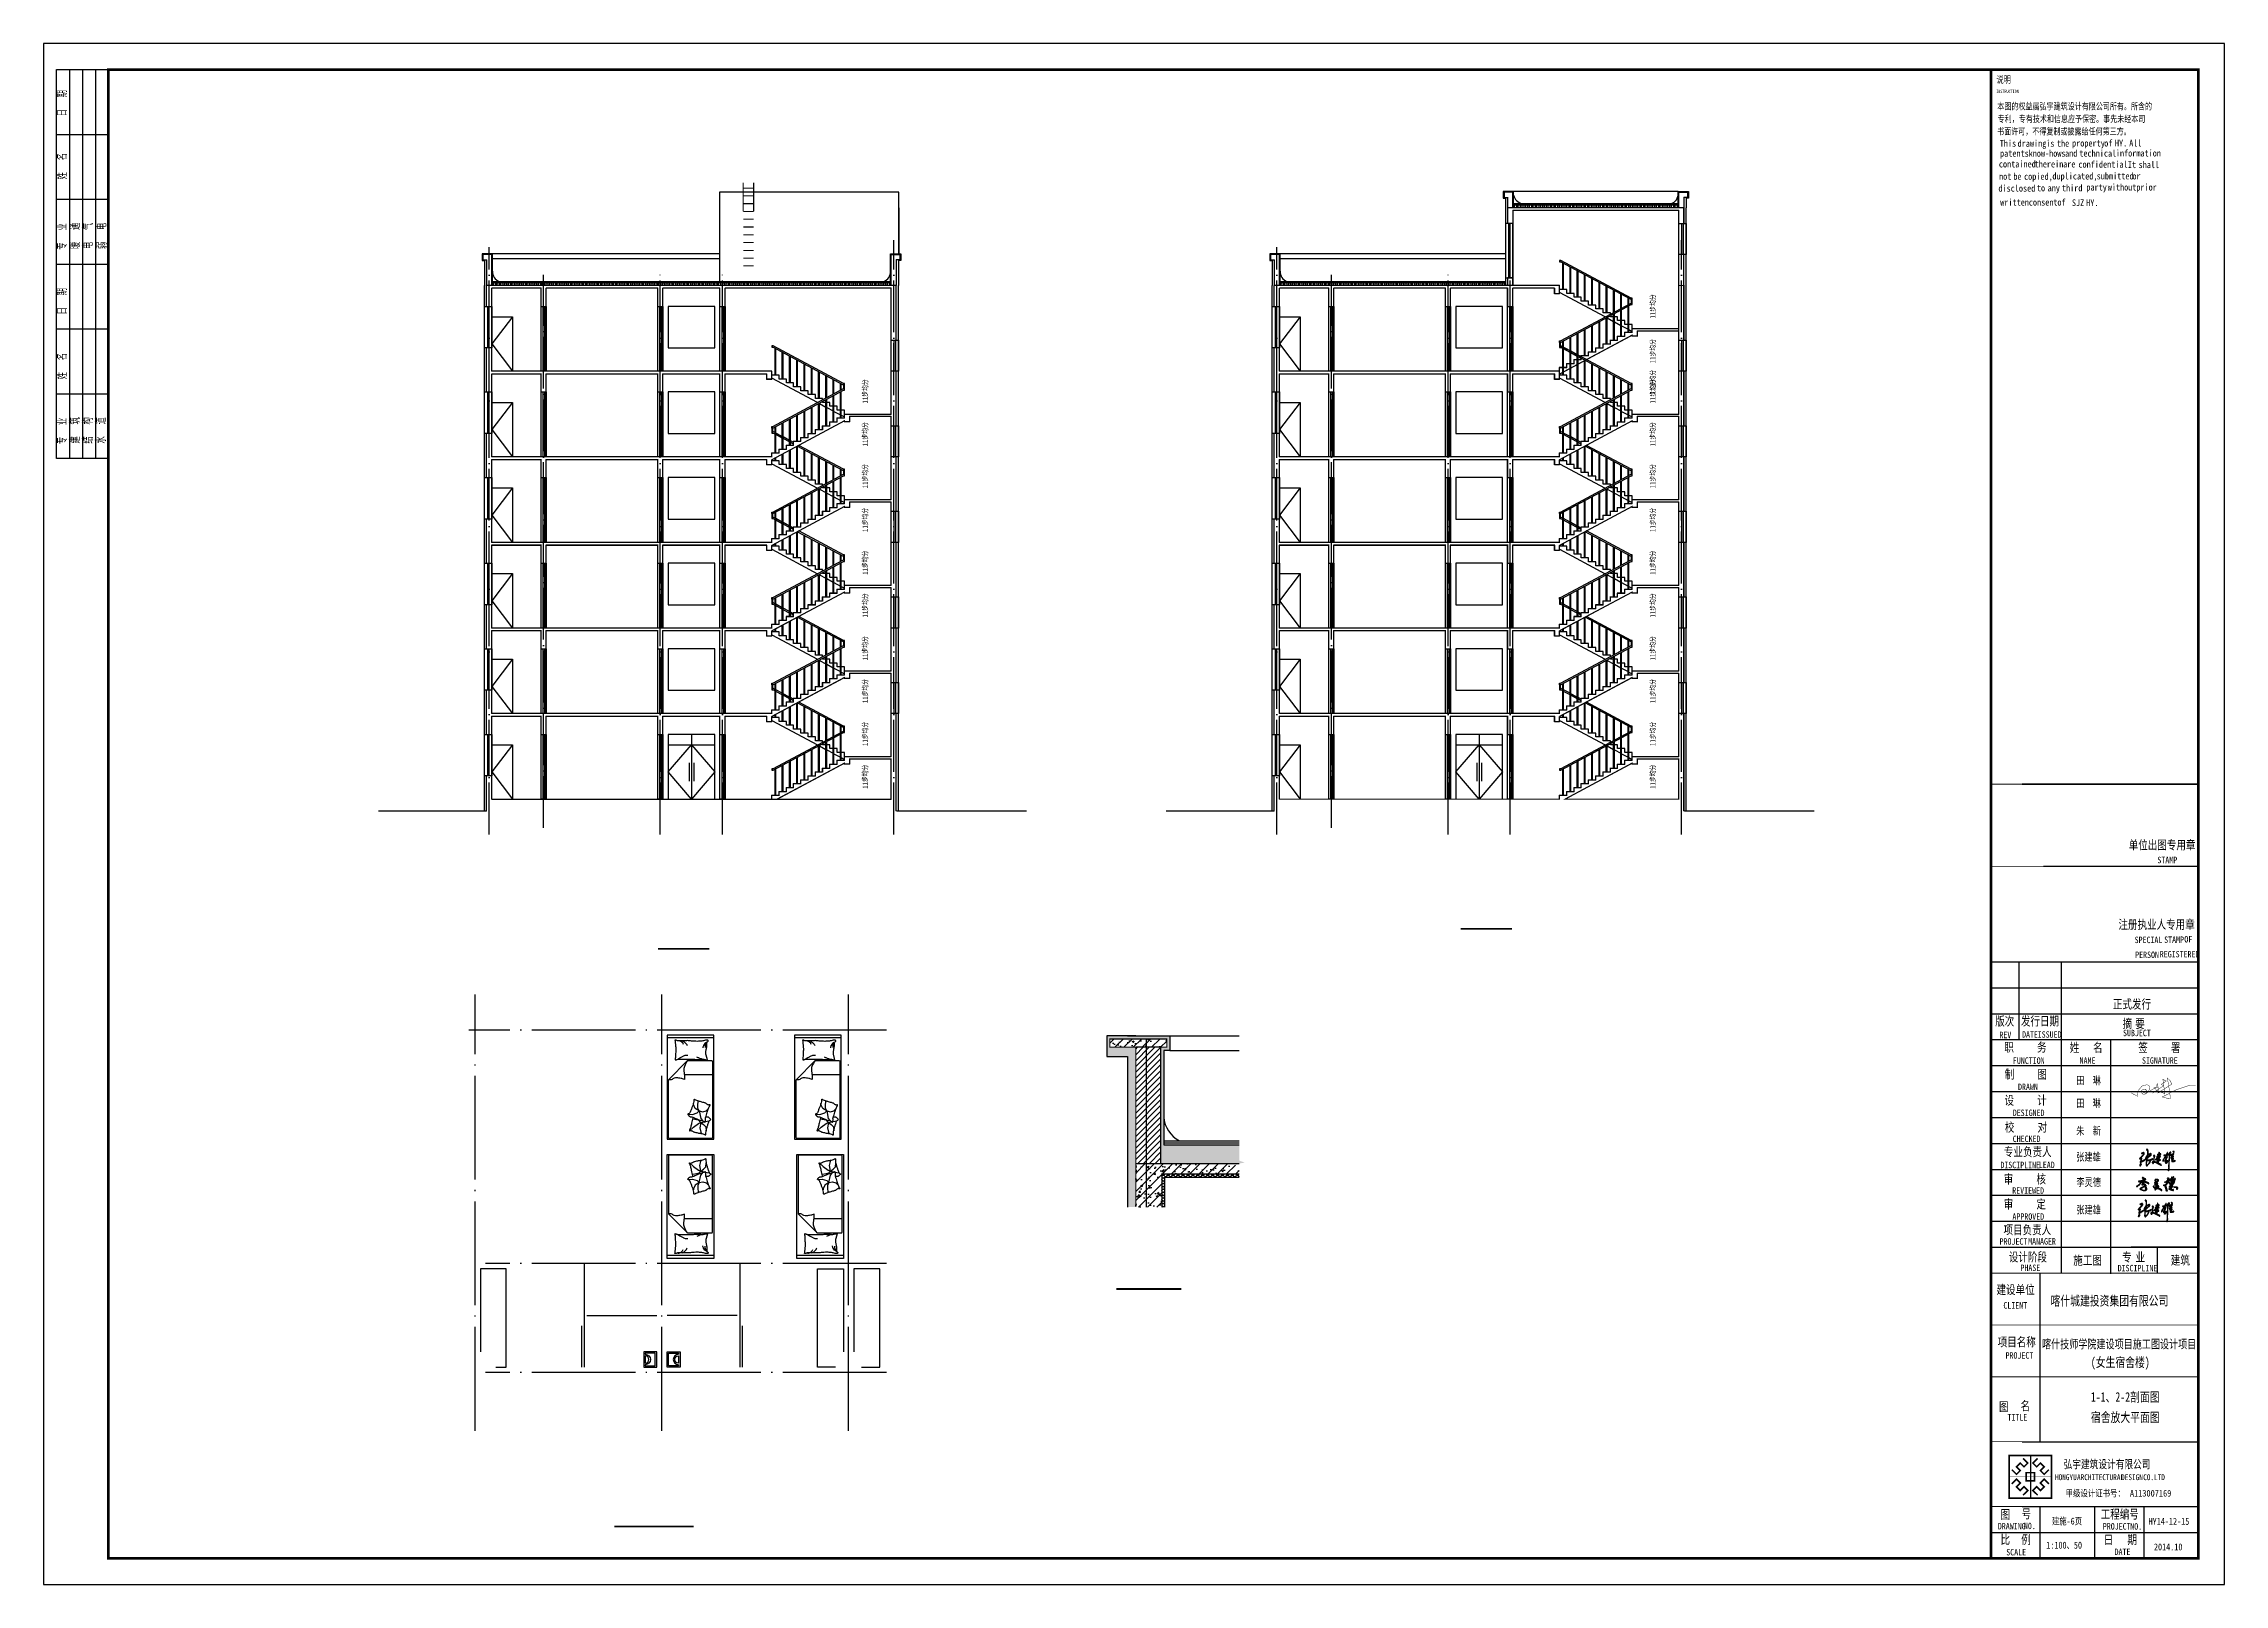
# Model space of a CAD drawing. Extents: x 30064 to 135164, y 17999 to 492668.
# Drawn here: x 30081 to 114181, y 17999 to 77399 of the extents above; entities that cross this region are included whole.
import ezdxf

# ---------------------------------------------------------------- set-up
doc = ezdxf.new("R2010")
doc.units = 0
doc.header["$LTSCALE"] = 1000
doc.header["$MEASUREMENT"] = 0
doc.linetypes.add('DOTE', pattern=[2.42, 2, -0.2, 0.02, -0.2])
for name, color, linetype in [('DIM_SYMB', 3, 'Continuous'), ('DOTE', 1, 'DOTE'), ('LVTRY', 6, 'Continuous'), ('PUB_TEXT', 7, 'Continuous'), ('PUB_TITLE', 7, 'Continuous'), ('S_E_STAIR', 4, 'Continuous'), ('S_STAIR', 2, 'Continuous'), ('TK', 126, 'Continuous'), ('TWT_TITLE', 7, 'Continuous'), ('WALL', 2, 'Continuous'), ('家具', 8, 'Continuous'), ('布置', 165, 'Continuous'), ('文字和字符', 7, 'Continuous'), ('立面', 43, 'Continuous')]:
    doc.layers.add(name, color=color, linetype=linetype)
doc.styles.add('-宋体', font='', dxfattribs={"width": 0.8})
doc.styles.add('_TEL_DIM', font='simhei.ttf', dxfattribs={"width": 0.8, "height": 3.5})
doc.styles.add('DIM_FONT', font='simplex_.ttf', dxfattribs={"width": 0.7, "bigfont": 'GBCBIG'})
doc.styles.get("Standard").update_dxf_attribs({"font": 'gbenor.shx', "bigfont": 'gbcbig.shx'})
doc.styles.get('-宋体').set_extended_font_data('SimSun')
pattern_1 = [(45, (-999282.445, -241656.83), (-44.194174, 44.194174), []), (50, (-999282.45, -241656.83), (179.315046, -15.688034), [18.75, -206.25]), (355, (-999282.45, -241656.83), (-34.687833, 188.048033), [15, -165]), (100.4514, (-999267.5, -241658.14), (144.627345, 172.359886), [15.935047, -175.285528]), (46.1842, (-999282.45, -241606.83), (266.81026, -41.379754), [28.125, -309.375]), (96.6356, (-999260.2, -241610.28), (233.665676, 243.52947), [23.90257, -262.92825]), (351.1842, (-999282.45, -241606.83), (233.665486, 243.52965), [22.5, -247.5]), (21, (-999257.45, -241619.33), (149.226763, -100.654723), [18.75, -206.25]), (326, (-999257.45, -241619.33), (60.828833, 181.28751), [15, -165]), (71.4514, (-999245.01, -241627.72), (210.055657, 80.632624), [15.935047, -175.285528]), (37.5, (-999282.445, -241656.83), (3.039964, 83.2234635), [0, -163, 0, -167.5, 0, -165.625]), (7.5, (-999282.445, -241656.83), (65.767384, 98.602928), [0, -95.5, 0, -159.25, 0, -63.125]), (327.5, (-999338.195, -241656.83), (133.455609, -5.638718), [0, -62.5, 0, -195, 0, -258.75]), (317.5, (-999363.2, -241656.83), (145.796542, 25.026246), [0, -81.25, 0, -129.5, 0, -183.75])]

msp = doc.modelspace()

# ---------------------------------------------------------------- texts
at = {"style": '-宋体', "width": 0.75}
for s, height, p in [('INSTRUCTION', 129.15, (105382, 75492)), ('单位出图专用章', 350, (110493, 46331)), ('STAMP', 250, (111596, 45801)), ('注册执业人专用章', 350, (110097, 43268)), ('SPECIAL', 250, (110718, 42720)), ('STAMP', 250, (111858, 42727)), ('OF', 250, (112636, 42745)), ('PERSON', 250, (110740, 42146)), ('REGISTERED', 250, (111689, 42170)), ('正式发行', 350, (109881, 40195)), ('版次', 350, (105343, 39540)), ('发行日期', 350, (106334, 39543)), ('摘', 350, (110253, 39443)), ('要', 350, (110741, 39443)), ('REV', 250, (105506, 39056)), ('职     务', 350, (105698, 38535)), ('DATE', 250, (106378, 39075)), ('ISSUED', 250, (106982, 39073)), ('姓   名', 350, (108216, 38520)), ('SUBJECT', 250, (110271, 39132)), ('签     署', 350, (110859, 38519)), ('制     图', 350, (105710, 37489)), ('FUNCTION', 250, (106025, 38066)), ('NAME', 250, (108597, 38069)), ('SIGNATURE', 250, (111003, 38070)), ('DRAWN', 250, (106222, 37055)), ('田  琳', 300, (108467, 37278)), ('设     计', 350, (105700, 36488)), ('DESIGNED', 250, (106019, 36055)), ('田  琳', 300, (108467, 36397)), ('校     对', 350, (105716, 35448)), ('朱  新', 300, (108467, 35331)), ('专业负责人', 350, (105680, 34504)), ('CHECKED', 250, (106018, 35050)), ('张建雄', 300, (108467, 34331)), ('DISCIPLINE', 250, (105541, 34043)), ('审     核', 350, (105671, 33452)), ('LEAD', 250, (107024, 34045)), ('李灵德', 300, (108474, 33353)), ('审     定', 350, (105671, 32488)), ('REVIEWED', 250, (106000, 33057)), ('APPROVED', 250, (106006, 32054)), ('张建雄', 300, (108471, 32291)), ('PROJECT', 250, (105510, 31093)), ('项目负责人', 350, (105663, 31497)), ('MANAGER', 250, (106612, 31099)), ('设计阶段', 350, (105867, 30447)), ('PHASE', 250, (106315, 30078)), ('施工图', 350, (108355, 30319)), ('DISCIPLINE', 250, (110064, 30067)), ('专', 350, (110238, 30441)), ('业', 350, (110756, 30440)), ('建筑', 350, (112115, 30322)), ('建设单位', 350, (105394, 29187)), ('CLIENT', 250, (105658, 28629)), ('喀什城建投资集团有限公司', 370.27, (107475, 28749)), ('项目名称', 350, (105438, 27171)), ('PROJECT', 250, (105741, 26700)), ('喀什技师学院建设项目施工图设计项目', 333.25, (107149, 27095)), ('(女生宿舍楼)', 370.3, (109031, 26376)), ('1-1、2-2剖面图', 370.3, (109032, 25039)), ('图', 350, (105490, 24681)), ('TITLE', 250, (105816, 24315)), ('名', 350, (106319, 24706)), ('宿舍放大平面图', 370.3, (109032, 24256)), ('DRAWING', 250, (105445, 20118)), ('图', 350, (105548, 20519)), ('号', 350, (106360, 20543)), ('N0.', 250, (106450, 20129)), ('建施-6页', 267.7, (107534, 20304)), ('工程编号', 350, (109410, 20531)), ('PROJECT', 250, (109493, 20111)), ('NO.', 250, (110551, 20108)), ('HY14-12-15', 267.7, (111258, 20295)), ('比', 350, (105550, 19554)), ('SCALE', 250, (105768, 19115)), ('例', 350, (106348, 19548)), ('1:100、50', 267.7, (107311, 19377)), ('日', 350, (109526, 19545)), ('DATE', 250, (109946, 19127)), ('期', 350, (110441, 19547)), ('2014.10', 267.7, (111464, 19309))]:
    msp.add_text(s, height=height, dxfattribs=at).set_placement(p)
at = {"layer": 'PUB_TEXT', "style": '-宋体', "width": 0.8}
for p in [(92238, 66800), (92238, 65075), (61861, 63522), (92238, 63891), (92238, 63522), (61861, 61872), (92238, 61872), (61861, 60256), (92238, 60256), (61861, 58572), (92238, 58572), (61861, 56922), (92238, 56922), (61861, 55272), (92238, 55272), (61861, 53622), (92238, 53622), (61861, 51972), (92238, 51972), (61861, 50322), (92238, 50322), (61861, 48672), (92238, 48672)]:
    msp.add_text('11步均分', height=200, rotation=90, dxfattribs=at).set_placement(p)
at = {"layer": 'TK', "color": 9}
for s, height, style, width, p in [('说明', 265.8, '-宋体', 0.75, (105391, 75883)), ('弘宇建筑设计有限公司', 319, '-宋体', 0.75, (107980, 22471)), ('HONGYU', 227.8, '-宋体', 0.75, (107648, 22017, 0)), ('ARCHITECTURAL', 227.85, '-宋体', 0.75, (108498, 22017, 0)), ('DESIGN', 227.8, '-宋体', 0.75, (110200, 22017, 0)), ('CO.LTD', 227.8, '-宋体', 0.75, (111050, 22017, 0)), ('甲级设计证书号：', 255.1, '_TEL_DIM', 0.8, (108059, 21384)), ('A113007169', 255.1, '_TEL_DIM', 0.8, (110538, 21384))]:
    msp.add_text(s, height=height, dxfattribs=dict(at, style=style, width=width)).set_placement(p)
at = {"layer": 'TK', "style": '-宋体', "width": 0.75}
for s, height, p in [('本图的权益属弘宇建筑设计有限公司所有。所含的', 258.23, (105426, 74853)), ('书面许可，不得复制或披露给任何第三方。', 258.23, (105418, 73886)), ('专利，专有技术和信息应予保密。事先未经本司', 258.23, (105439, 74369)), ('This', 258.2, (105518, 73423)), ('patents', 258.2, (105530, 73039)), ('drawing', 258.2, (106207, 73423)), ('know-hows', 258.2, (106632, 73039)), ('is', 258.2, (107309, 73423)), ('the', 258.2, (107722, 73423)), ('and', 258.2, (108035, 73044)), ('property', 258.2, (108306, 73433)), ('technical', 258.2, (108586, 73044)), ('of', 258.2, (109546, 73433)), ('HY.', 258.2, (109959, 73433)), ('information', 258.23, (109995, 73048)), ('All', 258.2, (110510, 73433)), ('contained', 258.2, (105484, 72626)), ('not', 258.2, (105491, 72150)), ('be', 258.2, (106042, 72150)), ('copied,', 258.2, (106455, 72150)), ('therein', 258.2, (106862, 72626)), ('duplicated,', 258.23, (107547, 72162)), ('are', 258.2, (107963, 72626)), ('confidential.', 258.23, (108552, 72616)), ('submitted', 258.2, (109256, 72164)), ('It', 258.2, (110459, 72601)), ('or', 258.2, (110633, 72164)), ('shall', 258.2, (110872, 72601)), ('disclosed', 258.2, (105466, 71693)), ('to', 258.2, (106951, 71703)), ('any', 258.2, (107364, 71703)), ('third', 258.2, (107915, 71703)), ('party', 258.2, (108857, 71735)), ('without', 258.2, (109683, 71735)), ('prior', 258.2, (110785, 71735)), ('written', 258.2, (105537, 71155)), ('consent', 258.2, (106639, 71155)), ('of', 258.2, (107741, 71155)), ('SJZ', 258.2, (108301, 71136)), ('HY.', 258.2, (108852, 71136))]:
    msp.add_text(s, height=height, dxfattribs=at).set_placement(p)

# ---------------------------------------------------------------- blocks, each defined once
blk = doc.blocks.new('364535463')
at = {"layer": '布置'}
blk.add_lwpolyline([(150, -250), (150, 0), (-150, 0), (-150, -250)], close=True, dxfattribs=at)
blk.add_lwpolyline([(100, -220), (120, -220), (120, -30), (-120, -30), (-120, -220), (-100, -220, -1)], format="xyb", close=True, dxfattribs=at)
blk.add_lwpolyline([(-70, -220), (70, -220)], dxfattribs=at)
blk.add_arc((0, -220), 70, 0, 180, dxfattribs=at)
blk = doc.blocks.new('M_C55HKH')
for p, q in [((0, -52), (900, -52)), ((26, -509), (26, -1968)), ((503, -489), (46, -489)), ((46, -761), (564, -761)), ((503, -489), (872, -858)), ((872, -1968), (872, -858)), ((163, -1664), (89, -1649)), ((146, -1456), (100, -1409)), ((211, -1478), (146, -1456)), ((249, -1682), (175, -1667)), ((278, -1459), (211, -1478)), ((219, -1643), (211, -1652)), ((251, -1606), (219, -1643)), ((249, -1682), (286, -1639)), ((278, -1459), (251, -1606)), ((278, -1459), (305, -1407)), ((278, -1459), (357, -1410)), ((317, -1498), (278, -1459)), ((286, -1639), (333, -1628)), ((299, -1273), (295, -1270)), ((307, -1352), (299, -1273)), ((305, -1407), (307, -1352)), ((412, -1527), (317, -1498)), ((333, -1628), (405, -1618)), ((357, -1410), (393, -1337)), ((393, -1337), (392, -1318)), ((495, -1523), (412, -1527)), ((46, -1988), (852, -1988)), ((154, -1766), (147, -1841)), ((196, -1718), (154, -1766)), ((249, -1682), (196, -1718)), ((266, -1787), (243, -1892)), ((249, -1682), (266, -1787)), ((292, -1700), (249, -1682)), ((391, -1769), (292, -1700)), ((469, -1839), (391, -1769))]:
    blk.add_line(p, q)
blk.add_lwpolyline([(0, -2000), (0, 0), (900, 0), (900, -2000)], close=True)
for points in [[(135, -134, -0.263368), (107, -115, -0.494818), (116, -96, -0.049225), (134, -94, -0.036831), (158, -96, -0.031893), (196, -104, 0.035782), (230, -111, 0.032941), (319, -117, 0.026564), (430, -111, 0.017905), (468, -106, -0.033397), (488, -104, -0.03204), (525, -104, 0.018442), (590, -107, 0.010837), (654, -107, 0.014624), (702, -104, 0.111249), (725, -96, -0.153708), (742, -92, -0.076444), (749, -94, -0.215512), (751, -96, -0.585858), (748, -99, 0.363489), (744, -102, 0.191716), (743, -113, -0.129675), (745, -130, -0.01735), (742, -147, 0.019326), (740, -162, 0.018818), (733, -230, 0.021828), (732, -289, 0.006204), (734, -323, 0.001963), (740, -430, 0.028341), (744, -466, -0.117014), (744, -475, -0.36606), (742, -476, -0.03973), (728, -473, -0.048309), (715, -468, 0.062981), (704, -464, 0.04058), (681, -461, 0.014345), (614, -458, 0.005484), (488, -459, 0.007153), (392, -462, 0.008762), (350, -465, -0.008153), (304, -468, -0.06251), (247, -463, 0.078669), (201, -461, 0.047825), (179, -466, -0.034494), (148, -473, -0.023571), (123, -476, -0.510228), (122, -475), (129, -445), (150, -363, 0.073041), (152, -343, 0.023305), (146, -282, 0.018299), (142, -259, -0.01097), (135, -221, -0.042281), (132, -187, -0.027201), (135, -133)], [(133, -150, -0.05369), (148, -163, -0.070312), (156, -175, -0.015448), (159, -183, -0.013244), (163, -194, -0.082127), (166, -212, -0.064164), (163, -235)], [(135, -134, -0.077379), (170, -159, -0.077379), (195, -194, -0.047525), (205, -218, -0.047525), (210, -244)], [(695, -462, 0.016108), (656, -436, 0.024599), (629, -421, 0.009477), (580, -397, 0.015937), (550, -385, 0.072521), (534, -381, 0.033339), (498, -381)], [(609, -107, 0.027842), (585, -118, 0.048685), (573, -126, 0.023666), (545, -150, 0.031223), (526, -171, 0.046801), (521, -179, 0.023191), (513, -196)], [(691, -102, 0.088153), (656, -105, 0.088153), (625, -120, 0.077547), (604, -142, 0.077547), (590, -169)], [(225, -460, 0.009729), (253, -451, 0.009729), (280, -441, 0.007971), (301, -432, 0.007971), (323, -423)], [(503, -489, -0.085272), (566, -599, -0.124044), (575, -686), (562, -782), (563, -854)], [(563, -854, -0.027362), (602, -838, -0.040834), (629, -830, -0.038441), (717, -821, -0.076528), (761, -826, -0.103649), (788, -840, 0.093398), (818, -857, 0.072727), (841, -861, 0.052315), (872, -858)], [(400, -1581, 0.025626), (402, -1591, 0.0108), (426, -1697, 0.00456), (445, -1769, 0.01125), (454, -1797, 0.069394), (462, -1813, -0.079756), (468, -1827, -0.106399), (469, -1839, -0.328642), (466, -1842, -0.299547), (461, -1840, 0.189917), (454, -1835, 0.033518), (446, -1833, 0.075627), (442, -1833, 0.053489), (436, -1835, 0.017838), (418, -1843, 0.038394), (397, -1855, -0.059529), (384, -1862, -0.035943), (362, -1869, -0.011245), (291, -1884, -0.006203), (259, -1889, 0.010783), (241, -1893, 0.019485), (230, -1895, 0.005062), (188, -1908, 0.101392), (167, -1919, -0.223768), (156, -1922, -0.25558), (153, -1920, -0.081563), (150, -1907, -0.071805), (151, -1893, 0.069985), (152, -1879, 0.03546), (145, -1831, 0.029432), (130, -1774, 0.001554), (121, -1746, -0.00152), (112, -1718, -0.004735), (102, -1689, 0.00382), (91, -1653, 0.296001), (66, -1634, -0.649774), (61, -1616, -0.02319), (65, -1613, 0.0288), (68, -1610, 0.005727), (73, -1605, -0.004358), (80, -1599, -0.027528), (94, -1586, -0.046214), (104, -1580, -0.194121), (117, -1579, 0.133719), (137, -1580, 0.005779), (155, -1575, 0.008882)]]:
    blk.add_lwpolyline(points, format="xyb")
blk.add_lwpolyline([(345, -1251, 0.101392), (366, -1238, -0.223768), (377, -1234, -0.25558), (380, -1236, -0.081563), (384, -1249, -0.071805), (384, -1263, 0.069985), (384, -1277, 0.03546), (394, -1324, 0.029432), (414, -1380, 0.001554), (425, -1407, -0.00152), (437, -1434, -0.004735), (448, -1462, 0.00382), (462, -1497, 0.296001), (488, -1515, -0.649774), (495, -1532, -0.02319), (491, -1536, 0.0288), (488, -1539, 0.005727), (484, -1544, -0.004358), (478, -1551, -0.027528), (464, -1564, -0.046214), (455, -1571, -0.194121), (442, -1573, 0.133719), (422, -1574, 0.011505), (387, -1586, 0.008882), (343, -1604, 0.012426), (286, -1629, -0.033612), (264, -1637), (218, -1652), (182, -1663, 0.224341), (170, -1674, -0.722772), (163, -1673, -0.103513), (163, -1670, 0.053465), (163, -1664, 0.030109), (161, -1646, -0.031436), (159, -1628, -0.05324), (160, -1616, 0.05518), (161, -1604, 0.056271), (157, -1583, 0.0108), (124, -1480, 0.00456), (100, -1409, 0.01125), (89, -1381, 0.069394), (80, -1366, -0.079756), (73, -1353, -0.106399), (71, -1341, -0.328642), (74, -1338, -0.299547), (79, -1340, 0.189917), (86, -1344, 0.033518), (94, -1345, 0.075627), (98, -1345, 0.053489), (104, -1343, 0.017838), (122, -1333, 0.038394), (141, -1319, -0.059529), (154, -1311, -0.035943), (175, -1303, -0.011245), (245, -1283, -0.006203), (276, -1275, 0.010783), (295, -1270, 0.019485), (305, -1266, 0.005062)], format="xyb", close=True)
for centre, start, end in [((46, -509), 90, 180), ((46, -741), 180, 270), ((46, -1968), 180, 270), ((852, -1968), 270, 0)]:
    blk.add_arc(centre, 20, start, end)
at = {"style": 'DIM_FONT', "width": 0.8, "flags": 9}
for tag in ['XSIZE', 'YSIZE']:
    blk.add_attdef(tag, (0, 0), '', height=0.5, dxfattribs=at)
blk = doc.blocks.new('3867345345354354')
at = {"elevation": 0}
for points in [[(-1037, -657), (313, -657)], [(1863, -657), (513, -657)], [(-1137, -857), (-1137, -1657)], [(1963, -857), (1963, -1657)]]:
    blk.add_lwpolyline(points, dxfattribs=at)
at = {"layer": 'DOTE'}
for p, q in [((-3187, -2879, 0), (-3187, 5526, 0)), ((413, -2879, 0), (413, 5526, 0)), ((4013, -2879, 0), (4013, 5526, 0)), ((4743, 4843, 0), (-3309, 4843, 0)), ((4743, 343, 0), (-2989, 343, 0)), ((-1087, 343, 0), (-1087, -1757, 0)), ((1913, 343, 0), (1913, -1757, 0)), ((4743, -1757, 0), (-2989, -1757, 0))]:
    blk.add_line(p, q, dxfattribs=at)
at = {"layer": 'LVTRY', "elevation": 0}
for points in [[(-2787, -1657), (-2587, -1657), (-2587, 243), (-3087, 243), (-3087, -1357)], [(3763, -1657), (3413, -1657), (3413, 243), (3913, 243), (3913, -1357)], [(4263, -1657), (4613, -1657), (4613, 243), (4113, 243), (4113, -1357)]]:
    blk.add_lwpolyline(points, dxfattribs=at)
at = {"rotation": 270}
blk.add_blockref('364535463', (313, -1507, 0), dxfattribs=at)
at = {"xscale": -1, "rotation": 90}
blk.add_blockref('364535463', (513, -1507, 0), dxfattribs=at)
at = {"layer": '家具', "xscale": -1}
for p in [(1413, 4743, 0), (3873, 4743, 0)]:
    blk.add_blockref('M_C55HKH', p, dxfattribs=at)
at = {"layer": '家具', "rotation": 180}
for p in [(1413, 443, 0), (3913, 443, 0)]:
    blk.add_blockref('M_C55HKH', p, dxfattribs=at)
blk = doc.blocks.new('387354345354')
h = blk.add_hatch()
h.set_pattern_fill('HONEY', color=6, scale=10)
h.set_pattern_definition([(0, (-999282.445, -241656.829), (23.8125, 13.74815), [15.875, -31.75]), (120, (-999282.445, -241656.829), (-23.81249716, 13.74815493), [15.875, -31.75]), (60, (-999282.445, -241656.829), (2.84e-06, 27.49630493), [-31.75, 15.875])])
h.paths.add_polyline_path([(-350, -600), (-270, -600), (-270, 940), (-520, 940), (-520, 1020), (30, 1020), (30, 940), (-30, 940), (-30, -180), (729, -180), (780, -171), (728, -152), (728, 0), (0, 0), (0, 910), (60, 910), (60, 1050), (-550, 1050), (-550, 850), (-350, 850)])
h = blk.add_hatch()
h.set_pattern_fill('钢筋混凝土', color=256, scale=25)
h.set_pattern_definition(pattern_1)
h.paths.add_polyline_path([(-30, 940), (30, 940), (30, 1020), (-170, 1020), (-170, 940)])
h.paths.add_polyline_path([(-170, 940), (-170, 1020), (-270, 1020), (-520, 1020), (-520, 940), (-270, 940)])
h = blk.add_hatch()
h.set_pattern_fill('ANSI31', color=256, scale=25)
h.set_pattern_definition([(45, (-999282.445, -241656.83), (-28.0633004, 28.0633004), [])])
h.paths.add_polyline_path([(-30, 140), (-170, 140), (-170, -180), (-30, -180)])
h.paths.add_polyline_path([(-170, 140), (-270, 140), (-270, -180), (-170, -180)])
h.paths.add_polyline_path([(-30, 940), (-170, 940), (-170, 140), (-30, 140)])
h.paths.add_polyline_path([(-170, 940), (-270, 940), (-270, 140), (-170, 140)])
h = blk.add_hatch()
h.set_pattern_fill('钢筋混凝土', color=256, scale=25)
h.set_pattern_definition(pattern_1)
h.paths.add_polyline_path([(-30, 140), (-30, 220)])
h.paths.add_polyline_path([(-170, 140), (-170, 220)])
h.paths.add_polyline_path([(-170, -600), (-20, -600), (-20, -280), (728, -280), (728, -209), (675, -189), (729, -180), (-170, -180)])
h.paths.add_polyline_path([(-270, -600), (-170, -600), (-170, -180), (-270, -180)])
h = blk.add_hatch()
h.set_pattern_fill('HONEY', color=6, scale=10)
h.set_pattern_definition([(0, (-142117.055, -74635.188), (23.8125, 13.74815), [15.875, -31.75]), (120, (-142117.055, -74635.188), (-23.8124972, 13.7481549), [15.875, -31.75]), (60, (-142117.055, -74635.188), (2.8e-06, 27.4963049), [-31.75, 15.875])])
h.paths.add_polyline_path([(-20, -600), (10, -600), (10, -310), (728, -310), (728, -280), (-20, -280)])
at = {"color": 6}
for points in [[(-270, 1050), (-550, 1050), (-550, 850), (-350, 850)], [(-350, 1050), (-30, 1050), (60, 1050), (60, 910), (0, 910), (0, 0)], [(-350, 850), (-350, 250)], [(-350, 250), (-350, -600)], [(10, -600), (10, -310), (728, -310)]]:
    blk.add_lwpolyline(points, dxfattribs=at)
at = {"const_width": 10}
for points in [[(-270, 1020), (-520, 1020), (-520, 940), (-270, 940)], [(-270, 1020), (-270, 1020), (30, 1020), (30, 940), (-30, 940), (-30, -180), (728, -180)], [(-270, 940), (-270, 220), (-270, 220), (-270, 140), (-270, 140), (-270, -600)], [(728, -280), (-20, -280), (-20, -600)], [(-20, -600), (-20, -280), (728, -280)]]:
    blk.add_lwpolyline(points, dxfattribs=at)
for points in [[(-30, 940), (-270, 940)], [(60, 1050), (728, 1050)], [(60, 910), (728, 910)], [(0, 40), (728, 40)], [(0, 20), (728, 20)], [(-270, -180), (728, -180)], [(-20, -280), (-20, -600)], [(-20, -280), (728, -280)]]:
    blk.add_lwpolyline(points)
at = {"color": 6}
blk.add_arc((286, 294), 288, 185.3474, 241.829, dxfattribs=at)
at = {"layer": 'DOTE'}
blk.add_lwpolyline([(-170, 1020), (-170, -600)], dxfattribs=at)
at = {"layer": '立面', "color": 6}
blk.add_lwpolyline([(0, 0), (728, 0)], dxfattribs=at)
blk = doc.blocks.new('$LinePat$保温层')
at = {"color": 0}
for p, q in [((24, -24), (24, -56)), ((72, -56), (72, -24))]:
    blk.add_line(p, q, dxfattribs=at)
for centre, start, end in [((96, -24), 90, 180), ((0, -24), 0, 90), ((48, -56), 180, 0)]:
    blk.add_arc(centre, 24, start, end, dxfattribs=at)
blk = doc.blocks.new('logo')
at = {"color": 6}
blk.add_line((1004, 2011), (1004, 0), dxfattribs=at)
at = {"color": 6, "const_width": 74.6}
for points in [[(0, 2011), (2008, 2011), (2008, 0), (0, 0)], [(809, 1198), (1199, 1198), (1199, 813), (809, 813)]]:
    blk.add_lwpolyline(points, close=True, dxfattribs=at)
at = {"color": 6}
blk.add_lwpolyline([(0, 2011), (2008, 2011), (2008, 0), (0, 0)], close=True, dxfattribs=at)
for points, const_width in [([(660, 1874), (883, 1654), (704, 1475), (526, 1653), (350, 1477), (528, 1299), (350, 1120), (129, 1340)], 74.6), ([(1004, 2011), (1004, 0)], 15.2), ([(1348, 1874), (1125, 1654), (1304, 1475), (1482, 1653), (1658, 1477), (1480, 1299), (1659, 1120), (1879, 1340)], 74.6), ([(0, 1006), (2008, 1006)], 15.2), ([(660, 137), (883, 357), (704, 536), (526, 358), (350, 534), (528, 712), (350, 891), (129, 671)], 74.6), ([(1348, 137), (1125, 357), (1304, 536), (1482, 358), (1658, 534), (1480, 712), (1659, 891), (1879, 671)], 74.6)]:
    blk.add_lwpolyline(points, dxfattribs=dict(at, const_width=const_width))
blk = doc.blocks.new('田琳')
at = {"const_width": 20}
for points in [[(37074, 43541), (37392, 43371), (37434, 43661), (37646, 43908), (37893, 43957), (37999, 43894), (38020, 43731), (37921, 43590), (37801, 43527), (37709, 43555), (37858, 43668), (37801, 43724), (37618, 43682), (37582, 43590), (37681, 43463), (37758, 43465), (38199, 43741), (38446, 43833), (38404, 44009), (38329, 43797), (38241, 43806), (38370, 43670), (38453, 43638), (38446, 43833)], [(38170, 43531), (38717, 43893), (38612, 43976), (38783, 44086), (38857, 44142), (38691, 44234), (38791, 43477), (38682, 43556), (38559, 43578), (38445, 43547), (39146, 43985), (39054, 44169), (38918, 44287), (39041, 43552), (39067, 43259), (38988, 43245), (38660, 43333), (39372, 43699), (40071, 43934), (40071, 43934), (40359, 43926)]]:
    blk.add_lwpolyline(points, dxfattribs=at)
blk = doc.blocks.new('$titleblk$00000094')
for p, q in [((-150, 20), (0, 20)), ((-150, 0), (-150, 20)), ((-125, 20), (-125, 0)), ((-100, 20), (-100, 0)), ((-75, 20), (-75, 0)), ((-50, 20), (-50, 0)), ((-25, 20), (-25, 0)), ((0, 20), (0, 0)), ((0, 15), (-150, 15)), ((0, 10), (-150, 10)), ((0, 5), (-150, 5))]:
    blk.add_line(p, q)
at = {"width": 0.8}
for s, p in [(' 专   业', (-145.93, 16)), (' 姓   名', (-120.93, 16)), (' 日   期', (-95.93, 16)), (' 专   业', (-70.93, 16)), (' 姓   名', (-43.85, 16)), (' 日   期', (-19.57, 16)), ('结   构', (-144.19, 6)), ('建   筑', (-144.19, 11)), ('暖   通', (-69.19, 11)), ('电   气', (-69.19, 6)), ('水   道', (-144.19, 1)), ('弱   电', (-69.19, 0.73))]:
    blk.add_text(s, height=3.5, rotation=0, dxfattribs=at).set_placement(p)

# ---------------------------------------------------------------- hatches: boundary and pattern name
at = {"layer": '文字和字符'}
h = msp.add_hatch(color=6, dxfattribs=at)
edge = h.paths.add_edge_path()
edge.add_spline(control_points=[(110992, 34622), (110992, 34622), (111017, 34623), (111030, 34636), (111049, 34643), (111066, 34646), (111085, 34636), (111090, 34616), (111087, 34598), (111085, 34581), (111070, 34564), (111056, 34544), (111036, 34524), (111014, 34505), (110997, 34481), (110975, 34466), (110963, 34451), (110954, 34443), (110951, 34436), (110956, 34428), (110970, 34435), (110986, 34433), (111003, 34417), (110991, 34396), (110986, 34377), (110981, 34362), (110975, 34349), (110975, 34336), (110972, 34327), (110977, 34318), (110984, 34318), (110988, 34313), (110991, 34308), (110998, 34310), (111005, 34312), (111013, 34316), (111023, 34321), (111034, 34325), (111043, 34332), (111054, 34338), (111067, 34346), (111081, 34355), (111094, 34363), (111106, 34371), (111121, 34380), (111132, 34391), (111148, 34397), (111145, 34408), (111144, 34417), (111144, 34427), (111146, 34437), (111146, 34447), (111149, 34458), (111154, 34473), (111168, 34488), (111179, 34506), (111192, 34517), (111201, 34526), (111210, 34534), (111209, 34548), (111212, 34566), (111217, 34585), (111220, 34618), (111223, 34652), (111221, 34688), (111220, 34712), (111213, 34729), (111208, 34739), (111203, 34754), (111196, 34742), (111180, 34736), (111177, 34760), (111189, 34772), (111206, 34773), (111220, 34762), (111229, 34746), (111236, 34726), (111237, 34706), (111237, 34686), (111237, 34667), (111236, 34643), (111238, 34616), (111232, 34589), (111234, 34572), (111228, 34552), (111248, 34562), (111260, 34573), (111280, 34586), (111302, 34593), (111320, 34603), (111339, 34610), (111359, 34601), (111364, 34580), (111359, 34563), (111352, 34545), (111334, 34532), (111314, 34511), (111288, 34489), (111261, 34468), (111239, 34447), (111222, 34435), (111200, 34426), (111205, 34398), (111198, 34378), (111198, 34366), (111196, 34357), (111208, 34355), (111218, 34356), (111235, 34353), (111256, 34355), (111277, 34354), (111293, 34359), (111309, 34362), (111325, 34369), (111345, 34374), (111364, 34384), (111383, 34389), (111398, 34397), (111410, 34399), (111426, 34412), (111420, 34386), (111405, 34377), (111381, 34369), (111358, 34364), (111337, 34354), (111316, 34348), (111294, 34343), (111270, 34342), (111244, 34339), (111220, 34338), (111204, 34341), (111194, 34342), (111191, 34330), (111187, 34294), (111179, 34245), (111175, 34196), (111172, 34171), (111184, 34158), (111194, 34157), (111207, 34158), (111222, 34177), (111244, 34195), (111260, 34223), (111277, 34240), (111287, 34262), (111299, 34279), (111304, 34296), (111323, 34315), (111322, 34291), (111313, 34276), (111302, 34254), (111285, 34233), (111270, 34207), (111246, 34184), (111224, 34156), (111203, 34143), (111187, 34130), (111176, 34139), (111170, 34148), (111160, 34158), (111158, 34178), (111163, 34200), (111162, 34226), (111166, 34252), (111169, 34277), (111172, 34304), (111176, 34326), (111181, 34345), (111178, 34357), (111168, 34363), (111160, 34372), (111156, 34383), (111141, 34383), (111130, 34368), (111108, 34352), (111085, 34337), (111057, 34324), (111034, 34310), (111014, 34293), (110993, 34296), (110983, 34284), (110972, 34278), (110963, 34282), (110957, 34276), (110958, 34266), (110956, 34254), (110961, 34241), (110962, 34225), (110949, 34210), (110946, 34190), (110940, 34174), (110929, 34158), (110949, 34151), (110951, 34170), (110960, 34184), (110971, 34191), (110985, 34209), (110980, 34187), (110973, 34180), (110967, 34171), (110962, 34162), (110956, 34155), (110951, 34149), (110946, 34138), (110934, 34141), (110920, 34129), (110920, 34154), (110922, 34167), (110924, 34181), (110930, 34193), (110935, 34205), (110945, 34215), (110947, 34228), (110947, 34241), (110946, 34253), (110940, 34265), (110936, 34281), (110940, 34303), (110949, 34323), (110957, 34344), (110967, 34364), (110972, 34382), (110976, 34395), (110981, 34403), (110981, 34413), (110966, 34418), (110953, 34411), (110940, 34404), (110927, 34403), (110916, 34405), (110903, 34414), (110935, 34430), (110948, 34456), (110986, 34495), (111016, 34527), (111042, 34560), (111059, 34576), (111073, 34593), (111077, 34614), (111066, 34630), (111046, 34636), (111032, 34612), (111008, 34611), (110988, 34600), (110975, 34624), (110992, 34622), (110992, 34622)], knot_values=[0, 0, 0, 0, 29.830329, 58.917813, 87.403057, 108.106156, 133.178165, 167.21185, 183.493575, 210.674955, 237.313626, 275.867732, 312.375317, 353.761043, 395.875537, 434.582879, 460.669761, 476.274997, 484.417806, 491.620343, 511.676156, 536.924503, 555.692553, 598.362356, 618.348177, 639.189191, 663.45492, 677.063063, 692.317653, 702.959274, 711.943659, 720.14469, 726.927846, 735.80548, 746.57076, 757.657127, 773.391329, 790.76732, 805.441898, 822.594095, 842.866694, 868.323001, 891.127033, 907.573393, 930.634575, 961.258613, 976.688727, 988.002723, 1001.170801, 1014.557807, 1029.617846, 1042.133039, 1057.768168, 1075.005198, 1109.99381, 1138.042246, 1164.89526, 1180.29965, 1191.874738, 1213.241442, 1232.349281, 1268.725268, 1294.322921, 1368.395782, 1410.724556, 1445.044845, 1469.944393, 1480.867815, 1499.328512, 1508.741629, 1526.286567, 1555.649157, 1570.573337, 1593.98259, 1617.984445, 1641.382666, 1669.439815, 1707.291974, 1725.035697, 1749.43332, 1786.029801, 1824.844218, 1863.911625, 1895.042411, 1908.396405, 1926.997455, 1954.733646, 1988.605585, 2022.407336, 2049.221687, 2076.673409, 2100.00089, 2131.565175, 2154.184674, 2175.023051, 2209.537897, 2244.846276, 2295.987218, 2350.394106, 2388.904508, 2420.906973, 2437.842954, 2481.538585, 2513.67034, 2525.068719, 2534.685067, 2544.923321, 2563.314623, 2581.768155, 2615.884833, 2650.046285, 2667.232328, 2688.872495, 2714.057646, 2739.784309, 2777.467879, 2801.534699, 2820.718126, 2846.219989, 2860.698517, 2879.243585, 2912.659008, 2940.608915, 2982.423161, 3010.685784, 3039.178412, 3070.401495, 3105.567192, 3138.040416, 3181.77967, 3202.070017, 3207.318711, 3220.228211, 3244.089956, 3371.102495, 3414.225609, 3453.462193, 3467.26996, 3480.300078, 3495.079726, 3519.973063, 3575.220664, 3613.131208, 3652.775903, 3675.917744, 3710.071084, 3737.577823, 3760.456026, 3779.026476, 3804.406012, 3842.427404, 3879.53793, 3916.903526, 3966.451123, 4017.131972, 4061.072175, 4074.638395, 4092.565028, 4109.947309, 4123.823044, 4149.665691, 4185.989873, 4217.238435, 4257.446297, 4295.790415, 4324.39685, 4369.00823, 4390.680082, 4401.809145, 4417.703641, 4439.204356, 4450.588858, 4460.404255, 4494.065203, 4522.530802, 4573.458554, 4609.521342, 4650.912748, 4685.917862, 4712.736046, 4730.120946, 4746.286022, 4759.95949, 4766.863435, 4776.672561, 4797.16942, 4817.291784, 4834.860476, 4859.323634, 4896.066848, 4914.918931, 4939.065769, 4952.349318, 4974.17708, 4996.946, 5022.500289, 5038.394722, 5059.260572, 5074.696393, 5090.132213, 5102.860644, 5115.363234, 5127.279907, 5137.839505, 5160.110254, 5171.91017, 5195.838718, 5221.384366, 5238.430758, 5255.298426, 5274.238989, 5291.838335, 5311.960699, 5328.55338, 5346.364767, 5359.960569, 5382.934513, 5416.477261, 5448.016954, 5474.30002, 5511.880375, 5539.40652, 5552.058861, 5566.94274, 5578.03298, 5588.729847, 5622.382906, 5636.081831, 5651.985781, 5673.57334, 5685.092373, 5703.046221, 5778.830378, 5827.289368, 5921.873186, 5965.463367, 5998.231583, 6019.778213, 6058.791881, 6074.951846, 6095.085564, 6133.666904, 6164.015928, 6195.290173, 6213.346315, 6227.672688, 6227.672688, 6227.672688, 6227.672688], degree=3, periodic=0)
edge = h.paths.add_edge_path(flags=16)
edge.add_spline(control_points=[(111201, 34507), (111201, 34507), (111192, 34499), (111189, 34491), (111183, 34483), (111178, 34476), (111173, 34467), (111169, 34457), (111164, 34446), (111161, 34437), (111160, 34430), (111160, 34424), (111161, 34419), (111162, 34414), (111169, 34412), (111175, 34418), (111183, 34422), (111190, 34429), (111198, 34433), (111202, 34440), (111200, 34449), (111201, 34459), (111200, 34472), (111207, 34481), (111211, 34491), (111210, 34499), (111212, 34507), (111206, 34508), (111201, 34507), (111201, 34507)], knot_values=[0, 0, 0, 0, 15.16178, 26.885115, 40.319645, 54.966413, 64.568744, 83.231373, 100.644648, 111.873825, 122.261764, 130.597594, 138.137919, 145.255344, 149.904189, 163.057972, 176.277051, 191.533217, 204.002706, 212.709306, 222.244258, 238.518955, 257.638434, 271.136509, 286.704711, 297.422187, 307.353728, 313.519692, 320.456367, 320.456367, 320.456367, 320.456367], degree=3, periodic=0)
edge = h.paths.add_edge_path(flags=16)
edge.add_spline(control_points=[(111223, 34526), (111223, 34526), (111244, 34542), (111259, 34554), (111277, 34565), (111295, 34577), (111316, 34578), (111334, 34585), (111343, 34578), (111351, 34571), (111341, 34555), (111321, 34541), (111301, 34515), (111277, 34499), (111260, 34484), (111245, 34472), (111233, 34463), (111223, 34456), (111219, 34448), (111207, 34445), (111210, 34461), (111210, 34473), (111222, 34482), (111221, 34496), (111221, 34507), (111221, 34515), (111220, 34521), (111223, 34526), (111223, 34526)], knot_values=[0, 0, 0, 0, 36.430419, 65.187197, 91.419752, 121.899033, 155.898168, 179.129599, 191.187594, 202.563458, 218.937757, 256.902618, 310.337733, 348.658026, 377.380118, 405.122206, 425.745844, 443.117225, 454.890005, 463.601594, 481.231921, 499.962837, 517.902498, 538.606138, 551.160941, 565.957672, 570.889886, 577.866804, 577.866804, 577.866804, 577.866804], degree=3, periodic=0)
edge = h.paths.add_edge_path(flags=16)
edge.add_spline(control_points=[(111163, 34390), (111163, 34391), (111168, 34400), (111175, 34403), (111180, 34406), (111188, 34407), (111185, 34397), (111186, 34389), (111185, 34382), (111184, 34375), (111184, 34370), (111179, 34367), (111175, 34369), (111172, 34374), (111169, 34379), (111166, 34383), (111162, 34386), (111163, 34390), (111163, 34390)], knot_values=[0, 0, 0, 0, 13.966431, 26.642221, 32.867363, 40.668687, 50.865474, 62.813241, 75.541774, 82.709236, 91.158043, 95.563358, 100.25464, 110.515602, 118.401257, 123.681007, 133.675528, 136.491121, 136.491121, 136.491121, 136.491121], degree=3, periodic=0)
edge = h.paths.add_edge_path(flags=16)
edge.add_spline(control_points=[(110957, 34304), (110957, 34304), (110963, 34313), (110971, 34311), (110978, 34309), (110982, 34307), (110983, 34301), (110981, 34297), (110979, 34291), (110974, 34289), (110967, 34288), (110957, 34286), (110955, 34295), (110954, 34299), (110957, 34303), (110957, 34304)], knot_values=[0, 0, 0, 0, 11.122688, 25.410392, 33.76565, 39.259742, 46.34399, 54.032835, 60.099225, 69.754386, 75.753906, 90.734986, 100.54138, 106.793197, 112.698594, 112.698594, 112.698594, 112.698594], degree=3, periodic=0)
h = msp.add_hatch(color=6, dxfattribs=at)
edge = h.paths.add_edge_path()
edge.add_spline(control_points=[(111448, 34530), (111448, 34530), (111473, 34536), (111493, 34538), (111503, 34520), (111497, 34506), (111498, 34491), (111491, 34479), (111488, 34469), (111483, 34457), (111480, 34447), (111475, 34436), (111473, 34427), (111475, 34414), (111474, 34400), (111478, 34378), (111475, 34356), (111473, 34333), (111474, 34318), (111468, 34308), (111469, 34297), (111481, 34290), (111495, 34292), (111509, 34286), (111525, 34283), (111539, 34276), (111557, 34267), (111574, 34263), (111590, 34254), (111602, 34247), (111616, 34237), (111635, 34233), (111653, 34223), (111676, 34213), (111696, 34205), (111714, 34193), (111728, 34186), (111747, 34182), (111751, 34166), (111744, 34147), (111731, 34162), (111725, 34172), (111714, 34176), (111702, 34178), (111691, 34186), (111679, 34191), (111664, 34196), (111652, 34206), (111635, 34213), (111619, 34224), (111598, 34232), (111582, 34245), (111564, 34252), (111547, 34258), (111532, 34268), (111517, 34271), (111504, 34275), (111492, 34279), (111480, 34280), (111467, 34280), (111465, 34269), (111462, 34258), (111450, 34249), (111445, 34233), (111431, 34230), (111417, 34230), (111412, 34246), (111398, 34254), (111391, 34273), (111407, 34283), (111416, 34294), (111429, 34302), (111440, 34311), (111454, 34302), (111458, 34314), (111459, 34323), (111460, 34337), (111464, 34355), (111461, 34378), (111462, 34402), (111458, 34422), (111461, 34437), (111465, 34448), (111470, 34456), (111470, 34464), (111473, 34470), (111474, 34478), (111477, 34485), (111480, 34492), (111480, 34499), (111482, 34505), (111485, 34514), (111476, 34518), (111471, 34513), (111464, 34512), (111464, 34503), (111453, 34507), (111449, 34515), (111449, 34522), (111450, 34527), (111448, 34530), (111448, 34530)], knot_values=[0, 0, 0, 0, 31.567408, 64.804615, 84.514899, 102.449572, 127.665217, 143.393176, 158.761139, 172.306084, 195.386314, 203.777391, 220.63047, 233.896682, 257.032253, 279.176201, 327.700844, 348.661996, 374.096735, 388.033075, 396.915328, 415.877792, 435.250381, 456.66983, 478.431065, 501.305126, 522.015154, 560.722472, 573.046245, 596.2976, 621.456877, 643.421109, 676.452722, 706.559804, 747.979879, 764.804525, 796.369237, 812.756663, 842.42195, 854.740888, 879.873646, 891.588111, 907.370515, 923.988969, 943.623296, 959.405623, 982.733778, 1008.381509, 1021.700495, 1058.208083, 1090.24983, 1114.093944, 1144.201026, 1166.925646, 1191.573171, 1217.002209, 1229.971469, 1248.063792, 1268.029249, 1281.440462, 1294.753802, 1308.690116, 1329.858381, 1355.865323, 1368.43417, 1386.209945, 1406.30905, 1430.06276, 1453.845898, 1470.989804, 1499.087867, 1512.54167, 1535.266273, 1553.042048, 1560.571233, 1580.172383, 1594.917168, 1617.197884, 1657.975453, 1689.943564, 1718.67234, 1738.776712, 1751.36341, 1769.195262, 1777.025624, 1785.794542, 1795.901638, 1809.568461, 1816.675984, 1826.397683, 1837.686133, 1847.881877, 1857.816128, 1868.115168, 1875.917125, 1881.585263, 1896.597226, 1905.82176, 1918.671785, 1923.218896, 1927.782629, 1927.782629, 1927.782629, 1927.782629], degree=3, periodic=0)
edge = h.paths.add_edge_path(flags=17)
edge.add_spline(control_points=[(111418, 34276), (111418, 34276), (111413, 34272), (111413, 34266), (111413, 34260), (111415, 34254), (111420, 34251), (111423, 34246), (111427, 34244), (111431, 34244), (111434, 34247), (111437, 34249), (111441, 34250), (111445, 34252), (111447, 34255), (111450, 34260), (111453, 34267), (111455, 34274), (111459, 34282), (111458, 34288), (111459, 34296), (111449, 34296), (111441, 34298), (111436, 34294), (111432, 34291), (111429, 34287), (111427, 34284), (111424, 34282), (111423, 34278), (111418, 34276), (111418, 34276)], knot_values=[0, 0, 0, 0, 9.663903, 14.696519, 25.589324, 33.287033, 41.448102, 50.312117, 54.669885, 59.317586, 65.471876, 69.610934, 76.339168, 81.250991, 86.994431, 94.228062, 103.814692, 117.550507, 128.275999, 139.362893, 142.658643, 157.109971, 167.517587, 177.222957, 183.783609, 188.977779, 195.04957, 200.641099, 203.083872, 211.139425, 211.139425, 211.139425, 211.139425], degree=3, periodic=0)
h = msp.add_hatch(color=6, dxfattribs=at)
edge = h.paths.add_edge_path()
edge.add_spline(control_points=[(111596, 34565), (111596, 34565), (111609, 34577), (111622, 34578), (111636, 34584), (111647, 34579), (111655, 34582), (111657, 34592), (111655, 34605), (111657, 34620), (111655, 34633), (111652, 34642), (111653, 34654), (111671, 34662), (111675, 34647), (111671, 34636), (111672, 34624), (111672, 34612), (111671, 34603), (111669, 34596), (111679, 34593), (111690, 34597), (111703, 34597), (111713, 34598), (111724, 34596), (111725, 34586), (111725, 34577), (111721, 34568), (111713, 34558), (111704, 34549), (111695, 34541), (111687, 34533), (111679, 34528), (111674, 34522), (111669, 34517), (111667, 34508), (111659, 34511), (111658, 34499), (111656, 34491), (111663, 34479), (111673, 34482), (111680, 34486), (111687, 34491), (111696, 34492), (111706, 34495), (111714, 34496), (111723, 34493), (111721, 34486), (111722, 34480), (111713, 34477), (111705, 34479), (111695, 34476), (111689, 34473), (111682, 34471), (111676, 34467), (111669, 34467), (111662, 34470), (111661, 34463), (111659, 34458), (111659, 34451), (111659, 34445), (111659, 34440), (111657, 34435), (111658, 34430), (111658, 34426), (111658, 34423), (111656, 34418), (111666, 34420), (111673, 34419), (111680, 34419), (111685, 34415), (111683, 34404), (111676, 34392), (111661, 34381), (111649, 34373), (111642, 34361), (111641, 34349), (111650, 34340), (111655, 34346), (111661, 34350), (111669, 34355), (111678, 34357), (111685, 34365), (111695, 34372), (111705, 34372), (111714, 34371), (111715, 34359), (111705, 34352), (111693, 34346), (111679, 34342), (111668, 34339), (111658, 34334), (111651, 34328), (111639, 34325), (111643, 34314), (111642, 34301), (111642, 34287), (111647, 34274), (111637, 34266), (111628, 34269), (111624, 34277), (111630, 34287), (111632, 34298), (111633, 34309), (111630, 34321), (111619, 34310), (111608, 34309), (111596, 34303), (111592, 34291), (111581, 34298), (111585, 34308), (111585, 34320), (111598, 34326), (111607, 34333), (111616, 34341), (111624, 34348), (111631, 34354), (111632, 34364), (111634, 34373), (111635, 34382), (111632, 34389), (111628, 34394), (111621, 34392), (111619, 34384), (111611, 34379), (111604, 34372), (111598, 34365), (111591, 34358), (111582, 34353), (111568, 34352), (111569, 34367), (111578, 34374), (111585, 34385), (111598, 34392), (111610, 34399), (111622, 34402), (111630, 34411), (111642, 34413), (111645, 34426), (111647, 34435), (111644, 34445), (111634, 34448), (111627, 34438), (111612, 34431), (111601, 34422), (111587, 34414), (111577, 34405), (111563, 34392), (111550, 34381), (111539, 34369), (111525, 34361), (111514, 34376), (111532, 34383), (111543, 34398), (111565, 34416), (111583, 34438), (111604, 34455), (111618, 34471), (111629, 34480), (111639, 34492), (111629, 34501), (111618, 34484), (111602, 34480), (111589, 34469), (111567, 34463), (111569, 34487), (111587, 34488), (111603, 34494), (111616, 34506), (111630, 34513), (111644, 34518), (111652, 34530), (111650, 34545), (111649, 34556), (111652, 34570), (111639, 34569), (111630, 34565), (111619, 34560), (111611, 34552), (111600, 34550), (111591, 34556), (111596, 34565), (111596, 34565)], knot_values=[0, 0, 0, 0, 21.814226, 40.014518, 62.705103, 80.181203, 87.059593, 95.960741, 117.525979, 144.48919, 157.446323, 169.514731, 184.787555, 205.834293, 221.965238, 235.360358, 252.742704, 270.71375, 285.202589, 292.391017, 298.294038, 323.168932, 339.890762, 353.677583, 365.620364, 378.129251, 389.526685, 402.989381, 420.611403, 440.531037, 455.37129, 472.336878, 486.5792, 494.822314, 504.352288, 516.704907, 522.699181, 530.27695, 553.639261, 565.149337, 577.864888, 587.528817, 601.603428, 613.797645, 625.753182, 641.937729, 649.9788, 657.766267, 665.645468, 673.686615, 691.069983, 702.267642, 712.223711, 720.551303, 732.907569, 741.299569, 750.370401, 754.159277, 767.819998, 775.008381, 783.993926, 790.014194, 797.893351, 805.081778, 810.473088, 814.666318, 817.720913, 829.769177, 838.760629, 852.283854, 856.964277, 862.355586, 894.641394, 917.573479, 938.655869, 952.338385, 974.413595, 984.091028, 992.098792, 1002.565424, 1015.429981, 1028.359865, 1041.617731, 1060.692449, 1075.149999, 1081.330321, 1097.650211, 1107.252151, 1133.82575, 1149.932866, 1167.658992, 1180.945792, 1198.851742, 1207.212315, 1222.48382, 1236.906949, 1263.262694, 1278.557776, 1291.815576, 1304.435541, 1313.922398, 1324.654884, 1349.142625, 1361.020488, 1372.838601, 1385.371679, 1406.33795, 1423.525104, 1437.340436, 1446.079862, 1461.351368, 1476.168885, 1496.200813, 1510.803882, 1526.560496, 1542.662576, 1557.114579, 1565.766985, 1581.249459, 1594.824166, 1604.755407, 1610.756543, 1619.414177, 1627.419657, 1643.634371, 1658.03725, 1667.713087, 1682.728431, 1698.677316, 1713.209272, 1728.480822, 1743.495369, 1760.340716, 1781.062409, 1803.083586, 1817.90876, 1831.829559, 1851.204785, 1861.937228, 1882.369986, 1890.726834, 1902.273459, 1915.005119, 1936.427946, 1969.389218, 1974.338724, 2005.754245, 2023.168452, 2055.026844, 2074.268902, 2093.867831, 2107.78631, 2127.599717, 2153.412209, 2189.440129, 2240.453356, 2274.08225, 2299.89394, 2328.106323, 2341.387876, 2350.989816, 2370.530551, 2403.28468, 2421.19063, 2445.869309, 2466.302067, 2483.491087, 2513.600141, 2534.81948, 2557.988589, 2577.732832, 2594.915337, 2613.696208, 2636.660478, 2648.798069, 2658.352665, 2679.53953, 2695.582632, 2708.030864, 2726.091721, 2735.787779, 2747.159611, 2747.159611, 2747.159611, 2747.159611], degree=3, periodic=0)
edge = h.paths.add_edge_path(flags=16)
edge.add_spline(control_points=[(111643, 34480), (111643, 34480), (111637, 34474), (111633, 34471), (111625, 34469), (111619, 34464), (111615, 34459), (111611, 34455), (111609, 34450), (111608, 34445), (111612, 34441), (111616, 34441), (111620, 34446), (111622, 34452), (111627, 34455), (111631, 34457), (111636, 34460), (111642, 34462), (111646, 34468), (111651, 34472), (111651, 34476), (111650, 34481), (111646, 34480), (111643, 34480), (111643, 34480)], knot_values=[0, 0, 0, 0, 8.439041, 20.62857, 28.097042, 39.877603, 49.765051, 57.178901, 62.854461, 72.258155, 76.58164, 82.950578, 90.312624, 100.188639, 107.6845, 114.090351, 121.535477, 130.11106, 142.317774, 148.462757, 154.387511, 159.526625, 165.895648, 169.459976, 169.459976, 169.459976, 169.459976], degree=3, periodic=0)
edge = h.paths.add_edge_path(flags=16)
edge.add_spline(control_points=[(111673, 34579), (111673, 34579), (111669, 34573), (111668, 34567), (111668, 34560), (111666, 34552), (111664, 34544), (111662, 34537), (111668, 34531), (111672, 34541), (111679, 34546), (111687, 34550), (111694, 34558), (111702, 34564), (111712, 34569), (111709, 34577), (111708, 34585), (111693, 34584), (111683, 34581), (111675, 34581), (111673, 34579), (111673, 34579)], knot_values=[0, 0, 0, 0, 9.334311, 17.140719, 26.361451, 38.018579, 52.789195, 61.01517, 67.124154, 79.068588, 89.242621, 105.885881, 117.802758, 131.460083, 146.451071, 157.202444, 163.309657, 177.435607, 205.630785, 210.588468, 213.165382, 213.165382, 213.165382, 213.165382], degree=3, periodic=0)
h = msp.add_hatch(color=6, dxfattribs=at)
edge = h.paths.add_edge_path()
edge.add_spline(control_points=[(111875, 34543), (111876, 34543), (111900, 34543), (111915, 34543), (111937, 34553), (111941, 34578), (111956, 34598), (111965, 34617), (111974, 34629), (111975, 34649), (111990, 34636), (111995, 34630), (112006, 34615), (111985, 34619), (111982, 34608), (111973, 34597), (111963, 34582), (111957, 34569), (111949, 34556), (111963, 34557), (111972, 34563), (111992, 34568), (112011, 34573), (112032, 34576), (112044, 34579), (112066, 34583), (112044, 34592), (112043, 34610), (112055, 34624), (112067, 34637), (112083, 34650), (112091, 34665), (112109, 34671), (112112, 34659), (112117, 34651), (112123, 34642), (112120, 34635), (112111, 34629), (112109, 34644), (112096, 34647), (112088, 34633), (112076, 34627), (112067, 34617), (112065, 34610), (112064, 34599), (112081, 34604), (112091, 34616), (112105, 34603), (112096, 34590), (112088, 34582), (112083, 34570), (112076, 34560), (112071, 34537), (112071, 34506), (112069, 34464), (112062, 34430), (112059, 34395), (112062, 34360), (112054, 34316), (112055, 34274), (112045, 34195), (112046, 34107), (112054, 34018), (112032, 33976), (112039, 33953), (112024, 33940), (112011, 33968), (112020, 33991), (112026, 34016), (112042, 34048), (112028, 34107), (112034, 34179), (112032, 34240), (112036, 34285), (112041, 34322), (112041, 34360), (112047, 34398), (112044, 34442), (112053, 34494), (112044, 34531), (112072, 34569), (112043, 34566), (112023, 34560), (111998, 34554), (111981, 34549), (111966, 34545), (111953, 34542), (111932, 34544), (111927, 34513), (111909, 34486), (111889, 34446), (111862, 34410), (111845, 34381), (111827, 34365), (111838, 34352), (111856, 34362), (111848, 34346), (111835, 34346), (111838, 34328), (111823, 34311), (111801, 34328), (111814, 34356), (111829, 34385), (111853, 34419), (111875, 34454), (111898, 34490), (111906, 34513), (111923, 34539), (111888, 34525), (111872, 34534), (111851, 34525), (111842, 34538), (111850, 34551), (111857, 34547), (111859, 34544), (111862, 34544), (111867, 34542), (111875, 34543), (111875, 34543)], knot_values=[0, 0, 0, 0, 30.010681, 59.710914, 78.593199, 120.407305, 154.524141, 185.004149, 203.061643, 222.774317, 238.80713, 258.455944, 270.333782, 293.330836, 302.766156, 314.154011, 351.592667, 373.783884, 384.727657, 395.744414, 413.857163, 437.957453, 474.261753, 498.637383, 521.996218, 540.039757, 556.440551, 586.981856, 599.46137, 631.292047, 659.861277, 686.798362, 704.454635, 714.77327, 731.806988, 745.746399, 755.60273, 762.331918, 783.607358, 794.2488, 808.935268, 839.224822, 854.000646, 861.29652, 870.524529, 890.282084, 910.927322, 927.245681, 946.958313, 963.356978, 980.390735, 1000.003082, 1009.515457, 1078.314372, 1130.678307, 1184.843128, 1219.935368, 1279.461792, 1329.992924, 1402.614913, 1454.086505, 1659.988392, 1772.185683, 1817.246483, 1847.677046, 1862.240127, 1879.608782, 1944.488332, 1967.79145, 1986.349178, 2091.415626, 2201.453187, 2292.790848, 2342.000053, 2390.03078, 2446.006624, 2499.916829, 2551.206876, 2630.928051, 2705.368541, 2736.511304, 2751.139397, 2799.882761, 2838.437816, 2856.100871, 2874.060326, 2900.839764, 2911.90203, 2956.44123, 2995.684828, 3055.617738, 3138.927419, 3179.415616, 3204.798199, 3217.112426, 3237.828089, 3249.032304, 3266.585733, 3281.97368, 3312.759311, 3333.895438, 3372.534497, 3420.293911, 3476.863372, 3540.284988, 3599.822241, 3643.146119, 3661.15915, 3690.737213, 3733.200125, 3751.837118, 3768.448916, 3785.656639, 3792.541545, 3796.752385, 3800.355287, 3806.580356, 3819.839144, 3819.839144, 3819.839144, 3819.839144], degree=3, periodic=0)
h = msp.add_hatch(color=6, dxfattribs=at)
edge = h.paths.add_edge_path()
edge.add_spline(control_points=[(111963, 34491), (111963, 34491), (111955, 34471), (111949, 34456), (111943, 34432), (111930, 34411), (111921, 34388), (111912, 34367), (111903, 34347), (111901, 34329), (111896, 34313), (111897, 34298), (111897, 34286), (111902, 34275), (111912, 34288), (111916, 34300), (111931, 34308), (111943, 34318), (111957, 34326), (111970, 34330), (111988, 34333), (111988, 34305), (111962, 34296), (111959, 34269), (111943, 34256), (111930, 34257), (111918, 34258), (111923, 34244), (111923, 34230), (111936, 34229), (111946, 34227), (111950, 34238), (111959, 34250), (111972, 34264), (111980, 34282), (111989, 34295), (112000, 34308), (111999, 34324), (112001, 34348), (111978, 34344), (111961, 34347), (111947, 34334), (111933, 34332), (111914, 34315), (111923, 34343), (111925, 34359), (111935, 34383), (111946, 34409), (111960, 34440), (111967, 34465), (111976, 34483), (111970, 34494), (111963, 34491), (111963, 34491)], knot_values=[0, 0, 0, 0, 24.542793, 52.435959, 85.650583, 121.512598, 155.916917, 186.540407, 217.474406, 244.606868, 263.102829, 287.388558, 305.597528, 314.527085, 327.332873, 353.193682, 372.630675, 395.352625, 418.617204, 435.772151, 457.249665, 475.959444, 524.49024, 552.742939, 580.507685, 599.437854, 607.362997, 621.159879, 644.090151, 657.95728, 669.398503, 679.892715, 700.008206, 736.031643, 756.664286, 782.242284, 801.590045, 823.390719, 851.090423, 877.54929, 900.135028, 924.011869, 947.574779, 965.855715, 994.232281, 1016.328926, 1045.309406, 1098.032674, 1136.336698, 1183.774373, 1208.195694, 1217.866995, 1225.149506, 1225.149506, 1225.149506, 1225.149506], degree=3, periodic=0)
h = msp.add_hatch(color=6, dxfattribs=at)
edge = h.paths.add_edge_path()
edge.add_spline(control_points=[(112109, 34554), (112109, 34555), (112120, 34573), (112137, 34573), (112154, 34578), (112169, 34584), (112186, 34588), (112202, 34594), (112212, 34607), (112230, 34609), (112236, 34595), (112232, 34579), (112213, 34581), (112209, 34563), (112206, 34551), (112199, 34537), (112197, 34525), (112197, 34516), (112195, 34502), (112213, 34511), (112219, 34494), (112213, 34483), (112207, 34474), (112198, 34468), (112193, 34458), (112183, 34449), (112181, 34437), (112179, 34425), (112187, 34419), (112199, 34414), (112200, 34427), (112210, 34432), (112218, 34429), (112228, 34419), (112220, 34402), (112208, 34388), (112197, 34370), (112184, 34356), (112175, 34342), (112167, 34334), (112162, 34326), (112169, 34319), (112179, 34318), (112192, 34319), (112207, 34321), (112222, 34317), (112233, 34326), (112248, 34331), (112260, 34332), (112275, 34338), (112272, 34348), (112284, 34348), (112284, 34340), (112284, 34333), (112283, 34326), (112283, 34319), (112275, 34315), (112266, 34319), (112254, 34319), (112246, 34314), (112238, 34299), (112210, 34309), (112186, 34306), (112168, 34307), (112153, 34306), (112149, 34317), (112142, 34327), (112149, 34336), (112154, 34344), (112161, 34352), (112169, 34363), (112177, 34374), (112188, 34382), (112193, 34391), (112202, 34397), (112196, 34406), (112187, 34405), (112179, 34402), (112174, 34392), (112171, 34381), (112160, 34379), (112149, 34378), (112139, 34387), (112135, 34398), (112130, 34408), (112127, 34420), (112120, 34433), (112117, 34451), (112122, 34466), (112129, 34477), (112135, 34491), (112152, 34500), (112167, 34510), (112181, 34506), (112184, 34518), (112182, 34530), (112185, 34544), (112189, 34557), (112191, 34565), (112193, 34575), (112182, 34571), (112174, 34566), (112159, 34563), (112147, 34555), (112133, 34554), (112125, 34545), (112117, 34539), (112103, 34541), (112109, 34554), (112109, 34554)], knot_values=[0, 0, 0, 0, 24.512001, 49.882294, 72.277412, 98.738469, 118.409447, 143.109669, 167.776883, 187.618262, 203.042037, 222.126752, 247.275306, 258.48372, 289.86628, 303.795246, 321.379231, 338.707377, 347.328395, 366.307106, 385.237264, 403.506228, 418.562709, 428.786369, 449.648574, 463.118664, 483.023077, 498.54091, 507.708607, 523.614939, 538.272825, 548.331434, 564.446663, 573.613544, 601.356343, 627.727416, 655.753502, 687.468657, 707.386499, 724.030195, 733.822997, 742.988374, 758.369859, 776.521682, 797.368312, 820.285411, 838.875384, 852.53501, 881.495768, 896.424896, 904.484831, 916.221913, 924.49056, 934.624145, 946.353648, 953.359124, 961.492881, 980.267656, 992.004738, 1008.557493, 1015.80342, 1061.650078, 1099.490071, 1123.473109, 1136.892554, 1154.792681, 1167.453766, 1180.555905, 1196.223819, 1209.542153, 1226.270416, 1249.735518, 1266.970627, 1281.05191, 1293.130439, 1303.91699, 1316.71909, 1326.731209, 1339.888064, 1357.279911, 1369.076666, 1385.0742, 1402.881823, 1419.32573, 1433.82478, 1447.087554, 1471.921893, 1495.500471, 1520.791964, 1533.894554, 1550.83807, 1581.024251, 1611.984954, 1621.45011, 1633.096343, 1654.387173, 1674.742462, 1691.115782, 1707.380906, 1715.678547, 1723.570803, 1743.940975, 1761.902668, 1783.344225, 1802.439161, 1818.418402, 1831.919163, 1844.453477, 1860.498716, 1860.498716, 1860.498716, 1860.498716], degree=3, periodic=0)
edge = h.paths.add_edge_path(flags=16)
edge.add_spline(control_points=[(112163, 34489), (112163, 34489), (112151, 34483), (112146, 34476), (112141, 34467), (112137, 34459), (112137, 34450), (112138, 34443), (112141, 34437), (112144, 34432), (112147, 34426), (112156, 34429), (112162, 34436), (112169, 34444), (112170, 34453), (112174, 34461), (112176, 34471), (112183, 34477), (112185, 34485), (112180, 34491), (112173, 34493), (112168, 34491), (112163, 34489), (112163, 34489)], knot_values=[0, 0, 0, 0, 17.49913, 30.768414, 43.809406, 57.820521, 67.761158, 79.395962, 89.172864, 96.402516, 104.532234, 113.624822, 128.719094, 142.570854, 155.091253, 167.081152, 182.063386, 194.044375, 204.792336, 212.007375, 223.839632, 231.821798, 237.531752, 237.531752, 237.531752, 237.531752], degree=3, periodic=0)
h = msp.add_hatch(color=6, dxfattribs=at)
edge = h.paths.add_edge_path()
edge.add_spline(control_points=[(110890, 33544), (110890, 33544), (110927, 33541), (110957, 33553), (110995, 33562), (111025, 33571), (111032, 33597), (111049, 33581), (111067, 33591), (111060, 33610), (111060, 33627), (111047, 33650), (111023, 33651), (111008, 33682), (111037, 33686), (111054, 33670), (111079, 33659), (111107, 33641), (111133, 33636), (111150, 33621), (111142, 33604), (111124, 33590), (111100, 33592), (111085, 33580), (111082, 33566), (111089, 33554), (111081, 33541), (111104, 33529), (111128, 33525), (111158, 33514), (111182, 33505), (111204, 33495), (111227, 33487), (111246, 33478), (111271, 33469), (111260, 33453), (111249, 33433), (111243, 33465), (111220, 33471), (111196, 33483), (111168, 33492), (111141, 33504), (111116, 33513), (111099, 33518), (111081, 33523), (111081, 33499), (111084, 33483), (111084, 33464), (111077, 33450), (111065, 33441), (111045, 33442), (111029, 33457), (111021, 33478), (111024, 33496), (111019, 33512), (111000, 33513), (110990, 33492), (110972, 33473), (110950, 33451), (110928, 33426), (110904, 33404), (110877, 33383), (110854, 33363), (110833, 33345), (110815, 33337), (110795, 33330), (110783, 33354), (110818, 33346), (110836, 33366), (110865, 33387), (110888, 33412), (110916, 33435), (110937, 33459), (110960, 33483), (110979, 33507), (110993, 33524), (111005, 33535), (111001, 33551), (110979, 33548), (110965, 33533), (110942, 33527), (110919, 33514), (110895, 33518), (110879, 33523), (110869, 33546), (110890, 33544), (110890, 33544)], knot_values=[0, 0, 0, 0, 37.200114, 91.320491, 165.552277, 191.794321, 218.377312, 240.981666, 262.088012, 282.142005, 312.686531, 339.649791, 378.667629, 407.600467, 437.073636, 462.079158, 503.038538, 551.641933, 598.38254, 613.574993, 634.379376, 661.836336, 708.993627, 722.171326, 741.234276, 760.297225, 776.271776, 792.569008, 846.885535, 886.364067, 923.879172, 953.564578, 987.654437, 1022.983531, 1050.737693, 1069.313673, 1091.638002, 1119.125063, 1152.028231, 1189.926643, 1231.5094, 1273.175743, 1312.041059, 1340.553805, 1354.652933, 1375.412602, 1414.027671, 1435.47698, 1451.393633, 1473.994605, 1495.440379, 1528.930707, 1560.560192, 1583.420751, 1605.787661, 1617.314314, 1652.832859, 1689.166989, 1730.614602, 1782.406199, 1827.708188, 1864.317555, 1924.161807, 1954.751664, 1978.414961, 2009.901325, 2025.877661, 2056.206106, 2101.924511, 2138.940455, 2203.653812, 2245.874288, 2285.588792, 2339.12041, 2381.889891, 2414.291903, 2431.736174, 2443.518671, 2472.148613, 2496.841057, 2531.490224, 2570.411868, 2600.571575, 2626.813618, 2647.271258, 2667.490218, 2667.490218, 2667.490218, 2667.490218], degree=3, periodic=0)
edge = h.paths.add_edge_path(flags=16)
edge.add_spline(control_points=[(111025, 33541), (111025, 33541), (111037, 33544), (111046, 33543), (111054, 33544), (111061, 33542), (111063, 33537), (111066, 33531), (111066, 33524), (111068, 33515), (111068, 33507), (111068, 33500), (111069, 33492), (111068, 33485), (111069, 33477), (111068, 33471), (111063, 33467), (111056, 33463), (111047, 33465), (111037, 33469), (111033, 33478), (111031, 33487), (111031, 33498), (111029, 33509), (111023, 33518), (111021, 33527), (111022, 33534), (111023, 33538), (111025, 33541), (111025, 33541)], knot_values=[0, 0, 0, 0, 17.404746, 29.387846, 42.985867, 50.266335, 56.954161, 63.801774, 75.581128, 88.455483, 98.941086, 109.792245, 116.806441, 133.072793, 140.441564, 148.341049, 158.751059, 166.832285, 181.387675, 196.945751, 207.369773, 219.600317, 236.294444, 252.093415, 267.338386, 279.187562, 291.635416, 295.082405, 299.162326, 299.162326, 299.162326, 299.162326], degree=3, periodic=0)
edge = h.paths.add_edge_path(flags=16)
edge.add_spline(control_points=[(111083, 33633), (111083, 33633), (111094, 33635), (111101, 33635), (111108, 33632), (111112, 33629), (111116, 33625), (111117, 33620), (111118, 33615), (111115, 33608), (111105, 33609), (111097, 33607), (111090, 33607), (111085, 33605), (111081, 33613), (111080, 33620), (111078, 33626), (111083, 33633), (111083, 33633)], knot_values=[0, 0, 0, 0, 11.032394, 27.080246, 35.7167, 42.398017, 49.241922, 56.254438, 64.042896, 70.017142, 82.400073, 100.141744, 104.717416, 111.155207, 123.02071, 132.051492, 141.212423, 151.788927, 151.788927, 151.788927, 151.788927], degree=3, periodic=0)
h = msp.add_hatch(color=6, dxfattribs=at)
edge = h.paths.add_edge_path()
edge.add_spline(control_points=[(111999, 33668), (111998, 33667), (111977, 33650), (111995, 33637), (112015, 33650), (112008, 33630), (112005, 33619), (111999, 33604), (111992, 33589), (111980, 33574), (111967, 33562), (111955, 33548), (111944, 33537), (111927, 33523), (111908, 33519), (111885, 33515), (111885, 33500), (111890, 33480), (111908, 33493), (111911, 33509), (111930, 33511), (111946, 33516), (111960, 33515), (111975, 33508), (111971, 33491), (111967, 33476), (111958, 33462), (111943, 33445), (111925, 33429), (111911, 33410), (111895, 33403), (111882, 33396), (111867, 33396), (111845, 33401), (111847, 33380), (111850, 33369), (111853, 33352), (111871, 33364), (111885, 33375), (111893, 33365), (111896, 33354), (111902, 33340), (111908, 33318), (111914, 33295), (111920, 33272), (111926, 33255), (111931, 33236), (111938, 33214), (111936, 33189), (111945, 33169), (111955, 33157), (111966, 33157), (111977, 33165), (111972, 33183), (111961, 33200), (111954, 33224), (111951, 33249), (111943, 33274), (111938, 33300), (111927, 33326), (111923, 33350), (111915, 33367), (111905, 33377), (111905, 33395), (111933, 33392), (111945, 33419), (111966, 33440), (111983, 33463), (111990, 33487), (111991, 33507), (111982, 33521), (111973, 33527), (111957, 33529), (111975, 33548), (111988, 33558), (112005, 33573), (112018, 33590), (112028, 33609), (112036, 33632), (112033, 33654), (112024, 33669), (112014, 33672), (112006, 33674), (111999, 33668), (111999, 33668)], knot_values=[0, 0, 0, 0, 34.681641, 48.072065, 74.329964, 88.895095, 111.17035, 128.900452, 156.472867, 179.905372, 208.355087, 230.580725, 254.01719, 273.066721, 321.355231, 338.817261, 354.258199, 378.941826, 401.102047, 416.854172, 443.250134, 467.917341, 487.236589, 502.550058, 528.37671, 545.470375, 568.264653, 597.83009, 637.746529, 670.902739, 692.464096, 710.354936, 729.186846, 756.230528, 779.82652, 794.347921, 809.198107, 836.695152, 859.380582, 868.55181, 883.814404, 907.197348, 930.393917, 979.907693, 1004.230046, 1031.618366, 1054.147615, 1086.172461, 1127.622089, 1153.330618, 1177.300132, 1184.664421, 1199.389772, 1226.047392, 1247.395311, 1286.378592, 1328.318353, 1354.32781, 1395.269823, 1437.957794, 1469.914352, 1498.680239, 1511.344868, 1529.007775, 1555.105752, 1597.804477, 1639.655016, 1682.119963, 1714.682311, 1744.156119, 1760.024332, 1779.437309, 1790.885943, 1814.731193, 1846.001898, 1877.602297, 1905.335657, 1934.233701, 1967.004059, 2002.481722, 2023.475353, 2035.765847, 2047.212297, 2058.363573, 2058.363573, 2058.363573, 2058.363573], degree=3, periodic=0)
h = msp.add_hatch(color=6, dxfattribs=at)
edge = h.paths.add_edge_path()
edge.add_spline(control_points=[(112030, 33528), (112030, 33528), (112055, 33521), (112057, 33500), (112064, 33482), (112074, 33469), (112079, 33456), (112085, 33448), (112088, 33441), (112099, 33436), (112103, 33457), (112109, 33472), (112116, 33489), (112122, 33507), (112143, 33514), (112134, 33538), (112153, 33552), (112187, 33578), (112226, 33601), (112264, 33657), (112306, 33622), (112271, 33585), (112264, 33548), (112256, 33523), (112253, 33499), (112245, 33474), (112227, 33451), (112213, 33422), (112185, 33418), (112173, 33398), (112158, 33389), (112154, 33369), (112173, 33367), (112188, 33368), (112202, 33354), (112193, 33329), (112168, 33309), (112139, 33281), (112121, 33260), (112091, 33251), (112113, 33239), (112131, 33234), (112155, 33224), (112177, 33217), (112191, 33206), (112204, 33211), (112202, 33227), (112216, 33223), (112224, 33216), (112222, 33205), (112221, 33192), (112204, 33166), (112168, 33192), (112136, 33204), (112110, 33214), (112084, 33231), (112061, 33226), (112027, 33239), (112054, 33249), (112067, 33253), (112085, 33261), (112105, 33272), (112123, 33292), (112139, 33308), (112152, 33324), (112164, 33333), (112169, 33348), (112151, 33353), (112133, 33354), (112117, 33340), (112106, 33330), (112092, 33318), (112078, 33312), (112065, 33300), (112049, 33308), (112045, 33327), (112065, 33333), (112083, 33339), (112103, 33349), (112118, 33363), (112130, 33382), (112148, 33397), (112165, 33411), (112171, 33424), (112180, 33434), (112168, 33443), (112154, 33439), (112140, 33431), (112128, 33422), (112119, 33414), (112109, 33408), (112110, 33398), (112112, 33389), (112101, 33387), (112087, 33384), (112076, 33406), (112077, 33424), (112069, 33440), (112063, 33452), (112054, 33466), (112042, 33479), (112030, 33491), (112021, 33501), (112012, 33508), (112001, 33525), (112018, 33525), (112030, 33528), (112030, 33528)], knot_values=[0, 0, 0, 0, 27.432872, 59.395361, 85.693134, 109.085552, 128.362609, 140.996926, 151.763291, 157.712951, 186.698752, 208.876995, 234.201156, 260.084919, 284.937489, 307.779824, 344.178191, 370.603449, 488.346466, 550.578274, 584.928952, 664.213103, 704.923077, 747.845979, 770.989275, 806.181381, 854.934517, 893.286489, 930.483071, 961.790102, 984.548855, 1003.508451, 1024.718144, 1046.34914, 1071.076056, 1090.271471, 1144.396456, 1205.241891, 1253.920649, 1274.470919, 1294.501491, 1322.334343, 1367.576566, 1396.031299, 1422.826029, 1429.955148, 1450.476244, 1461.8652, 1477.100741, 1492.069997, 1504.375793, 1531.897919, 1602.108595, 1637.124251, 1679.750326, 1720.374244, 1756.060039, 1787.456838, 1814.277484, 1834.999527, 1853.438436, 1895.015251, 1930.254648, 1962.79728, 1989.05807, 2013.552032, 2026.034617, 2043.218025, 2076.933867, 2099.023719, 2126.230041, 2142.894352, 2174.050972, 2191.234509, 2210.914373, 2232.75608, 2256.675267, 2280.357753, 2319.727615, 2342.899389, 2367.60531, 2410.353703, 2439.962666, 2455.364827, 2473.851128, 2482.49724, 2507.041751, 2528.398061, 2552.516989, 2565.753289, 2581.839762, 2593.467441, 2605.690383, 2613.252568, 2635.359714, 2661.00506, 2697.047344, 2713.801275, 2733.175864, 2753.931383, 2781.462056, 2807.917281, 2823.476427, 2837.489503, 2858.153182, 2884.370537, 2892.288582, 2892.288582, 2892.288582, 2892.288582], degree=3, periodic=0)
edge = h.paths.add_edge_path(flags=16)
edge.add_spline(control_points=[(112165, 33536), (112165, 33536), (112156, 33523), (112161, 33511), (112162, 33499), (112159, 33485), (112176, 33481), (112180, 33495), (112189, 33506), (112193, 33520), (112198, 33538), (112209, 33550), (112214, 33565), (112226, 33573), (112235, 33559), (112232, 33545), (112226, 33534), (112220, 33522), (112215, 33511), (112205, 33499), (112198, 33485), (112178, 33482), (112180, 33468), (112189, 33464), (112200, 33459), (112216, 33462), (112219, 33482), (112228, 33497), (112234, 33512), (112238, 33527), (112240, 33541), (112245, 33553), (112244, 33566), (112249, 33581), (112267, 33585), (112259, 33605), (112241, 33603), (112228, 33591), (112211, 33581), (112194, 33568), (112183, 33551), (112174, 33545), (112165, 33536), (112165, 33536)], knot_values=[0, 0, 0, 0, 19.744507, 34.157131, 56.912893, 69.911234, 87.399526, 104.154629, 124.530072, 146.715715, 165.190697, 198.370593, 214.639562, 229.161561, 244.798567, 268.894407, 285.44538, 299.384274, 322.908118, 336.418052, 363.110061, 388.511726, 395.681319, 413.735699, 426.886572, 444.721671, 472.606193, 498.451489, 520.637008, 541.419327, 562.830776, 579.059192, 594.65128, 616.732747, 635.831876, 655.966223, 679.349301, 698.350322, 726.390651, 763.332051, 786.837613, 805.134121, 818.66464, 818.66464, 818.66464, 818.66464], degree=3, periodic=0)
edge = h.paths.add_edge_path(flags=16)
edge.add_spline(control_points=[(112133, 33489), (112133, 33489), (112122, 33484), (112124, 33472), (112119, 33463), (112118, 33453), (112114, 33447), (112113, 33440), (112123, 33435), (112134, 33440), (112144, 33446), (112155, 33445), (112161, 33454), (112159, 33464), (112158, 33475), (112153, 33484), (112145, 33488), (112140, 33492), (112133, 33489), (112133, 33489)], knot_values=[0, 0, 0, 0, 14.292967, 26.663458, 46.005146, 55.397894, 68.805265, 74.060786, 84.885427, 103.559239, 122.783611, 133.392057, 143.205535, 161.756698, 177.271697, 189.090572, 200.297464, 212.920328, 218.424594, 218.424594, 218.424594, 218.424594], degree=3, periodic=0)
h = msp.add_hatch(color=6, dxfattribs=at)
edge = h.paths.add_edge_path()
edge.add_spline(control_points=[(112016, 33544), (112017, 33544), (112030, 33565), (112044, 33574), (112066, 33592), (112085, 33614), (112113, 33633), (112131, 33650), (112152, 33655), (112153, 33672), (112148, 33683), (112138, 33697), (112155, 33705), (112172, 33706), (112174, 33692), (112173, 33678), (112191, 33684), (112198, 33694), (112209, 33704), (112227, 33710), (112232, 33697), (112239, 33685), (112220, 33680), (112209, 33672), (112196, 33668), (112186, 33662), (112175, 33656), (112175, 33643), (112173, 33632), (112165, 33621), (112158, 33608), (112146, 33594), (112133, 33577), (112121, 33563), (112110, 33557), (112101, 33550), (112094, 33561), (112102, 33568), (112111, 33575), (112123, 33585), (112130, 33596), (112136, 33604), (112142, 33612), (112147, 33621), (112152, 33629), (112149, 33641), (112137, 33633), (112128, 33630), (112120, 33621), (112111, 33615), (112103, 33607), (112095, 33600), (112087, 33592), (112078, 33583), (112069, 33575), (112060, 33567), (112050, 33559), (112040, 33552), (112035, 33539), (112025, 33539), (112016, 33544), (112016, 33544)], knot_values=[0, 0, 0, 0, 28.666202, 58.974239, 88.991361, 140.445622, 182.443945, 226.361589, 246.003405, 261.159642, 285.403493, 300.064839, 321.637432, 343.335684, 360.576762, 372.35608, 392.086641, 412.248863, 426.515031, 455.165125, 470.118963, 480.655269, 502.385008, 524.571649, 543.872014, 558.543079, 575.923356, 590.530581, 608.177969, 621.720424, 644.672751, 671.428143, 700.314854, 733.307285, 745.026327, 756.27632, 770.758758, 775.879479, 798.783005, 820.418083, 838.303351, 852.974217, 863.749723, 878.985175, 896.219108, 903.438329, 919.617985, 935.209773, 949.206114, 965.758141, 981.234157, 995.661007, 1010.855529, 1028.447768, 1048.105951, 1061.049743, 1076.480099, 1102.025547, 1114.040319, 1128.49753, 1139.678117, 1139.678117, 1139.678117, 1139.678117], degree=3, periodic=0)
h = msp.add_hatch(color=6, dxfattribs=at)
edge = h.paths.add_edge_path()
edge.add_spline(control_points=[(110936, 32661), (110936, 32661), (110961, 32662), (110974, 32675), (110993, 32682), (111010, 32685), (111029, 32675), (111034, 32655), (111031, 32637), (111029, 32620), (111014, 32603), (110999, 32583), (110980, 32563), (110958, 32544), (110941, 32520), (110919, 32505), (110907, 32490), (110898, 32482), (110894, 32475), (110900, 32466), (110914, 32474), (110930, 32472), (110947, 32456), (110935, 32435), (110930, 32416), (110925, 32401), (110919, 32388), (110919, 32375), (110916, 32366), (110921, 32357), (110928, 32357), (110932, 32352), (110935, 32347), (110942, 32349), (110949, 32351), (110957, 32355), (110967, 32360), (110978, 32364), (110987, 32371), (110998, 32377), (111011, 32385), (111025, 32393), (111038, 32402), (111050, 32410), (111065, 32419), (111076, 32430), (111092, 32436), (111089, 32447), (111088, 32456), (111088, 32466), (111090, 32476), (111090, 32486), (111093, 32497), (111098, 32512), (111111, 32526), (111123, 32545), (111136, 32556), (111145, 32565), (111154, 32573), (111153, 32587), (111156, 32605), (111161, 32624), (111164, 32656), (111167, 32691), (111165, 32727), (111163, 32751), (111157, 32768), (111152, 32778), (111147, 32793), (111140, 32781), (111124, 32775), (111121, 32799), (111133, 32811), (111149, 32812), (111164, 32801), (111173, 32785), (111180, 32765), (111181, 32745), (111180, 32725), (111181, 32706), (111180, 32682), (111182, 32655), (111176, 32628), (111178, 32611), (111172, 32591), (111192, 32601), (111204, 32612), (111224, 32625), (111245, 32632), (111264, 32642), (111283, 32649), (111303, 32640), (111308, 32619), (111303, 32602), (111296, 32584), (111278, 32571), (111258, 32550), (111232, 32528), (111205, 32507), (111183, 32486), (111166, 32474), (111144, 32465), (111149, 32437), (111142, 32417), (111142, 32405), (111140, 32396), (111151, 32394), (111162, 32395), (111179, 32392), (111200, 32393), (111221, 32393), (111237, 32398), (111252, 32401), (111268, 32408), (111289, 32413), (111308, 32423), (111327, 32428), (111342, 32436), (111354, 32438), (111370, 32451), (111364, 32425), (111349, 32416), (111325, 32408), (111302, 32403), (111281, 32393), (111260, 32387), (111238, 32382), (111214, 32381), (111188, 32378), (111164, 32377), (111148, 32380), (111138, 32381), (111135, 32369), (111131, 32333), (111123, 32284), (111119, 32235), (111116, 32210), (111128, 32197), (111138, 32196), (111151, 32197), (111166, 32216), (111188, 32234), (111204, 32262), (111221, 32279), (111230, 32301), (111243, 32318), (111248, 32335), (111267, 32354), (111266, 32330), (111257, 32315), (111246, 32293), (111229, 32272), (111214, 32246), (111190, 32223), (111168, 32195), (111147, 32182), (111131, 32169), (111120, 32178), (111114, 32187), (111104, 32197), (111102, 32217), (111107, 32238), (111106, 32265), (111109, 32291), (111113, 32316), (111116, 32343), (111120, 32365), (111125, 32383), (111122, 32396), (111111, 32402), (111104, 32411), (111100, 32422), (111085, 32422), (111074, 32407), (111052, 32391), (111029, 32376), (111001, 32363), (110978, 32349), (110958, 32332), (110937, 32334), (110927, 32323), (110916, 32317), (110907, 32321), (110901, 32315), (110902, 32305), (110900, 32293), (110905, 32280), (110906, 32264), (110893, 32249), (110890, 32229), (110884, 32213), (110873, 32196), (110893, 32190), (110894, 32209), (110904, 32223), (110915, 32230), (110929, 32248), (110924, 32226), (110917, 32219), (110911, 32209), (110906, 32201), (110900, 32194), (110895, 32188), (110890, 32177), (110878, 32180), (110864, 32168), (110864, 32193), (110866, 32206), (110868, 32220), (110874, 32232), (110879, 32243), (110889, 32254), (110891, 32267), (110891, 32280), (110889, 32292), (110884, 32304), (110880, 32320), (110884, 32342), (110893, 32362), (110901, 32383), (110911, 32403), (110916, 32421), (110920, 32434), (110925, 32442), (110925, 32452), (110910, 32457), (110897, 32450), (110884, 32443), (110871, 32442), (110860, 32444), (110847, 32453), (110879, 32469), (110892, 32495), (110930, 32534), (110960, 32566), (110986, 32599), (111003, 32615), (111017, 32632), (111021, 32653), (111010, 32669), (110990, 32675), (110976, 32651), (110952, 32650), (110932, 32639), (110919, 32663), (110936, 32661), (110936, 32661)], knot_values=[0, 0, 0, 0, 29.830329, 58.917813, 87.403057, 108.106156, 133.178165, 167.21185, 183.493575, 210.674955, 237.313626, 275.867732, 312.375317, 353.761043, 395.875537, 434.582879, 460.669761, 476.274997, 484.417806, 491.620343, 511.676156, 536.924503, 555.692553, 598.362356, 618.348177, 639.189191, 663.45492, 677.063063, 692.317653, 702.959274, 711.943659, 720.14469, 726.927846, 735.80548, 746.57076, 757.657127, 773.391329, 790.76732, 805.441898, 822.594095, 842.866694, 868.323001, 891.127033, 907.573393, 930.634575, 961.258613, 976.688727, 988.002723, 1001.170801, 1014.557807, 1029.617846, 1042.133039, 1057.768168, 1075.005198, 1109.99381, 1138.042246, 1164.89526, 1180.29965, 1191.874738, 1213.241442, 1232.349281, 1268.725268, 1294.322921, 1368.395782, 1410.724556, 1445.044845, 1469.944393, 1480.867815, 1499.328512, 1508.741629, 1526.286567, 1555.649157, 1570.573337, 1593.98259, 1617.984445, 1641.382666, 1669.439815, 1707.291974, 1725.035697, 1749.43332, 1786.029801, 1824.844218, 1863.911625, 1895.042411, 1908.396405, 1926.997455, 1954.733646, 1988.605585, 2022.407336, 2049.221687, 2076.673409, 2100.00089, 2131.565175, 2154.184674, 2175.023051, 2209.537897, 2244.846276, 2295.987218, 2350.394106, 2388.904508, 2420.906973, 2437.842954, 2481.538585, 2513.67034, 2525.068719, 2534.685067, 2544.923321, 2563.314623, 2581.768155, 2615.884833, 2650.046285, 2667.232328, 2688.872495, 2714.057646, 2739.784309, 2777.467879, 2801.534699, 2820.718126, 2846.219989, 2860.698517, 2879.243585, 2912.659008, 2940.608915, 2982.423161, 3010.685784, 3039.178412, 3070.401495, 3105.567192, 3138.040416, 3181.77967, 3202.070017, 3207.318711, 3220.228211, 3244.089956, 3371.102495, 3414.225609, 3453.462193, 3467.26996, 3480.300078, 3495.079726, 3519.973063, 3575.220664, 3613.131208, 3652.775903, 3675.917744, 3710.071084, 3737.577823, 3760.456026, 3779.026476, 3804.406012, 3842.427404, 3879.53793, 3916.903526, 3966.451123, 4017.131972, 4061.072175, 4074.638395, 4092.565028, 4109.947309, 4123.823044, 4149.665691, 4185.989873, 4217.238435, 4257.446297, 4295.790415, 4324.39685, 4369.00823, 4390.680082, 4401.809145, 4417.703641, 4439.204356, 4450.588858, 4460.404255, 4494.065203, 4522.530802, 4573.458554, 4609.521342, 4650.912748, 4685.917862, 4712.736046, 4730.120946, 4746.286022, 4759.95949, 4766.863435, 4776.672561, 4797.16942, 4817.291784, 4834.860476, 4859.323634, 4896.066848, 4914.918931, 4939.065769, 4952.349318, 4974.17708, 4996.946, 5022.500289, 5038.394722, 5059.260572, 5074.696393, 5090.132213, 5102.860644, 5115.363234, 5127.279907, 5137.839505, 5160.110254, 5171.91017, 5195.838718, 5221.384366, 5238.430758, 5255.298426, 5274.238989, 5291.838335, 5311.960699, 5328.55338, 5346.364767, 5359.960569, 5382.934513, 5416.477261, 5448.016954, 5474.30002, 5511.880375, 5539.40652, 5552.058861, 5566.94274, 5578.03298, 5588.729847, 5622.382906, 5636.081831, 5651.985781, 5673.57334, 5685.092373, 5703.046221, 5778.830378, 5827.289368, 5921.873186, 5965.463367, 5998.231583, 6019.778213, 6058.791881, 6074.951846, 6095.085564, 6133.666904, 6164.015928, 6195.290173, 6213.346315, 6227.672688, 6227.672688, 6227.672688, 6227.672688], degree=3, periodic=0)
edge = h.paths.add_edge_path(flags=16)
edge.add_spline(control_points=[(111145, 32546), (111144, 32546), (111136, 32538), (111133, 32530), (111127, 32522), (111122, 32515), (111117, 32506), (111113, 32495), (111108, 32485), (111105, 32476), (111104, 32469), (111104, 32463), (111105, 32457), (111106, 32453), (111112, 32450), (111118, 32457), (111127, 32461), (111134, 32468), (111142, 32472), (111146, 32479), (111144, 32488), (111145, 32498), (111144, 32511), (111151, 32520), (111155, 32530), (111153, 32538), (111155, 32546), (111150, 32547), (111145, 32546), (111145, 32546)], knot_values=[0, 0, 0, 0, 15.16178, 26.885115, 40.319645, 54.966413, 64.568744, 83.231373, 100.644648, 111.873825, 122.261764, 130.597594, 138.137919, 145.255344, 149.904189, 163.057972, 176.277051, 191.533217, 204.002706, 212.709306, 222.244258, 238.518955, 257.638434, 271.136509, 286.704711, 297.422187, 307.353728, 313.519692, 320.456367, 320.456367, 320.456367, 320.456367], degree=3, periodic=0)
edge = h.paths.add_edge_path(flags=16)
edge.add_spline(control_points=[(111167, 32565), (111167, 32565), (111188, 32581), (111203, 32592), (111221, 32604), (111239, 32616), (111260, 32617), (111278, 32624), (111287, 32617), (111295, 32610), (111285, 32594), (111265, 32580), (111245, 32554), (111221, 32538), (111203, 32523), (111189, 32511), (111177, 32502), (111167, 32495), (111163, 32487), (111151, 32484), (111154, 32500), (111154, 32512), (111166, 32521), (111165, 32535), (111165, 32546), (111165, 32554), (111164, 32560), (111167, 32564), (111167, 32565)], knot_values=[0, 0, 0, 0, 36.430419, 65.187197, 91.419752, 121.899033, 155.898168, 179.129599, 191.187594, 202.563458, 218.937757, 256.902618, 310.337733, 348.658026, 377.380118, 405.122206, 425.745844, 443.117225, 454.890005, 463.601594, 481.231921, 499.962837, 517.902498, 538.606138, 551.160941, 565.957672, 570.889886, 577.866804, 577.866804, 577.866804, 577.866804], degree=3, periodic=0)
edge = h.paths.add_edge_path(flags=16)
edge.add_spline(control_points=[(111107, 32429), (111107, 32430), (111112, 32439), (111119, 32442), (111124, 32445), (111132, 32446), (111129, 32436), (111130, 32428), (111129, 32421), (111128, 32414), (111127, 32409), (111123, 32406), (111119, 32408), (111116, 32413), (111113, 32417), (111110, 32422), (111106, 32424), (111107, 32429), (111107, 32429)], knot_values=[0, 0, 0, 0, 13.966431, 26.642221, 32.867363, 40.668687, 50.865474, 62.813241, 75.541774, 82.709236, 91.158043, 95.563358, 100.25464, 110.515602, 118.401257, 123.681007, 133.675528, 136.491121, 136.491121, 136.491121, 136.491121], degree=3, periodic=0)
edge = h.paths.add_edge_path(flags=16)
edge.add_spline(control_points=[(110901, 32342), (110901, 32343), (110907, 32352), (110915, 32350), (110922, 32348), (110926, 32346), (110927, 32340), (110925, 32336), (110923, 32330), (110918, 32328), (110911, 32327), (110901, 32325), (110899, 32334), (110898, 32338), (110901, 32342), (110901, 32342)], knot_values=[0, 0, 0, 0, 11.122688, 25.410392, 33.76565, 39.259742, 46.34399, 54.032835, 60.099225, 69.754386, 75.753906, 90.734986, 100.54138, 106.793197, 112.698594, 112.698594, 112.698594, 112.698594], degree=3, periodic=0)
h = msp.add_hatch(color=6, dxfattribs=at)
edge = h.paths.add_edge_path()
edge.add_spline(control_points=[(111016, 33395), (111016, 33394), (111035, 33384), (111033, 33415), (111065, 33409), (111084, 33411), (111108, 33404), (111097, 33383), (111093, 33360), (111061, 33332), (111023, 33316), (110988, 33300), (110962, 33282), (110942, 33267), (110914, 33243), (110951, 33222), (110976, 33205), (111008, 33191), (111041, 33180), (111074, 33173), (111108, 33173), (111138, 33178), (111160, 33193), (111175, 33215), (111179, 33243), (111177, 33273), (111165, 33297), (111154, 33319), (111138, 33326), (111129, 33338), (111132, 33348), (111146, 33354), (111163, 33342), (111173, 33359), (111161, 33374), (111141, 33370), (111126, 33362), (111117, 33357), (111096, 33354), (111115, 33373), (111129, 33382), (111130, 33402), (111130, 33417), (111120, 33429), (111094, 33431), (111061, 33433), (111032, 33423), (111007, 33426), (111004, 33413), (111004, 33402), (111016, 33395), (111016, 33395)], knot_values=[0, 0, 0, 0, 18.772704, 41.477809, 80.044627, 116.802218, 137.16377, 161.475231, 192.122008, 241.084265, 322.841358, 366.476474, 403.599349, 452.266279, 480.822437, 525.281218, 577.345985, 625.678179, 664.966098, 720.530015, 767.556127, 805.470545, 843.947055, 876.303707, 911.805465, 960.132454, 999.3713, 1024.963912, 1058.777917, 1069.239579, 1081.911788, 1097.237565, 1126.410668, 1144.842947, 1154.50106, 1197.467328, 1213.824352, 1225.506518, 1243.541639, 1270.934025, 1289.010321, 1319.830534, 1342.259698, 1352.785688, 1381.704372, 1440.604971, 1492.626113, 1513.017666, 1528.122336, 1540.553544, 1559.179396, 1559.179396, 1559.179396, 1559.179396], degree=3, periodic=0)
edge = h.paths.add_edge_path(flags=16)
edge.add_spline(control_points=[(110995, 33278), (110995, 33278), (111021, 33292), (111041, 33301), (111060, 33314), (111081, 33321), (111099, 33326), (111118, 33321), (111126, 33307), (111138, 33295), (111144, 33281), (111153, 33270), (111154, 33256), (111155, 33240), (111150, 33225), (111141, 33211), (111123, 33200), (111102, 33187), (111077, 33191), (111055, 33195), (111033, 33200), (111009, 33209), (110986, 33219), (110969, 33230), (110948, 33238), (110957, 33254), (110969, 33264), (110980, 33269), (110995, 33278), (110995, 33278)], knot_values=[0, 0, 0, 0, 40.204211, 70.058468, 108.464216, 130.884004, 163.643923, 185.732296, 204.334618, 231.03456, 252.428664, 268.982791, 289.824735, 309.33459, 334.505674, 354.736006, 378.254387, 420.802499, 451.909656, 480.365956, 514.245068, 545.922498, 586.383232, 616.269524, 639.057016, 655.457897, 678.34596, 704.341019, 720.45671, 720.45671, 720.45671, 720.45671], degree=3, periodic=0)
h = msp.add_hatch(color=6, dxfattribs=at)
edge = h.paths.add_edge_path()
edge.add_spline(control_points=[(111449, 33353), (111449, 33353), (111471, 33331), (111472, 33313), (111491, 33296), (111512, 33318), (111531, 33329), (111548, 33339), (111573, 33332), (111558, 33369), (111566, 33387), (111563, 33407), (111577, 33411), (111591, 33412), (111595, 33399), (111591, 33390), (111590, 33378), (111587, 33366), (111585, 33358), (111583, 33346), (111600, 33357), (111608, 33365), (111623, 33366), (111635, 33360), (111646, 33353), (111650, 33337), (111646, 33322), (111642, 33306), (111637, 33294), (111629, 33275), (111658, 33271), (111681, 33260), (111707, 33245), (111728, 33230), (111744, 33217), (111757, 33210), (111772, 33204), (111768, 33184), (111751, 33185), (111734, 33183), (111725, 33201), (111713, 33211), (111700, 33221), (111687, 33232), (111670, 33242), (111652, 33250), (111636, 33257), (111623, 33265), (111607, 33263), (111590, 33266), (111571, 33265), (111556, 33257), (111552, 33244), (111545, 33235), (111541, 33221), (111526, 33217), (111521, 33203), (111508, 33204), (111498, 33214), (111509, 33226), (111517, 33236), (111526, 33247), (111532, 33258), (111540, 33267), (111548, 33277), (111553, 33293), (111549, 33307), (111552, 33321), (111537, 33320), (111530, 33310), (111520, 33302), (111507, 33295), (111504, 33278), (111487, 33273), (111471, 33280), (111464, 33296), (111455, 33309), (111445, 33320), (111439, 33330), (111432, 33340), (111436, 33352), (111449, 33353), (111449, 33353)], knot_values=[0, 0, 0, 0, 39.878613, 71.084001, 88.571602, 128.557403, 167.51423, 188.674821, 208.323573, 251.533868, 286.022948, 304.040745, 319.866458, 339.38013, 355.294206, 363.866941, 383.035676, 402.399015, 414.36713, 422.122541, 442.348267, 461.81608, 481.686971, 497.958095, 516.551099, 533.839574, 560.727072, 581.394562, 601.159722, 620.894041, 649.426299, 690.673374, 738.289465, 770.144861, 799.264352, 821.404135, 836.808472, 857.647162, 880.926807, 898.121658, 926.751504, 950.035011, 967.352307, 991.998193, 1021.862108, 1050.46209, 1072.140687, 1094.880373, 1111.335022, 1139.52005, 1164.970822, 1190.259232, 1204.665599, 1221.240117, 1239.017221, 1259.177234, 1277.618397, 1289.978389, 1306.483927, 1324.261031, 1344.706721, 1362.799886, 1383.241029, 1396.927367, 1410.79459, 1436.58756, 1464.687551, 1472.224323, 1485.322698, 1508.470744, 1522.732623, 1540.039638, 1566.844928, 1584.840343, 1605.723939, 1632.903668, 1653.059236, 1673.030566, 1691.341619, 1704.216169, 1722.92022, 1735.167177, 1735.167177, 1735.167177, 1735.167177], degree=3, periodic=0)
edge = h.paths.add_edge_path(flags=16)
edge.add_spline(control_points=[(111577, 33329), (111577, 33329), (111589, 33342), (111602, 33335), (111619, 33345), (111626, 33335), (111625, 33326), (111621, 33317), (111620, 33307), (111622, 33299), (111622, 33292), (111619, 33287), (111611, 33284), (111602, 33288), (111593, 33293), (111583, 33294), (111572, 33300), (111572, 33315), (111578, 33321), (111577, 33329), (111577, 33329)], knot_values=[0, 0, 0, 0, 12.518583, 43.117128, 64.43384, 73.999097, 86.909074, 99.916825, 114.388405, 128.459585, 136.124934, 141.701946, 153.518143, 168.483557, 180.957273, 194.904784, 210.427714, 229.577537, 246.211116, 250.540926, 250.540926, 250.540926, 250.540926], degree=3, periodic=0)
h = msp.add_hatch(color=6, dxfattribs=at)
edge = h.paths.add_edge_path()
edge.add_spline(control_points=[(111494, 33565), (111494, 33565), (111496, 33592), (111513, 33606), (111541, 33616), (111572, 33612), (111605, 33614), (111631, 33602), (111652, 33580), (111637, 33553), (111618, 33538), (111606, 33521), (111595, 33508), (111590, 33494), (111585, 33481), (111573, 33472), (111565, 33460), (111554, 33450), (111546, 33440), (111539, 33436), (111534, 33430), (111538, 33423), (111550, 33425), (111560, 33431), (111572, 33440), (111584, 33446), (111598, 33455), (111617, 33458), (111622, 33441), (111616, 33430), (111606, 33420), (111588, 33424), (111569, 33418), (111549, 33410), (111529, 33403), (111514, 33394), (111494, 33388), (111486, 33409), (111505, 33420), (111524, 33432), (111537, 33449), (111550, 33461), (111559, 33469), (111561, 33484), (111545, 33485), (111534, 33481), (111523, 33472), (111511, 33464), (111490, 33465), (111488, 33487), (111504, 33495), (111518, 33506), (111534, 33513), (111551, 33516), (111566, 33517), (111585, 33522), (111597, 33539), (111610, 33554), (111621, 33564), (111622, 33575), (111614, 33586), (111598, 33587), (111580, 33589), (111561, 33588), (111544, 33589), (111530, 33586), (111519, 33581), (111517, 33570), (111523, 33556), (111510, 33554), (111502, 33554), (111490, 33556), (111494, 33565), (111494, 33565)], knot_values=[0, 0, 0, 0, 29.30094, 65.038017, 98.639858, 145.229586, 194.795516, 232.114749, 266.925891, 301.913022, 339.267477, 370.852415, 390.177296, 409.795645, 429.660369, 448.333163, 468.729795, 490.881928, 507.437968, 521.157629, 529.07634, 535.254347, 547.876184, 571.501508, 585.319952, 610.337259, 628.877614, 654.734455, 672.908705, 688.379255, 706.720612, 726.29753, 758.239497, 788.950264, 816.810279, 842.152582, 868.097908, 885.262369, 914.728674, 944.648733, 982.813695, 999.650213, 1020.22886, 1032.723569, 1049.493141, 1071.095002, 1083.923681, 1105.362623, 1132.075217, 1152.211283, 1174.931511, 1200.704595, 1226.158921, 1246.312234, 1272.681377, 1287.962092, 1326.688213, 1353.277295, 1371.722858, 1386.128581, 1396.514529, 1421.520631, 1449.460288, 1472.518928, 1499.291724, 1522.558099, 1533.076665, 1544.456492, 1567.099854, 1573.093813, 1593.678612, 1602.883204, 1613.437455, 1613.437455, 1613.437455, 1613.437455], degree=3, periodic=0)
h = msp.add_hatch(color=6, dxfattribs=at)
edge = h.paths.add_edge_path()
edge.add_spline(control_points=[(112253, 33296), (112253, 33296), (112276, 33305), (112298, 33307), (112324, 33305), (112344, 33293), (112345, 33278), (112344, 33264), (112341, 33248), (112341, 33233), (112348, 33224), (112359, 33216), (112365, 33233), (112364, 33246), (112367, 33262), (112374, 33276), (112371, 33292), (112361, 33309), (112346, 33328), (112313, 33328), (112283, 33328), (112257, 33325), (112234, 33322), (112233, 33298), (112253, 33296), (112253, 33296)], knot_values=[0, 0, 0, 0, 27.563865, 56.695241, 102.242536, 124.004216, 136.411448, 158.63331, 179.899671, 199.3513, 213.673571, 224.845605, 243.023995, 261.921703, 282.270986, 301.572813, 323.389476, 342.524862, 378.241957, 410.829433, 464.696782, 494.311037, 519.262799, 542.254368, 560.867544, 560.867544, 560.867544, 560.867544], degree=3, periodic=0)
h = msp.add_hatch(color=6, dxfattribs=at)
edge = h.paths.add_edge_path()
edge.add_spline(control_points=[(111392, 32569), (111392, 32569), (111417, 32575), (111437, 32577), (111447, 32559), (111440, 32545), (111442, 32530), (111435, 32518), (111432, 32508), (111427, 32496), (111424, 32486), (111419, 32475), (111417, 32466), (111419, 32453), (111417, 32439), (111422, 32417), (111419, 32395), (111417, 32372), (111418, 32357), (111412, 32347), (111413, 32336), (111425, 32329), (111439, 32331), (111453, 32325), (111469, 32322), (111483, 32315), (111501, 32306), (111518, 32301), (111533, 32293), (111546, 32286), (111560, 32276), (111579, 32272), (111597, 32262), (111620, 32252), (111640, 32244), (111658, 32232), (111672, 32225), (111691, 32221), (111695, 32205), (111688, 32186), (111675, 32201), (111669, 32211), (111658, 32215), (111646, 32217), (111635, 32225), (111622, 32230), (111608, 32235), (111596, 32245), (111579, 32252), (111563, 32263), (111542, 32271), (111526, 32284), (111508, 32291), (111491, 32297), (111476, 32307), (111461, 32310), (111448, 32314), (111436, 32318), (111424, 32319), (111411, 32319), (111409, 32308), (111406, 32297), (111394, 32288), (111389, 32272), (111375, 32269), (111361, 32269), (111355, 32285), (111342, 32293), (111335, 32312), (111350, 32322), (111359, 32333), (111372, 32341), (111383, 32350), (111398, 32341), (111402, 32353), (111403, 32362), (111404, 32376), (111408, 32394), (111405, 32417), (111406, 32441), (111402, 32461), (111405, 32475), (111409, 32487), (111414, 32495), (111414, 32503), (111417, 32509), (111418, 32517), (111421, 32524), (111424, 32531), (111424, 32538), (111426, 32544), (111429, 32553), (111420, 32557), (111415, 32552), (111408, 32551), (111408, 32542), (111397, 32546), (111393, 32554), (111393, 32561), (111394, 32566), (111392, 32569), (111392, 32569)], knot_values=[0, 0, 0, 0, 31.567408, 64.804615, 84.514899, 102.449572, 127.665217, 143.393176, 158.761139, 172.306084, 195.386314, 203.777391, 220.63047, 233.896682, 257.032253, 279.176201, 327.700844, 348.661996, 374.096735, 388.033075, 396.915328, 415.877792, 435.250381, 456.66983, 478.431065, 501.305126, 522.015154, 560.722472, 573.046245, 596.2976, 621.456877, 643.421109, 676.452722, 706.559804, 747.979879, 764.804525, 796.369237, 812.756663, 842.42195, 854.740888, 879.873646, 891.588111, 907.370515, 923.988969, 943.623296, 959.405623, 982.733778, 1008.381509, 1021.700495, 1058.208083, 1090.24983, 1114.093944, 1144.201026, 1166.925646, 1191.573171, 1217.002209, 1229.971469, 1248.063792, 1268.029249, 1281.440462, 1294.753802, 1308.690116, 1329.858381, 1355.865323, 1368.43417, 1386.209945, 1406.30905, 1430.06276, 1453.845898, 1470.989804, 1499.087867, 1512.54167, 1535.266273, 1553.042048, 1560.571233, 1580.172383, 1594.917168, 1617.197884, 1657.975453, 1689.943564, 1718.67234, 1738.776712, 1751.36341, 1769.195262, 1777.025624, 1785.794542, 1795.901638, 1809.568461, 1816.675984, 1826.397683, 1837.686133, 1847.881877, 1857.816128, 1868.115168, 1875.917125, 1881.585263, 1896.597226, 1905.82176, 1918.671785, 1923.218896, 1927.782629, 1927.782629, 1927.782629, 1927.782629], degree=3, periodic=0)
edge = h.paths.add_edge_path(flags=17)
edge.add_spline(control_points=[(111362, 32315), (111362, 32315), (111357, 32311), (111356, 32305), (111357, 32299), (111359, 32293), (111364, 32290), (111367, 32285), (111371, 32283), (111375, 32283), (111378, 32286), (111381, 32288), (111384, 32289), (111388, 32291), (111391, 32294), (111394, 32299), (111397, 32306), (111399, 32313), (111402, 32321), (111402, 32327), (111403, 32335), (111393, 32334), (111385, 32337), (111379, 32333), (111375, 32330), (111373, 32326), (111371, 32323), (111368, 32321), (111367, 32317), (111362, 32315), (111362, 32315)], knot_values=[0, 0, 0, 0, 9.663903, 14.696519, 25.589324, 33.287033, 41.448102, 50.312117, 54.669885, 59.317586, 65.471876, 69.610934, 76.339168, 81.250991, 86.994431, 94.228062, 103.814692, 117.550507, 128.275999, 139.362893, 142.658643, 157.109971, 167.517587, 177.222957, 183.783609, 188.977779, 195.04957, 200.641099, 203.083872, 211.139425, 211.139425, 211.139425, 211.139425], degree=3, periodic=0)
h = msp.add_hatch(color=6, dxfattribs=at)
edge = h.paths.add_edge_path()
edge.add_spline(control_points=[(111540, 32604), (111540, 32604), (111552, 32616), (111566, 32617), (111580, 32623), (111591, 32618), (111599, 32621), (111601, 32631), (111599, 32644), (111601, 32659), (111599, 32672), (111596, 32681), (111597, 32693), (111615, 32701), (111619, 32686), (111615, 32675), (111615, 32663), (111616, 32651), (111615, 32642), (111613, 32635), (111623, 32632), (111634, 32636), (111647, 32636), (111657, 32637), (111667, 32635), (111669, 32625), (111669, 32616), (111665, 32607), (111657, 32597), (111648, 32588), (111639, 32580), (111631, 32572), (111623, 32567), (111618, 32561), (111613, 32556), (111611, 32547), (111603, 32550), (111602, 32538), (111600, 32530), (111607, 32518), (111616, 32521), (111624, 32525), (111631, 32530), (111640, 32531), (111650, 32534), (111658, 32535), (111667, 32532), (111665, 32525), (111666, 32519), (111657, 32516), (111648, 32518), (111639, 32515), (111633, 32512), (111626, 32510), (111620, 32506), (111613, 32506), (111606, 32509), (111605, 32502), (111602, 32497), (111603, 32490), (111603, 32484), (111602, 32479), (111601, 32474), (111602, 32469), (111601, 32465), (111602, 32462), (111600, 32457), (111610, 32459), (111617, 32458), (111624, 32458), (111629, 32454), (111627, 32443), (111619, 32431), (111605, 32420), (111593, 32412), (111586, 32400), (111585, 32388), (111593, 32379), (111599, 32385), (111605, 32389), (111612, 32394), (111622, 32396), (111629, 32404), (111639, 32411), (111649, 32411), (111658, 32410), (111659, 32398), (111649, 32391), (111637, 32385), (111623, 32381), (111612, 32378), (111602, 32373), (111595, 32367), (111583, 32364), (111587, 32353), (111586, 32340), (111586, 32326), (111591, 32313), (111581, 32305), (111572, 32308), (111568, 32316), (111574, 32326), (111576, 32337), (111576, 32348), (111574, 32360), (111563, 32349), (111552, 32348), (111540, 32342), (111536, 32330), (111525, 32337), (111529, 32347), (111529, 32359), (111542, 32365), (111551, 32372), (111560, 32380), (111568, 32387), (111575, 32393), (111576, 32403), (111578, 32412), (111578, 32421), (111576, 32428), (111572, 32433), (111565, 32431), (111563, 32423), (111555, 32418), (111548, 32411), (111542, 32404), (111535, 32397), (111526, 32392), (111512, 32391), (111513, 32406), (111522, 32413), (111529, 32423), (111542, 32431), (111554, 32438), (111566, 32441), (111574, 32450), (111586, 32452), (111589, 32465), (111591, 32474), (111587, 32484), (111578, 32487), (111571, 32477), (111556, 32470), (111545, 32461), (111531, 32452), (111521, 32444), (111507, 32431), (111494, 32420), (111483, 32408), (111469, 32400), (111458, 32415), (111476, 32422), (111487, 32437), (111508, 32455), (111527, 32477), (111547, 32494), (111562, 32510), (111573, 32519), (111583, 32531), (111573, 32540), (111562, 32523), (111546, 32519), (111533, 32508), (111511, 32502), (111513, 32526), (111531, 32527), (111547, 32533), (111560, 32545), (111574, 32552), (111588, 32557), (111596, 32569), (111594, 32584), (111593, 32595), (111596, 32609), (111583, 32608), (111574, 32604), (111563, 32599), (111554, 32591), (111544, 32589), (111535, 32595), (111540, 32604), (111540, 32604)], knot_values=[0, 0, 0, 0, 21.814226, 40.014518, 62.705103, 80.181203, 87.059593, 95.960741, 117.525979, 144.48919, 157.446323, 169.514731, 184.787555, 205.834293, 221.965238, 235.360358, 252.742704, 270.71375, 285.202589, 292.391017, 298.294038, 323.168932, 339.890762, 353.677583, 365.620364, 378.129251, 389.526685, 402.989381, 420.611403, 440.531037, 455.37129, 472.336878, 486.5792, 494.822314, 504.352288, 516.704907, 522.699181, 530.27695, 553.639261, 565.149337, 577.864888, 587.528817, 601.603428, 613.797645, 625.753182, 641.937729, 649.9788, 657.766267, 665.645468, 673.686615, 691.069983, 702.267642, 712.223711, 720.551303, 732.907569, 741.299569, 750.370401, 754.159277, 767.819998, 775.008381, 783.993926, 790.014194, 797.893351, 805.081778, 810.473088, 814.666318, 817.720913, 829.769177, 838.760629, 852.283854, 856.964277, 862.355586, 894.641394, 917.573479, 938.655869, 952.338385, 974.413595, 984.091028, 992.098792, 1002.565424, 1015.429981, 1028.359865, 1041.617731, 1060.692449, 1075.149999, 1081.330321, 1097.650211, 1107.252151, 1133.82575, 1149.932866, 1167.658992, 1180.945792, 1198.851742, 1207.212315, 1222.48382, 1236.906949, 1263.262694, 1278.557776, 1291.815576, 1304.435541, 1313.922398, 1324.654884, 1349.142625, 1361.020488, 1372.838601, 1385.371679, 1406.33795, 1423.525104, 1437.340436, 1446.079862, 1461.351368, 1476.168885, 1496.200813, 1510.803882, 1526.560496, 1542.662576, 1557.114579, 1565.766985, 1581.249459, 1594.824166, 1604.755407, 1610.756543, 1619.414177, 1627.419657, 1643.634371, 1658.03725, 1667.713087, 1682.728431, 1698.677316, 1713.209272, 1728.480822, 1743.495369, 1760.340716, 1781.062409, 1803.083586, 1817.90876, 1831.829559, 1851.204785, 1861.937228, 1882.369986, 1890.726834, 1902.273459, 1915.005119, 1936.427946, 1969.389218, 1974.338724, 2005.754245, 2023.168452, 2055.026844, 2074.268902, 2093.867831, 2107.78631, 2127.599717, 2153.412209, 2189.440129, 2240.453356, 2274.08225, 2299.89394, 2328.106323, 2341.387876, 2350.989816, 2370.530551, 2403.28468, 2421.19063, 2445.869309, 2466.302067, 2483.491087, 2513.600141, 2534.81948, 2557.988589, 2577.732832, 2594.915337, 2613.696208, 2636.660478, 2648.798069, 2658.352665, 2679.53953, 2695.582632, 2708.030864, 2726.091721, 2735.787779, 2747.159611, 2747.159611, 2747.159611, 2747.159611], degree=3, periodic=0)
edge = h.paths.add_edge_path(flags=16)
edge.add_spline(control_points=[(111587, 32519), (111586, 32519), (111581, 32513), (111576, 32510), (111569, 32508), (111563, 32503), (111559, 32498), (111555, 32494), (111553, 32489), (111551, 32484), (111556, 32480), (111560, 32480), (111564, 32485), (111566, 32491), (111570, 32494), (111575, 32496), (111580, 32499), (111586, 32501), (111590, 32507), (111595, 32511), (111595, 32515), (111594, 32520), (111590, 32519), (111587, 32519), (111587, 32519)], knot_values=[0, 0, 0, 0, 8.439041, 20.62857, 28.097042, 39.877603, 49.765051, 57.178901, 62.854461, 72.258155, 76.58164, 82.950578, 90.312624, 100.188639, 107.6845, 114.090351, 121.535477, 130.11106, 142.317774, 148.462757, 154.387511, 159.526625, 165.895648, 169.459976, 169.459976, 169.459976, 169.459976], degree=3, periodic=0)
edge = h.paths.add_edge_path(flags=16)
edge.add_spline(control_points=[(111617, 32618), (111617, 32618), (111612, 32612), (111612, 32606), (111612, 32599), (111610, 32591), (111608, 32583), (111606, 32576), (111612, 32570), (111616, 32580), (111623, 32585), (111631, 32589), (111638, 32597), (111646, 32603), (111656, 32608), (111653, 32616), (111652, 32624), (111637, 32623), (111627, 32620), (111619, 32620), (111617, 32618), (111617, 32618)], knot_values=[0, 0, 0, 0, 9.334311, 17.140719, 26.361451, 38.018579, 52.789195, 61.01517, 67.124154, 79.068588, 89.242621, 105.885881, 117.802758, 131.460083, 146.451071, 157.202444, 163.309657, 177.435607, 205.630785, 210.588468, 213.165382, 213.165382, 213.165382, 213.165382], degree=3, periodic=0)
h = msp.add_hatch(color=6, dxfattribs=at)
edge = h.paths.add_edge_path()
edge.add_spline(control_points=[(111819, 32582), (111820, 32582), (111844, 32582), (111859, 32582), (111881, 32592), (111885, 32617), (111900, 32637), (111909, 32656), (111918, 32668), (111919, 32688), (111934, 32675), (111939, 32668), (111950, 32654), (111929, 32658), (111926, 32647), (111917, 32636), (111907, 32621), (111901, 32608), (111893, 32595), (111907, 32596), (111916, 32602), (111936, 32607), (111955, 32612), (111976, 32615), (111988, 32618), (112010, 32622), (111988, 32631), (111987, 32649), (111998, 32663), (112010, 32676), (112027, 32689), (112035, 32704), (112053, 32710), (112056, 32698), (112061, 32690), (112067, 32681), (112064, 32674), (112055, 32668), (112053, 32683), (112040, 32686), (112032, 32672), (112020, 32666), (112011, 32656), (112009, 32649), (112007, 32638), (112025, 32643), (112035, 32655), (112048, 32642), (112040, 32629), (112032, 32621), (112027, 32609), (112020, 32599), (112015, 32576), (112015, 32545), (112013, 32503), (112006, 32469), (112003, 32434), (112005, 32399), (111998, 32355), (111999, 32313), (111989, 32234), (111990, 32146), (111998, 32057), (111976, 32015), (111983, 31992), (111967, 31979), (111955, 32007), (111964, 32030), (111970, 32055), (111986, 32087), (111971, 32146), (111978, 32218), (111976, 32279), (111980, 32324), (111985, 32361), (111985, 32399), (111991, 32437), (111988, 32481), (111996, 32533), (111988, 32570), (112016, 32608), (111987, 32605), (111967, 32599), (111941, 32593), (111925, 32588), (111910, 32584), (111897, 32581), (111876, 32583), (111871, 32552), (111853, 32525), (111833, 32485), (111806, 32449), (111789, 32420), (111771, 32404), (111782, 32391), (111800, 32401), (111792, 32385), (111779, 32385), (111782, 32367), (111767, 32350), (111745, 32367), (111758, 32395), (111773, 32424), (111796, 32458), (111819, 32493), (111842, 32529), (111850, 32552), (111867, 32578), (111832, 32564), (111816, 32573), (111795, 32564), (111786, 32577), (111794, 32590), (111800, 32586), (111802, 32583), (111806, 32583), (111811, 32581), (111819, 32582), (111819, 32582)], knot_values=[0, 0, 0, 0, 30.010681, 59.710914, 78.593199, 120.407305, 154.524141, 185.004149, 203.061643, 222.774317, 238.80713, 258.455944, 270.333782, 293.330836, 302.766156, 314.154011, 351.592667, 373.783884, 384.727657, 395.744414, 413.857163, 437.957453, 474.261753, 498.637383, 521.996218, 540.039757, 556.440551, 586.981856, 599.46137, 631.292047, 659.861277, 686.798362, 704.454635, 714.77327, 731.806988, 745.746399, 755.60273, 762.331918, 783.607358, 794.2488, 808.935268, 839.224822, 854.000646, 861.29652, 870.524529, 890.282084, 910.927322, 927.245681, 946.958313, 963.356978, 980.390735, 1000.003082, 1009.515457, 1078.314372, 1130.678307, 1184.843128, 1219.935368, 1279.461792, 1329.992924, 1402.614913, 1454.086505, 1659.988392, 1772.185683, 1817.246483, 1847.677046, 1862.240127, 1879.608782, 1944.488332, 1967.79145, 1986.349178, 2091.415626, 2201.453187, 2292.790848, 2342.000053, 2390.03078, 2446.006624, 2499.916829, 2551.206876, 2630.928051, 2705.368541, 2736.511304, 2751.139397, 2799.882761, 2838.437816, 2856.100871, 2874.060326, 2900.839764, 2911.90203, 2956.44123, 2995.684828, 3055.617738, 3138.927419, 3179.415616, 3204.798199, 3217.112426, 3237.828089, 3249.032304, 3266.585733, 3281.97368, 3312.759311, 3333.895438, 3372.534497, 3420.293911, 3476.863372, 3540.284988, 3599.822241, 3643.146119, 3661.15915, 3690.737213, 3733.200125, 3751.837118, 3768.448916, 3785.656639, 3792.541545, 3796.752385, 3800.355287, 3806.580356, 3819.839144, 3819.839144, 3819.839144, 3819.839144], degree=3, periodic=0)
h = msp.add_hatch(color=6, dxfattribs=at)
edge = h.paths.add_edge_path()
edge.add_spline(control_points=[(111907, 32530), (111907, 32530), (111899, 32510), (111893, 32495), (111887, 32471), (111874, 32450), (111865, 32427), (111856, 32406), (111847, 32386), (111845, 32368), (111840, 32352), (111841, 32337), (111840, 32325), (111846, 32314), (111856, 32327), (111860, 32339), (111875, 32347), (111887, 32357), (111901, 32365), (111914, 32369), (111932, 32372), (111932, 32344), (111906, 32335), (111903, 32308), (111887, 32295), (111874, 32296), (111862, 32297), (111867, 32283), (111867, 32269), (111880, 32268), (111889, 32266), (111894, 32277), (111903, 32289), (111916, 32303), (111924, 32321), (111933, 32334), (111944, 32347), (111943, 32363), (111945, 32387), (111922, 32383), (111905, 32386), (111890, 32373), (111877, 32370), (111858, 32354), (111867, 32382), (111869, 32398), (111879, 32422), (111890, 32448), (111904, 32479), (111911, 32503), (111920, 32522), (111914, 32533), (111907, 32530), (111907, 32530)], knot_values=[0, 0, 0, 0, 24.542793, 52.435959, 85.650583, 121.512598, 155.916917, 186.540407, 217.474406, 244.606868, 263.102829, 287.388558, 305.597528, 314.527085, 327.332873, 353.193682, 372.630675, 395.352625, 418.617204, 435.772151, 457.249665, 475.959444, 524.49024, 552.742939, 580.507685, 599.437854, 607.362997, 621.159879, 644.090151, 657.95728, 669.398503, 679.892715, 700.008206, 736.031643, 756.664286, 782.242284, 801.590045, 823.390719, 851.090423, 877.54929, 900.135028, 924.011869, 947.574779, 965.855715, 994.232281, 1016.328926, 1045.309406, 1098.032674, 1136.336698, 1183.774373, 1208.195694, 1217.866995, 1225.149506, 1225.149506, 1225.149506, 1225.149506], degree=3, periodic=0)
h = msp.add_hatch(color=6, dxfattribs=at)
edge = h.paths.add_edge_path()
edge.add_spline(control_points=[(112053, 32593), (112053, 32594), (112064, 32612), (112080, 32612), (112098, 32617), (112113, 32623), (112130, 32627), (112146, 32633), (112156, 32646), (112174, 32648), (112180, 32634), (112176, 32618), (112157, 32620), (112153, 32602), (112150, 32590), (112143, 32576), (112141, 32564), (112141, 32555), (112139, 32541), (112157, 32550), (112163, 32533), (112157, 32522), (112151, 32513), (112142, 32507), (112137, 32497), (112127, 32488), (112125, 32476), (112123, 32464), (112131, 32458), (112143, 32453), (112144, 32466), (112153, 32471), (112162, 32468), (112171, 32458), (112164, 32441), (112152, 32427), (112140, 32409), (112128, 32395), (112119, 32381), (112111, 32373), (112106, 32365), (112112, 32358), (112123, 32357), (112136, 32358), (112151, 32360), (112166, 32356), (112177, 32365), (112192, 32370), (112204, 32371), (112219, 32377), (112216, 32387), (112228, 32387), (112228, 32379), (112227, 32372), (112227, 32365), (112227, 32358), (112219, 32354), (112210, 32358), (112198, 32358), (112190, 32353), (112182, 32337), (112154, 32348), (112129, 32345), (112112, 32346), (112097, 32345), (112093, 32356), (112086, 32365), (112093, 32375), (112098, 32383), (112105, 32391), (112113, 32402), (112121, 32413), (112131, 32421), (112137, 32430), (112146, 32436), (112139, 32445), (112131, 32444), (112123, 32441), (112118, 32431), (112115, 32420), (112104, 32418), (112093, 32417), (112083, 32426), (112079, 32437), (112074, 32447), (112071, 32459), (112064, 32472), (112061, 32490), (112066, 32505), (112073, 32516), (112079, 32530), (112096, 32539), (112111, 32549), (112125, 32545), (112128, 32557), (112126, 32569), (112129, 32583), (112133, 32596), (112135, 32604), (112137, 32614), (112126, 32610), (112118, 32605), (112103, 32602), (112091, 32594), (112077, 32593), (112068, 32584), (112060, 32578), (112047, 32580), (112053, 32593), (112053, 32593)], knot_values=[0, 0, 0, 0, 24.512001, 49.882294, 72.277412, 98.738469, 118.409447, 143.109669, 167.776883, 187.618262, 203.042037, 222.126752, 247.275306, 258.48372, 289.86628, 303.795246, 321.379231, 338.707377, 347.328395, 366.307106, 385.237264, 403.506228, 418.562709, 428.786369, 449.648574, 463.118664, 483.023077, 498.54091, 507.708607, 523.614939, 538.272825, 548.331434, 564.446663, 573.613544, 601.356343, 627.727416, 655.753502, 687.468657, 707.386499, 724.030195, 733.822997, 742.988374, 758.369859, 776.521682, 797.368312, 820.285411, 838.875384, 852.53501, 881.495768, 896.424896, 904.484831, 916.221913, 924.49056, 934.624145, 946.353648, 953.359124, 961.492881, 980.267656, 992.004738, 1008.557493, 1015.80342, 1061.650078, 1099.490071, 1123.473109, 1136.892554, 1154.792681, 1167.453766, 1180.555905, 1196.223819, 1209.542153, 1226.270416, 1249.735518, 1266.970627, 1281.05191, 1293.130439, 1303.91699, 1316.71909, 1326.731209, 1339.888064, 1357.279911, 1369.076666, 1385.0742, 1402.881823, 1419.32573, 1433.82478, 1447.087554, 1471.921893, 1495.500471, 1520.791964, 1533.894554, 1550.83807, 1581.024251, 1611.984954, 1621.45011, 1633.096343, 1654.387173, 1674.742462, 1691.115782, 1707.380906, 1715.678547, 1723.570803, 1743.940975, 1761.902668, 1783.344225, 1802.439161, 1818.418402, 1831.919163, 1844.453477, 1860.498716, 1860.498716, 1860.498716, 1860.498716], degree=3, periodic=0)
edge = h.paths.add_edge_path(flags=16)
edge.add_spline(control_points=[(112107, 32528), (112107, 32528), (112095, 32522), (112090, 32515), (112085, 32506), (112081, 32498), (112080, 32489), (112082, 32482), (112085, 32476), (112088, 32471), (112091, 32464), (112100, 32468), (112106, 32475), (112112, 32482), (112114, 32492), (112118, 32500), (112120, 32510), (112127, 32516), (112129, 32524), (112124, 32530), (112117, 32531), (112112, 32530), (112107, 32528), (112107, 32528)], knot_values=[0, 0, 0, 0, 17.49913, 30.768414, 43.809406, 57.820521, 67.761158, 79.395962, 89.172864, 96.402516, 104.532234, 113.624822, 128.719094, 142.570854, 155.091253, 167.081152, 182.063386, 194.044375, 204.792336, 212.007375, 223.839632, 231.821798, 237.531752, 237.531752, 237.531752, 237.531752], degree=3, periodic=0)

# ---------------------------------------------------------------- linework, layer by layer
for p, q in [((105181, 18998), (105181, 76398)), ((93111, 71699), (86771, 71699)), ((63064, 71069), (63064, 69269)), ((86541, 71069), (86541, 70469)), ((86741, 70969), (86741, 68069)), ((56144, 69299), (47394, 69299)), ((56144, 69099), (47394, 69099)), ((86461, 69299), (77771, 69299)), ((86461, 69099), (77771, 69099)), ((86541, 68369), (86541, 68069)), ((62964, 68069), (47164, 68069)), ((49264, 67969), (47364, 67969)), ((53764, 67969), (49464, 67969)), ((56164, 67969), (53964, 67969)), ((62764, 67969), (56364, 67969)), ((88541, 68069), (77541, 68069)), ((79641, 67969), (77741, 67969)), ((84141, 67969), (79841, 67969)), ((86541, 67969), (84341, 67969)), ((88341, 67969), (86741, 67969)), ((113181, 48848), (106381, 48848)), ((106381, 48848), (113181, 48848)), ((113157, 45670), (107205, 45670)), ((105181, 41999), (113181, 41999)), ((106262, 38999), (106262, 41999)), ((107881, 41999), (107881, 29999)), ((105181, 40999), (113181, 40999)), ((105181, 39999), (113181, 39999)), ((105181, 38999), (113181, 38999)), ((109785, 38999), (109785, 29969)), ((105181, 37999), (113181, 37999)), ((105181, 36999), (113181, 36999)), ((105181, 35999), (113181, 35999)), ((105181, 34999), (113181, 34999)), ((105181, 33999), (113181, 33999)), ((105181, 32999), (113181, 32999)), ((105181, 31999), (113181, 31999)), ((105181, 30999), (113181, 30999)), ((113181, 30999), (110581, 30999)), ((111592, 30999), (111592, 29999)), ((107081, 23499), (107081, 29999)), ((106381, 23499), (113181, 23499)), ((106381, 20999), (113181, 20999)), ((106381, 20999), (113116, 20999)), ((107081, 18998), (107081, 20999)), ((109181, 18998), (109181, 20999)), ((111081, 18998), (111081, 20999)), ((105181, 19999), (113116, 19999)), ((107381, 19999), (107581, 19999)), ((113181, 18998), (106381, 18998)), ((106381, 18998), (108081, 18998)), ((113181, 18999), (107229, 18999))]:
    msp.add_line(p, q)
at = {"color": 6}
msp.add_line((86461, 71069), (86461, 68069), dxfattribs=at)
for points in [[(63064, 69269), (63064, 71669), (56144, 71669), (56144, 68189)], [(86741, 71069), (86741, 71669), (86461, 71669), (86401, 71669), (86401, 71469), (86541, 71469), (86541, 71069)], [(93141, 71069), (93141, 71669), (93421, 71669), (93481, 71669), (93481, 71469), (93341, 71469), (93341, 71069)], [(86771, 71229), (93111, 71229)], [(86771, 71209), (93111, 71209)], [(86771, 71189), (93111, 71189)], [(93141, 66419), (93141, 70969)], [(93341, 70469), (93341, 71069)], [(47364, 68069), (47364, 69269), (47084, 69269), (47024, 69269), (47024, 69069), (47164, 69069), (47164, 68069)], [(62764, 68069), (62764, 69269), (63044, 69269), (63104, 69269), (63104, 69069), (62964, 69069), (62964, 68069)], [(77741, 68069), (77741, 69269), (77461, 69269), (77401, 69269), (77401, 69069), (77541, 69069), (77541, 68069)], [(93341, 65969), (93341, 69269)], [(47394, 68229), (62734, 68229)], [(47394, 68209), (62734, 68209)], [(47394, 68189), (62734, 68189)], [(77771, 68229), (86461, 68229)], [(77771, 68209), (86461, 68209)], [(77771, 68189), (86461, 68189)], [(86741, 68069), (86741, 68369), (86541, 68369), (86541, 68069)], [(47164, 67269), (47164, 68069)], [(47364, 64769), (47364, 67969)], [(49264, 64769), (49264, 67969)], [(49464, 64769), (49464, 67969)], [(53764, 64769), (53764, 67969)], [(53964, 64769), (53964, 67969)], [(56164, 64769), (56164, 67969)], [(56364, 64769), (56364, 67969)], [(62764, 63119), (62764, 67969)], [(62964, 65969), (62964, 68069)], [(77541, 67269), (77541, 68069)], [(77741, 64769), (77741, 67969)], [(79641, 64769), (79641, 67969)], [(79841, 64769), (79841, 67969)], [(84141, 64769), (84141, 67969)], [(84341, 64769), (84341, 67969)], [(86541, 64769), (86541, 67969)], [(86741, 64769), (86741, 67969)], [(93141, 63119), (93141, 67969)], [(93341, 65969), (93341, 68069)], [(47164, 63969), (47164, 65669)], [(77541, 63969), (77541, 65669)], [(62964, 62669), (62964, 64769)], [(93341, 62669), (93341, 64769)], [(47364, 61469), (47364, 64669)], [(49264, 61469), (49264, 64669)], [(49464, 61469), (49464, 64669)], [(53764, 61469), (53764, 64669)], [(53964, 61469), (53964, 64669)], [(56164, 61469), (56164, 64669)], [(56364, 61469), (56364, 64669)], [(77741, 61469), (77741, 64669)], [(79641, 61469), (79641, 64669)], [(79841, 61469), (79841, 64669)], [(84141, 61469), (84141, 64669)], [(84341, 61469), (84341, 64669)], [(86541, 61469), (86541, 64669)], [(86741, 61469), (86741, 64669)], [(47164, 60669), (47164, 62369)], [(62764, 59819), (62764, 63019)], [(77541, 60669), (77541, 62369)], [(93141, 59819), (93141, 63019)], [(62964, 59369), (62964, 61469)], [(93341, 59369), (93341, 61469)], [(47364, 58169), (47364, 61369)], [(49264, 58169), (49264, 61369)], [(49464, 58169), (49464, 61369)], [(53764, 58169), (53764, 61369)], [(53964, 58169), (53964, 61369)], [(56164, 58169), (56164, 61369)], [(56364, 58169), (56364, 61369)], [(77741, 58169), (77741, 61369)], [(79641, 58169), (79641, 61369)], [(79841, 58169), (79841, 61369)], [(84141, 58169), (84141, 61369)], [(84341, 58169), (84341, 61369)], [(86541, 58169), (86541, 61369)], [(86741, 58169), (86741, 61369)], [(62764, 56519), (62764, 59719)], [(93141, 56519), (93141, 59719)], [(47164, 57369), (47164, 59069)], [(77541, 57369), (77541, 59069)], [(47364, 54869), (47364, 58069)], [(49264, 54869), (49264, 58069)], [(49464, 54869), (49464, 58069)], [(53764, 54869), (53764, 58069)], [(53964, 54869), (53964, 58069)], [(56164, 54869), (56164, 58069)], [(56364, 54869), (56364, 58069)], [(62964, 56069), (62964, 58169)], [(77741, 54869), (77741, 58069)], [(79641, 54869), (79641, 58069)], [(79841, 54869), (79841, 58069)], [(84141, 54869), (84141, 58069)], [(84341, 54869), (84341, 58069)], [(86541, 54869), (86541, 58069)], [(86741, 54869), (86741, 58069)], [(93341, 56069), (93341, 58169)], [(62764, 53219), (62764, 56419)], [(93141, 53219), (93141, 56419)], [(47164, 54069), (47164, 55769)], [(77541, 54069), (77541, 55769)], [(47364, 51569), (47364, 54769)], [(49264, 51569), (49264, 54769)], [(49464, 51569), (49464, 54769)], [(53764, 51569), (53764, 54769)], [(53964, 51569), (53964, 54769)], [(56164, 51569), (56164, 54769)], [(56364, 51569), (56364, 54769)], [(62964, 52769), (62964, 54869)], [(77741, 51569), (77741, 54769)], [(79641, 51569), (79641, 54769)], [(79841, 51569), (79841, 54769)], [(84141, 51569), (84141, 54769)], [(84341, 51569), (84341, 54769)], [(86541, 51569), (86541, 54769)], [(86741, 51569), (86741, 54769)], [(93341, 52769), (93341, 54869)], [(62764, 49919), (62764, 53119)], [(93141, 49919), (93141, 53119)], [(47164, 50769), (47164, 52469)], [(77541, 50769), (77541, 52469)], [(47364, 48269), (47364, 51469)], [(49264, 48269), (49264, 51469)], [(49464, 48269), (49464, 51469)], [(53764, 48269), (53764, 51469)], [(53964, 48269), (53964, 51469)], [(56164, 48269), (56164, 51469)], [(56364, 48269), (56364, 51469)], [(62964, 47819), (62964, 51569)], [(77741, 48269), (77741, 51469)], [(79641, 48269), (79641, 51469)], [(79841, 48269), (79841, 51469)], [(84141, 48269), (84141, 51469)], [(84341, 48269), (84341, 51469)], [(86541, 48269), (86541, 51469)], [(86741, 48269), (86741, 51469)], [(93341, 47819), (93341, 51569)], [(62764, 48269), (62764, 49819)], [(93141, 48269), (93141, 49819)], [(47164, 47819), (47164, 49169)], [(77541, 47819), (77541, 49169)], [(47364, 48269), (62764, 48269)], [(42995, 47819), (47164, 47819)], [(62984, 47819), (67982, 47819)], [(73372, 47819), (77541, 47819)], [(93361, 47819), (98359, 47819)]]:
    msp.add_lwpolyline(points)
for points, const_width in [([(57064, 70929), (57064, 72033)], 40), ([(57064, 71829), (57464, 71829)], 40), ([(57064, 71529), (57464, 71529)], 40), ([(57464, 70929), (57464, 72036)], 40), ([(86741, 70969), (86741, 70469), (86541, 70469), (86541, 71469), (86401, 71469), (86401, 71669), (86741, 71669), (86741, 71069), (93141, 71069), (93141, 71669), (93481, 71669), (93481, 71469), (93341, 71469), (93341, 70469), (93141, 70469), (93141, 70969), (86741, 70969)], 40), ([(57064, 71229), (57464, 71229)], 40), ([(57064, 70929), (57464, 70929)], 40), ([(57064, 70629), (57464, 70629)], 40), ([(57064, 70329), (57464, 70329)], 40), ([(57064, 70029), (57464, 70029)], 40), ([(47364, 67969), (47364, 67269), (47164, 67269), (47164, 69069), (47024, 69069), (47024, 69269), (47364, 69269), (47364, 68069), (62764, 68069), (62764, 69269), (63104, 69269), (63104, 69069), (62964, 69069), (62964, 65969), (62764, 65969), (62764, 67969), (56364, 67969), (56364, 67269), (56164, 67269), (56164, 67969), (53964, 67969), (53964, 67269), (53764, 67269), (53764, 67969), (49464, 67969), (49464, 67269), (49264, 67269), (49264, 67969), (47364, 67969)], 40), ([(57064, 69729), (57464, 69729)], 40), ([(57064, 69429), (57464, 69429)], 40), ([(57064, 69129), (57464, 69129)], 40), ([(77741, 67969), (77741, 67269), (77541, 67269), (77541, 69069), (77401, 69069), (77401, 69269), (77741, 69269), (77741, 68069), (86541, 68069)], 40), ([(57064, 68829), (57464, 68829)], 40), ([(86541, 68069), (86541, 68369), (86741, 68369), (86741, 68069), (88541, 68069), (88541, 67769), (88341, 67769), (88341, 67969)], 40), ([(77741, 64669), (77741, 63969), (77541, 63969), (77541, 65669), (77741, 65669), (77741, 64769), (84141, 64769), (88541, 64769), (88541, 64919), (88821, 64919), (88821, 65069), (89101, 65069), (89101, 65219), (89381, 65219), (89381, 65369), (89661, 65369), (89661, 65519), (89941, 65519), (89941, 65669), (90221, 65669), (90221, 65819), (90501, 65819), (90501, 65969), (90781, 65969), (90781, 66119), (91061, 66119), (91061, 66269), (91341, 66269), (91341, 66419), (93141, 66419), (93141, 68069), (93341, 68069), (93341, 65969), (93141, 65969), (93141, 66319), (91541, 66319), (91541, 66119), (91341, 66119), (91341, 66155), (88541, 64655), (88541, 64469), (88341, 64469), (88341, 64669), (86741, 64669), (86741, 63969), (86541, 63969), (86541, 64669), (84341, 64669), (84341, 63969), (84141, 63969), (84141, 64669), (79841, 64669), (79841, 63969), (79641, 63969), (79641, 64669), (77741, 64669)], 40), ([(88341, 67969), (86741, 67969), (86741, 67269), (86541, 67269), (86541, 67969), (84341, 67969), (84341, 67269), (84141, 67269), (84141, 67969), (79841, 67969), (79841, 67269), (79641, 67269), (79641, 67969), (77741, 67969)], 40), ([(47364, 64669), (47364, 63969), (47164, 63969), (47164, 65669), (47364, 65669), (47364, 64769), (53764, 64769), (58164, 64769)], 40), ([(47364, 61369), (47364, 60669), (47164, 60669), (47164, 62369), (47364, 62369), (47364, 61469), (53764, 61469), (58164, 61469), (58164, 61619), (58444, 61619), (58444, 61769), (58724, 61769), (58724, 61919), (59004, 61919), (59004, 62069), (59284, 62069), (59284, 62219), (59564, 62219), (59564, 62369), (59844, 62369), (59844, 62519), (60124, 62519), (60124, 62669), (60404, 62669), (60404, 62819), (60684, 62819), (60684, 62969), (60964, 62969), (60964, 63119), (62764, 63119), (62764, 64769), (62964, 64769), (62964, 62669), (62764, 62669), (62764, 63019), (61164, 63019), (61164, 62819), (60964, 62819), (60964, 62855), (58164, 61355), (58164, 61169), (57964, 61169), (57964, 61369), (56364, 61369), (56364, 60669), (56164, 60669), (56164, 61369), (53964, 61369), (53964, 60669), (53764, 60669), (53764, 61369), (49464, 61369), (49464, 60669), (49264, 60669), (49264, 61369), (47364, 61369)], 40), ([(58164, 64769), (58164, 64469), (57964, 64469), (57964, 64669), (56364, 64669), (56364, 63969), (56164, 63969), (56164, 64669), (53964, 64669), (53964, 63969), (53764, 63969), (53764, 64669), (49464, 64669), (49464, 63969), (49264, 63969), (49264, 64669), (47364, 64669)], 40), ([(77741, 61369), (77741, 60669), (77541, 60669), (77541, 62369), (77741, 62369), (77741, 61469), (84141, 61469), (88541, 61469), (88541, 61619), (88821, 61619), (88821, 61769), (89101, 61769), (89101, 61919), (89381, 61919), (89381, 62069), (89661, 62069), (89661, 62219), (89941, 62219), (89941, 62369), (90221, 62369), (90221, 62519), (90501, 62519), (90501, 62669), (90781, 62669), (90781, 62819), (91061, 62819), (91061, 62969), (91341, 62969), (91341, 63119), (93141, 63119), (93141, 64769), (93341, 64769), (93341, 62669), (93141, 62669), (93141, 63019), (91541, 63019), (91541, 62819), (91341, 62819), (91341, 62855), (88541, 61355), (88541, 61169), (88341, 61169), (88341, 61369), (86741, 61369), (86741, 60669), (86541, 60669), (86541, 61369), (84341, 61369), (84341, 60669), (84141, 60669), (84141, 61369), (79841, 61369), (79841, 60669), (79641, 60669), (79641, 61369), (77741, 61369)], 40), ([(47364, 58069), (47364, 57369), (47164, 57369), (47164, 59069), (47364, 59069), (47364, 58169), (53764, 58169), (58164, 58169), (58164, 58319), (58444, 58319), (58444, 58469), (58724, 58469), (58724, 58619), (59004, 58619), (59004, 58769), (59284, 58769), (59284, 58919), (59564, 58919), (59564, 59069), (59844, 59069), (59844, 59219), (60124, 59219), (60124, 59369), (60404, 59369), (60404, 59519), (60684, 59519), (60684, 59669), (60964, 59669), (60964, 59819), (62764, 59819), (62764, 61469), (62964, 61469), (62964, 59369), (62764, 59369), (62764, 59719), (61164, 59719), (61164, 59519), (60964, 59519), (60964, 59555), (58164, 58055), (58164, 57869), (57964, 57869), (57964, 58069), (56364, 58069), (56364, 57369), (56164, 57369), (56164, 58069), (53964, 58069), (53964, 57369), (53764, 57369), (53764, 58069), (49464, 58069), (49464, 57369), (49264, 57369), (49264, 58069), (47364, 58069)], 40), ([(77741, 58069), (77741, 57369), (77541, 57369), (77541, 59069), (77741, 59069), (77741, 58169), (84141, 58169), (88541, 58169), (88541, 58319), (88821, 58319), (88821, 58469), (89101, 58469), (89101, 58619), (89381, 58619), (89381, 58769), (89661, 58769), (89661, 58919), (89941, 58919), (89941, 59069), (90221, 59069), (90221, 59219), (90501, 59219), (90501, 59369), (90781, 59369), (90781, 59519), (91061, 59519), (91061, 59669), (91341, 59669), (91341, 59819), (93141, 59819), (93141, 61469), (93341, 61469), (93341, 59369), (93141, 59369), (93141, 59719), (91541, 59719), (91541, 59519), (91341, 59519), (91341, 59555), (88541, 58055), (88541, 57869), (88341, 57869), (88341, 58069), (86741, 58069), (86741, 57369), (86541, 57369), (86541, 58069), (84341, 58069), (84341, 57369), (84141, 57369), (84141, 58069), (79841, 58069), (79841, 57369), (79641, 57369), (79641, 58069), (77741, 58069)], 40), ([(47364, 54769), (47364, 54069), (47164, 54069), (47164, 55769), (47364, 55769), (47364, 54869), (53764, 54869), (58164, 54869), (58164, 55019), (58444, 55019), (58444, 55169), (58724, 55169), (58724, 55319), (59004, 55319), (59004, 55469), (59284, 55469), (59284, 55619), (59564, 55619), (59564, 55769), (59844, 55769), (59844, 55919), (60124, 55919), (60124, 56069), (60404, 56069), (60404, 56219), (60684, 56219), (60684, 56369), (60964, 56369), (60964, 56519), (62764, 56519), (62764, 58169), (62964, 58169), (62964, 56069), (62764, 56069), (62764, 56419), (61164, 56419), (61164, 56219), (60964, 56219), (60964, 56255), (58164, 54755), (58164, 54569), (57964, 54569), (57964, 54769), (56364, 54769), (56364, 54069), (56164, 54069), (56164, 54769), (53964, 54769), (53964, 54069), (53764, 54069), (53764, 54769), (49464, 54769), (49464, 54069), (49264, 54069), (49264, 54769), (47364, 54769)], 40), ([(77741, 54769), (77741, 54069), (77541, 54069), (77541, 55769), (77741, 55769), (77741, 54869), (84141, 54869), (88541, 54869), (88541, 55019), (88821, 55019), (88821, 55169), (89101, 55169), (89101, 55319), (89381, 55319), (89381, 55469), (89661, 55469), (89661, 55619), (89941, 55619), (89941, 55769), (90221, 55769), (90221, 55919), (90501, 55919), (90501, 56069), (90781, 56069), (90781, 56219), (91061, 56219), (91061, 56369), (91341, 56369), (91341, 56519), (93141, 56519), (93141, 58169), (93341, 58169), (93341, 56069), (93141, 56069), (93141, 56419), (91541, 56419), (91541, 56219), (91341, 56219), (91341, 56255), (88541, 54755), (88541, 54569), (88341, 54569), (88341, 54769), (86741, 54769), (86741, 54069), (86541, 54069), (86541, 54769), (84341, 54769), (84341, 54069), (84141, 54069), (84141, 54769), (79841, 54769), (79841, 54069), (79641, 54069), (79641, 54769), (77741, 54769)], 40), ([(47364, 51469), (47364, 50769), (47164, 50769), (47164, 52469), (47364, 52469), (47364, 51569), (53764, 51569), (58164, 51569), (58164, 51719), (58444, 51719), (58444, 51869), (58724, 51869), (58724, 52019), (59004, 52019), (59004, 52169), (59284, 52169), (59284, 52319), (59564, 52319), (59564, 52469), (59844, 52469), (59844, 52619), (60124, 52619), (60124, 52769), (60404, 52769), (60404, 52919), (60684, 52919), (60684, 53069), (60964, 53069), (60964, 53219), (62764, 53219), (62764, 54869), (62964, 54869), (62964, 52769), (62764, 52769), (62764, 53119), (61164, 53119), (61164, 52919), (60964, 52919), (60964, 52955), (58164, 51455), (58164, 51269), (57964, 51269), (57964, 51469), (56364, 51469), (56364, 50769), (56164, 50769), (56164, 51469), (53964, 51469), (53964, 50769), (53764, 50769), (53764, 51469), (49464, 51469), (49464, 50769), (49264, 50769), (49264, 51469), (47364, 51469)], 40), ([(77741, 51469), (77741, 50769), (77541, 50769), (77541, 52469), (77741, 52469), (77741, 51569), (84141, 51569), (88541, 51569), (88541, 51719), (88821, 51719), (88821, 51869), (89101, 51869), (89101, 52019), (89381, 52019), (89381, 52169), (89661, 52169), (89661, 52319), (89941, 52319), (89941, 52469), (90221, 52469), (90221, 52619), (90501, 52619), (90501, 52769), (90781, 52769), (90781, 52919), (91061, 52919), (91061, 53069), (91341, 53069), (91341, 53219), (93141, 53219), (93141, 54869), (93341, 54869), (93341, 52769), (93141, 52769), (93141, 53119), (91541, 53119), (91541, 52919), (91341, 52919), (91341, 52955), (88541, 51455), (88541, 51269), (88341, 51269), (88341, 51469), (86741, 51469), (86741, 50769), (86541, 50769), (86541, 51469), (84341, 51469), (84341, 50769), (84141, 50769), (84141, 51469), (79841, 51469), (79841, 50769), (79641, 50769), (79641, 51469), (77741, 51469)], 40), ([(42995, 47819), (47164, 47819), (47164, 49169), (47364, 49169), (47364, 48269), (58164, 48269), (58164, 48419), (58444, 48419), (58444, 48569), (58724, 48569), (58724, 48719), (59004, 48719), (59004, 48869), (59284, 48869), (59284, 49019), (59564, 49019), (59564, 49169), (59844, 49169), (59844, 49319), (60124, 49319), (60124, 49469), (60404, 49469), (60404, 49619), (60684, 49619), (60684, 49769), (60964, 49769), (60964, 49919), (62764, 49919), (62764, 51569), (62964, 51569), (62964, 47819), (67982, 47819)], 40), ([(73372, 47819), (77541, 47819), (77541, 49169), (77741, 49169), (77741, 48269), (88541, 48269), (88541, 48419), (88821, 48419), (88821, 48569), (89101, 48569), (89101, 48719), (89381, 48719), (89381, 48869), (89661, 48869), (89661, 49019), (89941, 49019), (89941, 49169), (90221, 49169), (90221, 49319), (90501, 49319), (90501, 49469), (90781, 49469), (90781, 49619), (91061, 49619), (91061, 49769), (91341, 49769), (91341, 49919), (93141, 49919), (93141, 51569), (93341, 51569), (93341, 47819), (98359, 47819)], 40), ([(62764, 49819), (62764, 48269), (58376, 48269), (60964, 49655), (60964, 49619), (61164, 49619), (61164, 49819), (62764, 49819)], 40), ([(93141, 49819), (93141, 48269), (88753, 48269), (91341, 49655), (91341, 49619), (91541, 49619), (91541, 49819), (93141, 49819)], 40), ([(105181, 48848), (113181, 48848)], 34), ([(105181, 45670), (113157, 45670)], 34), ([(105181, 41999), (113181, 41999)], 34), ([(105181, 29999), (113181, 29999)], 34), ([(105181, 27999), (113181, 27999)], 34), ([(105181, 25999), (113181, 25999)], 34), ([(105181, 23499), (113181, 23499)], 34), ([(105181, 20999), (113181, 20999)], 34)]:
    msp.add_lwpolyline(points, dxfattribs=dict(const_width=const_width))
for points in [[(86771, 71069), (86771, 71699), (86461, 71699), (86371, 71699), (86371, 71439), (86461, 71439), (86461, 71069)], [(93111, 71069), (93111, 71699), (93421, 71699), (93511, 71699), (93511, 71439), (93421, 71439), (93421, 71069)], [(93421, 47819), (93421, 71069)], [(47394, 68069), (47394, 69299), (47084, 69299), (46994, 69299), (46994, 69039), (47084, 69039), (47084, 68069)], [(62734, 68069), (62734, 69299), (63044, 69299), (63134, 69299), (63134, 69039), (63044, 69039), (63044, 68069)], [(77771, 68069), (77771, 69299), (77461, 69299), (77371, 69299), (77371, 69039), (77461, 69039), (77461, 68069)], [(47084, 47819), (47084, 68069)], [(63044, 47819), (63044, 68069)], [(77461, 47819), (77461, 68069)], [(93421, 47819), (93421, 68069)]]:
    msp.add_lwpolyline(points, dxfattribs=at)
at = {"color": 4}
for points in [[(86741, 68369), (86741, 70469), (86461, 70469), (86461, 68369), (86741, 68369)], [(86571, 70469), (86571, 68369)], [(86631, 70469), (86631, 68369)], [(93141, 69269), (93141, 70469), (93421, 70469), (93421, 69269), (93141, 69269)], [(93251, 70469), (93251, 69269)], [(93311, 70469), (93311, 69269)], [(47084, 65669), (47084, 67269), (47364, 67269), (47364, 65669), (47084, 65669)], [(47194, 67269), (47194, 65669)], [(47254, 67269), (47254, 65669)], [(49264, 64769), (49264, 67269), (49464, 67269), (49464, 64769), (49264, 64769)], [(49334, 67269), (49334, 64769)], [(49394, 67269), (49394, 64769)], [(53764, 64769), (53764, 67269), (53964, 67269), (53964, 64769), (53764, 64769)], [(53834, 67269), (53834, 64769)], [(53894, 67269), (53894, 64769)], [(56164, 64769), (56164, 67269), (56364, 67269), (56364, 64769), (56164, 64769)], [(56234, 67269), (56234, 64769)], [(56294, 67269), (56294, 64769)], [(77461, 65669), (77461, 67269), (77741, 67269), (77741, 65669), (77461, 65669)], [(77571, 67269), (77571, 65669)], [(77631, 67269), (77631, 65669)], [(79641, 64769), (79641, 67269), (79841, 67269), (79841, 64769), (79641, 64769)], [(79711, 67269), (79711, 64769)], [(79771, 67269), (79771, 64769)], [(84141, 64769), (84141, 67269), (84341, 67269), (84341, 64769), (84141, 64769)], [(84211, 67269), (84211, 64769)], [(84271, 67269), (84271, 64769)], [(86541, 64769), (86541, 67269), (86741, 67269), (86741, 64769), (86541, 64769)], [(86611, 67269), (86611, 64769)], [(86671, 67269), (86671, 64769)], [(62764, 64769), (62764, 65969), (63044, 65969), (63044, 64769), (62764, 64769)], [(62874, 65969), (62874, 64769)], [(62934, 65969), (62934, 64769)], [(93141, 64769), (93141, 65969), (93421, 65969), (93421, 64769), (93141, 64769)], [(93251, 65969), (93251, 64769)], [(93311, 65969), (93311, 64769)], [(47084, 62369), (47084, 63969), (47364, 63969), (47364, 62369), (47084, 62369)], [(47194, 63969), (47194, 62369)], [(47254, 63969), (47254, 62369)], [(49264, 61469), (49264, 63969), (49464, 63969), (49464, 61469), (49264, 61469)], [(49334, 63969), (49334, 61469)], [(49394, 63969), (49394, 61469)], [(53764, 61469), (53764, 63969), (53964, 63969), (53964, 61469), (53764, 61469)], [(53834, 63969), (53834, 61469)], [(53894, 63969), (53894, 61469)], [(56164, 61469), (56164, 63969), (56364, 63969), (56364, 61469), (56164, 61469)], [(56234, 63969), (56234, 61469)], [(56294, 63969), (56294, 61469)], [(77461, 62369), (77461, 63969), (77741, 63969), (77741, 62369), (77461, 62369)], [(77571, 63969), (77571, 62369)], [(77631, 63969), (77631, 62369)], [(79641, 61469), (79641, 63969), (79841, 63969), (79841, 61469), (79641, 61469)], [(79711, 63969), (79711, 61469)], [(79771, 63969), (79771, 61469)], [(84141, 61469), (84141, 63969), (84341, 63969), (84341, 61469), (84141, 61469)], [(84211, 63969), (84211, 61469)], [(84271, 63969), (84271, 61469)], [(86541, 61469), (86541, 63969), (86741, 63969), (86741, 61469), (86541, 61469)], [(86611, 63969), (86611, 61469)], [(86671, 63969), (86671, 61469)], [(62764, 61469), (62764, 62669), (63044, 62669), (63044, 61469), (62764, 61469)], [(62874, 62669), (62874, 61469)], [(62934, 62669), (62934, 61469)], [(93141, 61469), (93141, 62669), (93421, 62669), (93421, 61469), (93141, 61469)], [(93251, 62669), (93251, 61469)], [(93311, 62669), (93311, 61469)], [(47084, 59069), (47084, 60669), (47364, 60669), (47364, 59069), (47084, 59069)], [(47194, 60669), (47194, 59069)], [(47254, 60669), (47254, 59069)], [(49264, 58169), (49264, 60669), (49464, 60669), (49464, 58169), (49264, 58169)], [(49334, 60669), (49334, 58169)], [(49394, 60669), (49394, 58169)], [(53764, 58169), (53764, 60669), (53964, 60669), (53964, 58169), (53764, 58169)], [(53834, 60669), (53834, 58169)], [(53894, 60669), (53894, 58169)], [(56164, 58169), (56164, 60669), (56364, 60669), (56364, 58169), (56164, 58169)], [(56234, 60669), (56234, 58169)], [(56294, 60669), (56294, 58169)], [(77461, 59069), (77461, 60669), (77741, 60669), (77741, 59069), (77461, 59069)], [(77571, 60669), (77571, 59069)], [(77631, 60669), (77631, 59069)], [(79641, 58169), (79641, 60669), (79841, 60669), (79841, 58169), (79641, 58169)], [(79711, 60669), (79711, 58169)], [(79771, 60669), (79771, 58169)], [(84141, 58169), (84141, 60669), (84341, 60669), (84341, 58169), (84141, 58169)], [(84211, 60669), (84211, 58169)], [(84271, 60669), (84271, 58169)], [(86541, 58169), (86541, 60669), (86741, 60669), (86741, 58169), (86541, 58169)], [(86611, 60669), (86611, 58169)], [(86671, 60669), (86671, 58169)], [(62764, 58169), (62764, 59369), (63044, 59369), (63044, 58169), (62764, 58169)], [(62874, 59369), (62874, 58169)], [(62934, 59369), (62934, 58169)], [(93141, 58169), (93141, 59369), (93421, 59369), (93421, 58169), (93141, 58169)], [(93251, 59369), (93251, 58169)], [(93311, 59369), (93311, 58169)], [(47084, 55769), (47084, 57369), (47364, 57369), (47364, 55769), (47084, 55769)], [(47194, 57369), (47194, 55769)], [(47254, 57369), (47254, 55769)], [(49264, 54869), (49264, 57369), (49464, 57369), (49464, 54869), (49264, 54869)], [(49334, 57369), (49334, 54869)], [(49394, 57369), (49394, 54869)], [(53764, 54869), (53764, 57369), (53964, 57369), (53964, 54869), (53764, 54869)], [(53834, 57369), (53834, 54869)], [(53894, 57369), (53894, 54869)], [(56164, 54869), (56164, 57369), (56364, 57369), (56364, 54869), (56164, 54869)], [(56234, 57369), (56234, 54869)], [(56294, 57369), (56294, 54869)], [(77461, 55769), (77461, 57369), (77741, 57369), (77741, 55769), (77461, 55769)], [(77571, 57369), (77571, 55769)], [(77631, 57369), (77631, 55769)], [(79641, 54869), (79641, 57369), (79841, 57369), (79841, 54869), (79641, 54869)], [(79711, 57369), (79711, 54869)], [(79771, 57369), (79771, 54869)], [(84141, 54869), (84141, 57369), (84341, 57369), (84341, 54869), (84141, 54869)], [(84211, 57369), (84211, 54869)], [(84271, 57369), (84271, 54869)], [(86541, 54869), (86541, 57369), (86741, 57369), (86741, 54869), (86541, 54869)], [(86611, 57369), (86611, 54869)], [(86671, 57369), (86671, 54869)], [(62764, 54869), (62764, 56069), (63044, 56069), (63044, 54869), (62764, 54869)], [(62874, 56069), (62874, 54869)], [(62934, 56069), (62934, 54869)], [(93141, 54869), (93141, 56069), (93421, 56069), (93421, 54869), (93141, 54869)], [(93251, 56069), (93251, 54869)], [(93311, 56069), (93311, 54869)], [(47084, 52469), (47084, 54069), (47364, 54069), (47364, 52469), (47084, 52469)], [(47194, 54069), (47194, 52469)], [(47254, 54069), (47254, 52469)], [(49264, 51569), (49264, 54069), (49464, 54069), (49464, 51569), (49264, 51569)], [(49334, 54069), (49334, 51569)], [(49394, 54069), (49394, 51569)], [(53764, 51569), (53764, 54069), (53964, 54069), (53964, 51569), (53764, 51569)], [(53834, 54069), (53834, 51569)], [(53894, 54069), (53894, 51569)], [(56164, 51569), (56164, 54069), (56364, 54069), (56364, 51569), (56164, 51569)], [(56234, 54069), (56234, 51569)], [(56294, 54069), (56294, 51569)], [(77461, 52469), (77461, 54069), (77741, 54069), (77741, 52469), (77461, 52469)], [(77571, 54069), (77571, 52469)], [(77631, 54069), (77631, 52469)], [(79641, 51569), (79641, 54069), (79841, 54069), (79841, 51569), (79641, 51569)], [(79711, 54069), (79711, 51569)], [(79771, 54069), (79771, 51569)], [(84141, 51569), (84141, 54069), (84341, 54069), (84341, 51569), (84141, 51569)], [(84211, 54069), (84211, 51569)], [(84271, 54069), (84271, 51569)], [(86541, 51569), (86541, 54069), (86741, 54069), (86741, 51569), (86541, 51569)], [(86611, 54069), (86611, 51569)], [(86671, 54069), (86671, 51569)], [(62764, 51569), (62764, 52769), (63044, 52769), (63044, 51569), (62764, 51569)], [(62874, 52769), (62874, 51569)], [(62934, 52769), (62934, 51569)], [(93141, 51569), (93141, 52769), (93421, 52769), (93421, 51569), (93141, 51569)], [(93251, 52769), (93251, 51569)], [(93311, 52769), (93311, 51569)], [(47084, 49169), (47084, 50769), (47364, 50769), (47364, 49169), (47084, 49169)], [(47194, 50769), (47194, 49169)], [(47254, 50769), (47254, 49169)], [(49264, 48269), (49264, 50769), (49464, 50769), (49464, 48269), (49264, 48269)], [(49334, 50769), (49334, 48269)], [(49394, 50769), (49394, 48269)], [(53764, 48269), (53764, 50769), (53964, 50769), (53964, 48269), (53764, 48269)], [(53834, 50769), (53834, 48269)], [(53894, 50769), (53894, 48269)], [(56164, 48269), (56164, 50769), (56364, 50769), (56364, 48269), (56164, 48269)], [(56234, 50769), (56234, 48269)], [(56294, 50769), (56294, 48269)], [(77461, 49169), (77461, 50769), (77741, 50769), (77741, 49169), (77461, 49169)], [(77571, 50769), (77571, 49169)], [(77631, 50769), (77631, 49169)], [(79641, 48269), (79641, 50769), (79841, 50769), (79841, 48269), (79641, 48269)], [(79711, 50769), (79711, 48269)], [(79771, 50769), (79771, 48269)], [(84141, 48269), (84141, 50769), (84341, 50769), (84341, 48269), (84141, 48269)], [(84211, 50769), (84211, 48269)], [(84271, 50769), (84271, 48269)], [(86541, 48269), (86541, 50769), (86741, 50769), (86741, 48269), (86541, 48269)], [(86611, 50769), (86611, 48269)], [(86671, 50769), (86671, 48269)]]:
    msp.add_lwpolyline(points, dxfattribs=at)
for centre, radius, start, end in [((87206, 71664), 450, 194.42173, 255.52278), ((92733, 71591), 379, 287.52829, 5.78868), ((47771, 68591), 379, 174.21132, 252.47171), ((62357, 68591), 379, 287.52829, 5.78868), ((78148, 68591), 379, 174.21132, 252.47171)]:
    msp.add_arc(centre, radius, start, end)
msp.add_point((113181, 18999))
at = {"layer": 'DIM_SYMB', "color": 3, "const_width": 70}
for points in [[(84732, 43269), (86712, 43269)], [(53775, 42502), (55755, 42502)], [(52094, 20231), (55155, 20231)]]:
    msp.add_lwpolyline(points, dxfattribs=at)
at = {"layer": 'DIM_SYMB', "const_width": 70}
msp.add_lwpolyline([(71446, 29384), (73956, 29384)], dxfattribs=at)
at = {"layer": 'DOTE'}
for p, q in [((62864, 46909), (62864, 69826)), ((93241, 46909), (93241, 69826)), ((47264, 46909), (47264, 69556)), ((77641, 46909), (77641, 69556)), ((49364, 47161), (49364, 68489)), ((53864, 46909), (53864, 68487)), ((56264, 46909), (56264, 68564)), ((79741, 47161), (79741, 68489)), ((84241, 46909), (84241, 68487)), ((86641, 46909), (86641, 68564))]:
    msp.add_line(p, q, dxfattribs=at)
at = {"layer": 'PUB_TITLE', "const_width": 100}
msp.add_lwpolyline([(105181, 76398), (113181, 76398), (113181, 18999), (105181, 18999)], close=True, dxfattribs=at)
at = {"layer": 'S_E_STAIR'}
for p, q in [((91301, 67530), (88574, 68991)), ((91301, 67590), (88587, 69044)), ((88666, 67919), (88666, 68942)), ((88666, 67919), (88666, 68942)), ((88696, 67919), (88696, 68926)), ((88696, 67919), (88696, 68926)), ((88946, 67769), (88946, 68792)), ((88976, 67769), (88976, 68776)), ((89226, 67619), (89226, 68642)), ((89256, 67619), (89256, 68626)), ((89506, 67469), (89506, 68492)), ((89536, 67469), (89536, 68476)), ((89786, 67319), (89786, 68342)), ((89816, 67319), (89816, 68326)), ((90066, 67169), (90066, 68192)), ((90096, 67169), (90096, 68176)), ((88541, 67919), (88541, 68069)), ((88541, 67919), (88541, 68069)), ((88821, 67919), (88541, 67919)), ((88821, 67919), (88541, 67919)), ((90302, 66862), (88541, 67805)), ((88581, 65940), (91301, 67397)), ((88581, 65880), (91301, 67337)), ((88821, 67769), (88821, 67919)), ((89101, 67769), (88821, 67769)), ((89101, 67619), (89101, 67769)), ((89381, 67619), (89101, 67619)), ((89381, 67469), (89381, 67619)), ((89661, 67469), (89381, 67469)), ((89661, 67319), (89661, 67469)), ((89941, 67319), (89661, 67319)), ((89941, 67169), (89941, 67319)), ((90346, 67019), (90346, 68042)), ((90376, 67019), (90376, 68026)), ((90626, 67036), (90626, 67892)), ((90656, 67052), (90656, 67876)), ((90906, 67186), (90906, 67742)), ((90936, 67202), (90936, 67726)), ((91186, 67336), (91186, 67592)), ((91216, 67352), (91216, 67576)), ((91216, 66269), (91216, 67292)), ((91341, 67590), (91301, 67590)), ((91301, 67590), (91301, 67397)), ((91341, 67397), (91301, 67397)), ((91301, 67397), (91341, 67397)), ((91301, 67337), (91341, 67337)), ((91341, 67397), (91341, 67590)), ((91341, 67337), (91341, 67397)), ((89786, 65519), (89786, 66526)), ((89816, 65519), (89816, 66542)), ((90221, 67169), (89941, 67169)), ((90066, 65669), (90066, 66676)), ((90096, 65669), (90096, 66692)), ((90221, 67019), (90221, 67169)), ((90501, 67019), (90221, 67019)), ((90346, 65819), (90346, 66826)), ((90376, 65819), (90376, 66842)), ((90376, 66822), (90626, 66688)), ((90501, 66969), (90501, 67019)), ((90501, 66869), (90501, 66909)), ((90626, 66869), (90501, 66869)), ((90626, 65969), (90626, 66976)), ((90656, 65969), (90656, 66992)), ((90781, 66869), (90656, 66869)), ((90656, 66672), (90906, 66538)), ((90781, 66719), (90781, 66869)), ((90906, 66719), (90781, 66719)), ((90906, 66119), (90906, 67126)), ((90936, 66119), (90936, 67142)), ((91061, 66719), (90936, 66719)), ((90936, 66522), (91186, 66388)), ((91061, 66569), (91061, 66719)), ((91186, 66569), (91061, 66569)), ((91186, 66269), (91186, 67276)), ((91341, 66569), (91216, 66569)), ((91341, 66419), (91341, 66569)), ((60924, 64230), (58197, 65691)), ((60924, 64290), (58211, 65744)), ((58289, 64619), (58289, 65642)), ((58319, 64619), (58319, 65626)), ((88541, 65880), (88541, 65940)), ((88541, 65940), (88581, 65940)), ((88581, 65880), (88541, 65880)), ((88581, 65880), (88541, 65880)), ((88541, 65880), (88541, 65687)), ((88541, 65687), (88581, 65687)), ((91301, 64230), (88574, 65691)), ((88581, 65687), (88581, 65880)), ((88666, 65702), (88581, 65747)), ((88666, 65642), (88581, 65687)), ((91301, 64290), (88587, 65744)), ((88666, 64919), (88666, 65926)), ((88666, 64619), (88666, 65642)), ((88666, 64619), (88666, 65642)), ((88696, 64919), (88696, 65942)), ((88946, 65552), (88696, 65686)), ((88696, 64619), (88696, 65626)), ((88696, 64619), (88696, 65626)), ((88946, 65492), (88696, 65626)), ((88946, 65069), (88946, 66076)), ((88976, 65069), (88976, 66092)), ((89226, 65219), (89226, 66226)), ((89256, 65219), (89256, 66242)), ((89506, 65369), (89506, 66376)), ((89536, 65369), (89536, 66392)), ((91216, 66372), (91341, 66305)), ((58164, 64619), (58164, 64769)), ((58569, 64469), (58569, 65492)), ((58599, 64469), (58599, 65476)), ((58849, 64319), (58849, 65342)), ((58879, 64319), (58879, 65326)), ((59129, 64169), (59129, 65192)), ((59159, 64169), (59159, 65176)), ((59409, 64019), (59409, 65042)), ((59439, 64019), (59439, 65026)), ((59689, 63869), (59689, 64892)), ((59719, 63869), (59719, 64876)), ((88541, 64619), (88541, 64769)), ((88541, 64619), (88541, 64769)), ((88946, 64469), (88946, 65492)), ((89226, 65402), (88976, 65536)), ((88976, 64469), (88976, 65476)), ((89226, 65342), (88976, 65476)), ((89226, 64319), (89226, 65342)), ((89381, 65319), (89256, 65386)), ((89256, 64319), (89256, 65326)), ((89381, 65259), (89256, 65326)), ((89506, 64169), (89506, 65192)), ((89536, 64169), (89536, 65176)), ((89786, 64019), (89786, 65042)), ((89816, 64019), (89816, 65026)), ((90066, 63869), (90066, 64892)), ((90096, 63869), (90096, 64876)), ((58444, 64619), (58164, 64619)), ((59925, 63562), (58164, 64505)), ((58204, 62640), (60924, 64097)), ((58204, 62580), (60924, 64037)), ((58444, 64469), (58444, 64619)), ((58724, 64469), (58444, 64469)), ((58724, 64319), (58724, 64469)), ((59004, 64319), (58724, 64319)), ((59004, 64169), (59004, 64319)), ((59284, 64169), (59004, 64169)), ((59284, 64019), (59284, 64169)), ((59564, 64019), (59284, 64019)), ((59564, 63869), (59564, 64019)), ((59969, 63719), (59969, 64742)), ((59999, 63719), (59999, 64726)), ((60249, 63736), (60249, 64592)), ((60279, 63752), (60279, 64576)), ((60529, 63886), (60529, 64442)), ((60559, 63902), (60559, 64426)), ((60809, 64036), (60809, 64292)), ((60809, 62969), (60809, 63976)), ((60839, 64052), (60839, 64276)), ((60839, 62969), (60839, 63992)), ((60964, 64290), (60924, 64290)), ((60924, 64290), (60924, 64097)), ((60964, 64097), (60924, 64097)), ((60924, 64097), (60964, 64097)), ((60924, 64037), (60964, 64037)), ((60964, 64097), (60964, 64290)), ((60964, 64037), (60964, 64097)), ((88541, 64619), (88541, 64655)), ((88821, 64619), (88541, 64619)), ((88821, 64619), (88541, 64619)), ((90302, 63562), (88541, 64505)), ((88581, 62640), (91301, 64097)), ((88581, 62580), (91301, 64037)), ((88821, 64469), (88821, 64619)), ((89101, 64469), (88821, 64469)), ((89101, 64319), (89101, 64469)), ((89381, 64319), (89101, 64319)), ((89381, 64169), (89381, 64319)), ((89661, 64169), (89381, 64169)), ((89661, 64019), (89661, 64169)), ((89941, 64019), (89661, 64019)), ((89941, 63869), (89941, 64019)), ((90346, 63719), (90346, 64742)), ((90376, 63719), (90376, 64726)), ((90626, 63736), (90626, 64592)), ((90656, 63752), (90656, 64576)), ((90906, 63886), (90906, 64442)), ((90936, 63902), (90936, 64426)), ((91186, 64036), (91186, 64292)), ((91186, 62969), (91186, 63976)), ((91216, 64052), (91216, 64276)), ((91216, 62969), (91216, 63992)), ((91341, 64290), (91301, 64290)), ((91301, 64290), (91301, 64097)), ((91341, 64097), (91301, 64097)), ((91301, 64097), (91341, 64097)), ((91301, 64037), (91341, 64037)), ((91341, 64097), (91341, 64290)), ((91341, 64037), (91341, 64097)), ((59129, 62069), (59129, 63076)), ((59159, 62069), (59159, 63092)), ((59409, 62219), (59409, 63226)), ((59439, 62219), (59439, 63242)), ((59844, 63869), (59564, 63869)), ((59689, 62369), (59689, 63376)), ((59719, 62369), (59719, 63392)), ((59844, 63719), (59844, 63869)), ((60124, 63719), (59844, 63719)), ((59969, 62519), (59969, 63526)), ((59999, 62519), (59999, 63542)), ((59999, 63522), (60249, 63388)), ((60124, 63669), (60124, 63719)), ((60124, 63569), (60124, 63609)), ((60249, 63569), (60124, 63569)), ((60249, 62669), (60249, 63676)), ((60279, 62669), (60279, 63692)), ((60404, 63569), (60279, 63569)), ((60279, 63372), (60529, 63238)), ((60404, 63419), (60404, 63569)), ((60529, 63419), (60404, 63419)), ((60529, 62819), (60529, 63826)), ((60559, 62819), (60559, 63842)), ((60684, 63419), (60559, 63419)), ((60559, 63222), (60809, 63088)), ((60684, 63269), (60684, 63419)), ((60809, 63269), (60684, 63269)), ((60964, 63269), (60839, 63269)), ((60964, 63119), (60964, 63269)), ((89506, 62069), (89506, 63076)), ((89536, 62069), (89536, 63092)), ((89786, 62219), (89786, 63226)), ((89816, 62219), (89816, 63242)), ((90221, 63869), (89941, 63869)), ((90066, 62369), (90066, 63376)), ((90096, 62369), (90096, 63392)), ((90221, 63719), (90221, 63869)), ((90501, 63719), (90221, 63719)), ((90346, 62519), (90346, 63526)), ((90376, 62519), (90376, 63542)), ((90376, 63522), (90626, 63388)), ((90501, 63669), (90501, 63719)), ((90501, 63569), (90501, 63609)), ((90626, 63569), (90501, 63569)), ((90626, 62669), (90626, 63676)), ((90656, 62669), (90656, 63692)), ((90781, 63569), (90656, 63569)), ((90656, 63372), (90906, 63238)), ((90781, 63419), (90781, 63569)), ((90906, 63419), (90781, 63419)), ((90906, 62819), (90906, 63826)), ((90936, 62819), (90936, 63842)), ((91061, 63419), (90936, 63419)), ((90936, 63222), (91186, 63088)), ((91061, 63269), (91061, 63419)), ((91186, 63269), (91061, 63269)), ((91341, 63269), (91216, 63269)), ((91341, 63119), (91341, 63269)), ((58164, 62580), (58164, 62640)), ((58164, 62640), (58204, 62640)), ((58204, 62580), (58164, 62580)), ((58204, 62580), (58164, 62580)), ((58164, 62580), (58164, 62387)), ((58164, 62387), (58204, 62387)), ((58204, 62387), (58204, 62580)), ((58289, 62402), (58204, 62447)), ((58289, 62342), (58204, 62387)), ((58289, 61619), (58289, 62626)), ((58319, 61619), (58319, 62642)), ((58569, 62252), (58319, 62386)), ((58569, 62192), (58319, 62326)), ((58569, 61769), (58569, 62776)), ((58599, 61769), (58599, 62792)), ((58849, 62102), (58599, 62236)), ((58849, 61919), (58849, 62926)), ((58879, 61919), (58879, 62942)), ((60839, 63072), (60964, 63005)), ((88541, 62580), (88541, 62640)), ((88541, 62640), (88581, 62640)), ((88581, 62580), (88541, 62580)), ((88581, 62580), (88541, 62580)), ((88541, 62580), (88541, 62387)), ((88541, 62387), (88581, 62387)), ((88581, 62387), (88581, 62580)), ((88666, 62402), (88581, 62447)), ((88666, 62342), (88581, 62387)), ((88666, 61619), (88666, 62626)), ((88696, 61619), (88696, 62642)), ((88946, 62252), (88696, 62386)), ((88946, 62192), (88696, 62326)), ((88946, 61769), (88946, 62776)), ((88976, 61769), (88976, 62792)), ((89226, 62102), (88976, 62236)), ((89226, 61919), (89226, 62926)), ((89256, 61919), (89256, 62942)), ((91216, 63072), (91341, 63005)), ((58289, 61319), (58289, 61422)), ((58319, 61319), (58319, 61438)), ((58569, 61169), (58569, 61572)), ((58849, 62042), (58599, 62176)), ((58599, 61169), (58599, 61588)), ((58849, 61019), (58849, 61722)), ((59004, 62019), (58879, 62086)), ((59004, 61959), (58879, 62026)), ((58879, 61019), (58879, 61738)), ((59129, 60869), (59129, 61872)), ((60924, 60930), (59147, 61882)), ((59159, 60869), (59159, 61876)), ((60924, 60990), (59203, 61912)), ((59409, 60719), (59409, 61742)), ((59439, 60719), (59439, 61726)), ((59689, 60569), (59689, 61592)), ((59719, 60569), (59719, 61576)), ((59969, 60419), (59969, 61442)), ((59999, 60419), (59999, 61426)), ((88666, 61319), (88666, 61422)), ((88696, 61319), (88696, 61438)), ((88946, 61169), (88946, 61572)), ((89226, 62042), (88976, 62176)), ((88976, 61169), (88976, 61588)), ((89226, 61019), (89226, 61722)), ((89381, 62019), (89256, 62086)), ((89381, 61959), (89256, 62026)), ((89256, 61019), (89256, 61738)), ((89506, 60869), (89506, 61872)), ((91301, 60930), (89524, 61882)), ((89536, 60869), (89536, 61876)), ((91301, 60990), (89580, 61912)), ((89786, 60719), (89786, 61742)), ((89816, 60719), (89816, 61726)), ((90066, 60569), (90066, 61592)), ((90096, 60569), (90096, 61576)), ((90346, 60419), (90346, 61442)), ((90376, 60419), (90376, 61426)), ((58164, 61319), (58164, 61355)), ((58444, 61319), (58164, 61319)), ((58164, 61205), (59925, 60262)), ((58204, 59340), (60924, 60797)), ((58204, 59280), (60924, 60737)), ((58444, 61169), (58444, 61319)), ((58724, 61169), (58444, 61169)), ((58724, 61019), (58724, 61169)), ((59004, 61019), (58724, 61019)), ((59004, 60869), (59004, 61019)), ((59284, 60869), (59004, 60869)), ((59284, 60719), (59284, 60869)), ((59564, 60719), (59284, 60719)), ((59564, 60569), (59564, 60719)), ((59844, 60569), (59564, 60569)), ((59844, 60419), (59844, 60569)), ((60249, 60436), (60249, 61292)), ((60279, 60452), (60279, 61276)), ((60529, 60586), (60529, 61142)), ((60559, 60602), (60559, 61126)), ((60809, 60736), (60809, 60992)), ((60809, 59669), (60809, 60676)), ((60839, 60752), (60839, 60976)), ((60839, 59669), (60839, 60692)), ((60964, 60990), (60924, 60990)), ((60924, 60990), (60924, 60797)), ((60964, 60797), (60924, 60797)), ((60924, 60797), (60964, 60797)), ((60924, 60737), (60964, 60737)), ((60964, 60797), (60964, 60990)), ((60964, 60737), (60964, 60797)), ((88541, 61319), (88541, 61355)), ((88821, 61319), (88541, 61319)), ((88541, 61205), (90302, 60262)), ((88581, 59340), (91301, 60797)), ((88581, 59280), (91301, 60737)), ((88821, 61169), (88821, 61319)), ((89101, 61169), (88821, 61169)), ((89101, 61019), (89101, 61169)), ((89381, 61019), (89101, 61019)), ((89381, 60869), (89381, 61019)), ((89661, 60869), (89381, 60869)), ((89661, 60719), (89661, 60869)), ((89941, 60719), (89661, 60719)), ((89941, 60569), (89941, 60719)), ((90221, 60569), (89941, 60569)), ((90221, 60419), (90221, 60569)), ((90626, 60436), (90626, 61292)), ((90656, 60452), (90656, 61276)), ((90906, 60586), (90906, 61142)), ((90936, 60602), (90936, 61126)), ((91186, 60736), (91186, 60992)), ((91186, 59669), (91186, 60676)), ((91216, 60752), (91216, 60976)), ((91216, 59669), (91216, 60692)), ((91341, 60990), (91301, 60990)), ((91301, 60990), (91301, 60797)), ((91341, 60797), (91301, 60797)), ((91301, 60797), (91341, 60797)), ((91301, 60737), (91341, 60737)), ((91341, 60797), (91341, 60990)), ((91341, 60737), (91341, 60797)), ((59129, 58769), (59129, 59776)), ((59159, 58769), (59159, 59792)), ((59409, 58919), (59409, 59926)), ((59439, 58919), (59439, 59942)), ((59689, 59069), (59689, 60076)), ((59719, 59069), (59719, 60092)), ((60124, 60419), (59844, 60419)), ((59969, 59219), (59969, 60226)), ((59999, 59219), (59999, 60242)), ((59999, 60222), (60249, 60088)), ((60124, 60369), (60124, 60419)), ((60124, 60269), (60124, 60309)), ((60249, 60269), (60124, 60269)), ((60249, 59369), (60249, 60376)), ((60279, 59369), (60279, 60392)), ((60404, 60269), (60279, 60269)), ((60279, 60072), (60529, 59938)), ((60404, 60119), (60404, 60269)), ((60529, 60119), (60404, 60119)), ((60529, 59519), (60529, 60526)), ((60559, 59519), (60559, 60542)), ((60684, 60119), (60559, 60119)), ((60559, 59922), (60809, 59788)), ((60684, 59969), (60684, 60119)), ((60809, 59969), (60684, 59969)), ((60964, 59969), (60839, 59969)), ((60839, 59772), (60964, 59705)), ((60964, 59819), (60964, 59969)), ((89506, 58769), (89506, 59776)), ((89536, 58769), (89536, 59792)), ((89786, 58919), (89786, 59926)), ((89816, 58919), (89816, 59942)), ((90066, 59069), (90066, 60076)), ((90096, 59069), (90096, 60092)), ((90501, 60419), (90221, 60419)), ((90346, 59219), (90346, 60226)), ((90376, 59219), (90376, 60242)), ((90376, 60222), (90626, 60088)), ((90501, 60369), (90501, 60419)), ((90501, 60269), (90501, 60309)), ((90626, 60269), (90501, 60269)), ((90626, 59369), (90626, 60376)), ((90656, 59369), (90656, 60392)), ((90781, 60269), (90656, 60269)), ((90656, 60072), (90906, 59938)), ((90781, 60119), (90781, 60269)), ((90906, 60119), (90781, 60119)), ((90906, 59519), (90906, 60526)), ((90936, 59519), (90936, 60542)), ((91061, 60119), (90936, 60119)), ((90936, 59922), (91186, 59788)), ((91061, 59969), (91061, 60119)), ((91186, 59969), (91061, 59969)), ((91341, 59969), (91216, 59969)), ((91216, 59772), (91341, 59705)), ((91341, 59819), (91341, 59969)), ((58164, 59280), (58164, 59340)), ((58164, 59340), (58204, 59340)), ((58204, 59280), (58164, 59280)), ((58204, 59280), (58164, 59280)), ((58164, 59280), (58164, 59087)), ((58164, 59087), (58204, 59087)), ((58204, 59087), (58204, 59280)), ((58289, 59102), (58204, 59147)), ((58289, 59042), (58204, 59087)), ((58289, 58319), (58289, 59326)), ((58319, 58319), (58319, 59342)), ((58569, 58952), (58319, 59086)), ((58569, 58892), (58319, 59026)), ((58569, 58469), (58569, 59476)), ((58599, 58469), (58599, 59492)), ((58849, 58802), (58599, 58936)), ((58849, 58742), (58599, 58876)), ((58849, 58619), (58849, 59626)), ((58879, 58619), (58879, 59642)), ((88541, 59280), (88541, 59340)), ((88541, 59340), (88581, 59340)), ((88581, 59280), (88541, 59280)), ((88581, 59280), (88541, 59280)), ((88541, 59280), (88541, 59087)), ((88541, 59087), (88581, 59087)), ((88581, 59087), (88581, 59280)), ((88666, 59102), (88581, 59147)), ((88666, 59042), (88581, 59087)), ((88666, 58319), (88666, 59326)), ((88696, 58319), (88696, 59342)), ((88946, 58952), (88696, 59086)), ((88946, 58892), (88696, 59026)), ((88946, 58469), (88946, 59476)), ((88976, 58469), (88976, 59492)), ((89226, 58802), (88976, 58936)), ((89226, 58742), (88976, 58876)), ((89226, 58619), (89226, 59626)), ((89256, 58619), (89256, 59642)), ((58164, 58019), (58164, 58055)), ((58289, 58019), (58289, 58122)), ((58319, 58019), (58319, 58138)), ((58569, 57869), (58569, 58272)), ((58599, 57869), (58599, 58288)), ((58849, 57719), (58849, 58422)), ((59004, 58719), (58879, 58786)), ((59004, 58659), (58879, 58726)), ((58879, 57719), (58879, 58438)), ((59129, 57569), (59129, 58572)), ((60924, 57630), (59147, 58582)), ((59159, 57569), (59159, 58576)), ((60924, 57690), (59203, 58612)), ((59409, 57419), (59409, 58442)), ((59439, 57419), (59439, 58426)), ((59689, 57269), (59689, 58292)), ((59719, 57269), (59719, 58276)), ((59969, 57119), (59969, 58142)), ((59999, 57119), (59999, 58126)), ((88541, 58019), (88541, 58055)), ((88666, 58019), (88666, 58122)), ((88696, 58019), (88696, 58138)), ((88946, 57869), (88946, 58272)), ((88976, 57869), (88976, 58288)), ((89226, 57719), (89226, 58422)), ((89381, 58719), (89256, 58786)), ((89381, 58659), (89256, 58726)), ((89256, 57719), (89256, 58438)), ((89506, 57569), (89506, 58572)), ((91301, 57630), (89524, 58582)), ((89536, 57569), (89536, 58576)), ((91301, 57690), (89580, 58612)), ((89786, 57419), (89786, 58442)), ((89816, 57419), (89816, 58426)), ((90066, 57269), (90066, 58292)), ((90096, 57269), (90096, 58276)), ((90346, 57119), (90346, 58142)), ((90376, 57119), (90376, 58126)), ((58444, 58019), (58164, 58019)), ((58164, 57905), (59925, 56962)), ((58204, 56040), (60924, 57497)), ((58204, 55980), (60924, 57437)), ((58444, 57869), (58444, 58019)), ((58724, 57869), (58444, 57869)), ((58724, 57719), (58724, 57869)), ((59004, 57719), (58724, 57719)), ((59004, 57569), (59004, 57719)), ((59284, 57569), (59004, 57569)), ((59284, 57419), (59284, 57569)), ((59564, 57419), (59284, 57419)), ((59564, 57269), (59564, 57419)), ((59844, 57269), (59564, 57269)), ((59844, 57119), (59844, 57269)), ((60249, 57136), (60249, 57992)), ((60279, 57152), (60279, 57976)), ((60529, 57286), (60529, 57842)), ((60529, 56219), (60529, 57226)), ((60559, 57302), (60559, 57826)), ((60559, 56219), (60559, 57242)), ((60809, 57436), (60809, 57692)), ((60809, 56369), (60809, 57376)), ((60839, 57452), (60839, 57676)), ((60839, 56369), (60839, 57392)), ((60964, 57690), (60924, 57690)), ((60924, 57690), (60924, 57497)), ((60964, 57497), (60924, 57497)), ((60924, 57497), (60964, 57497)), ((60924, 57437), (60964, 57437)), ((60964, 57497), (60964, 57690)), ((60964, 57437), (60964, 57497)), ((88821, 58019), (88541, 58019)), ((88541, 57905), (90302, 56962)), ((88581, 56040), (91301, 57497)), ((88581, 55980), (91301, 57437)), ((88821, 57869), (88821, 58019)), ((89101, 57869), (88821, 57869)), ((89101, 57719), (89101, 57869)), ((89381, 57719), (89101, 57719)), ((89381, 57569), (89381, 57719)), ((89661, 57569), (89381, 57569)), ((89661, 57419), (89661, 57569)), ((89941, 57419), (89661, 57419)), ((89941, 57269), (89941, 57419)), ((90221, 57269), (89941, 57269)), ((90221, 57119), (90221, 57269)), ((90626, 57136), (90626, 57992)), ((90656, 57152), (90656, 57976)), ((90906, 57286), (90906, 57842)), ((90906, 56219), (90906, 57226)), ((90936, 57302), (90936, 57826)), ((90936, 56219), (90936, 57242)), ((91186, 57436), (91186, 57692)), ((91186, 56369), (91186, 57376)), ((91216, 57452), (91216, 57676)), ((91216, 56369), (91216, 57392)), ((91341, 57690), (91301, 57690)), ((91301, 57690), (91301, 57497)), ((91341, 57497), (91301, 57497)), ((91301, 57497), (91341, 57497)), ((91301, 57437), (91341, 57437)), ((91341, 57497), (91341, 57690)), ((91341, 57437), (91341, 57497)), ((59129, 55469), (59129, 56476)), ((59159, 55469), (59159, 56492)), ((59409, 55619), (59409, 56626)), ((59439, 55619), (59439, 56642)), ((59689, 55769), (59689, 56776)), ((59719, 55769), (59719, 56792)), ((60124, 57119), (59844, 57119)), ((59969, 55919), (59969, 56926)), ((59999, 55919), (59999, 56942)), ((59999, 56922), (60249, 56788)), ((60124, 57069), (60124, 57119)), ((60124, 56969), (60124, 57009)), ((60249, 56969), (60124, 56969)), ((60249, 56069), (60249, 57076)), ((60279, 56069), (60279, 57092)), ((60404, 56969), (60279, 56969)), ((60279, 56772), (60529, 56638)), ((60404, 56819), (60404, 56969)), ((60529, 56819), (60404, 56819)), ((60684, 56819), (60559, 56819)), ((60559, 56622), (60809, 56488)), ((60684, 56669), (60684, 56819)), ((60809, 56669), (60684, 56669)), ((60964, 56669), (60839, 56669)), ((60839, 56472), (60964, 56405)), ((60964, 56519), (60964, 56669)), ((89506, 55469), (89506, 56476)), ((89536, 55469), (89536, 56492)), ((89786, 55619), (89786, 56626)), ((89816, 55619), (89816, 56642)), ((90066, 55769), (90066, 56776)), ((90096, 55769), (90096, 56792)), ((90501, 57119), (90221, 57119)), ((90346, 55919), (90346, 56926)), ((90376, 55919), (90376, 56942)), ((90376, 56922), (90626, 56788)), ((90501, 57069), (90501, 57119)), ((90501, 56969), (90501, 57009)), ((90626, 56969), (90501, 56969)), ((90626, 56069), (90626, 57076)), ((90656, 56069), (90656, 57092)), ((90781, 56969), (90656, 56969)), ((90656, 56772), (90906, 56638)), ((90781, 56819), (90781, 56969)), ((90906, 56819), (90781, 56819)), ((91061, 56819), (90936, 56819)), ((90936, 56622), (91186, 56488)), ((91061, 56669), (91061, 56819)), ((91186, 56669), (91061, 56669)), ((91341, 56669), (91216, 56669)), ((91216, 56472), (91341, 56405)), ((91341, 56519), (91341, 56669)), ((58164, 55980), (58164, 56040)), ((58164, 56040), (58204, 56040)), ((58204, 55980), (58164, 55980)), ((58204, 55980), (58164, 55980)), ((58164, 55980), (58164, 55787)), ((58164, 55787), (58204, 55787)), ((58204, 55787), (58204, 55980)), ((58289, 55802), (58204, 55847)), ((58289, 55742), (58204, 55787)), ((58289, 55019), (58289, 56026)), ((58319, 55019), (58319, 56042)), ((58569, 55652), (58319, 55786)), ((58569, 55592), (58319, 55726)), ((58569, 55169), (58569, 56176)), ((58599, 55169), (58599, 56192)), ((58849, 55502), (58599, 55636)), ((58849, 55442), (58599, 55576)), ((58849, 55319), (58849, 56326)), ((58879, 55319), (58879, 56342)), ((88541, 55980), (88541, 56040)), ((88541, 56040), (88581, 56040)), ((88581, 55980), (88541, 55980)), ((88581, 55980), (88541, 55980)), ((88541, 55980), (88541, 55787)), ((88541, 55787), (88581, 55787)), ((88581, 55787), (88581, 55980)), ((88666, 55802), (88581, 55847)), ((88666, 55742), (88581, 55787)), ((88666, 55019), (88666, 56026)), ((88696, 55019), (88696, 56042)), ((88946, 55652), (88696, 55786)), ((88946, 55592), (88696, 55726)), ((88946, 55169), (88946, 56176)), ((88976, 55169), (88976, 56192)), ((89226, 55502), (88976, 55636)), ((89226, 55442), (88976, 55576)), ((89226, 55319), (89226, 56326)), ((89256, 55319), (89256, 56342)), ((58164, 54719), (58164, 54755)), ((58444, 54719), (58164, 54719)), ((58289, 54719), (58289, 54822)), ((58319, 54719), (58319, 54838)), ((58444, 54569), (58444, 54719)), ((58569, 54569), (58569, 54972)), ((58599, 54569), (58599, 54988)), ((58849, 54419), (58849, 55122)), ((59004, 55419), (58879, 55486)), ((59004, 55359), (58879, 55426)), ((58879, 54419), (58879, 55138)), ((59129, 54269), (59129, 55272)), ((60924, 54330), (59147, 55282)), ((59159, 54269), (59159, 55276)), ((60924, 54390), (59203, 55312)), ((59409, 54119), (59409, 55142)), ((59439, 54119), (59439, 55126)), ((59689, 53969), (59689, 54992)), ((59719, 53969), (59719, 54976)), ((59969, 53819), (59969, 54842)), ((59999, 53819), (59999, 54826)), ((60249, 53836), (60249, 54692)), ((60279, 53852), (60279, 54676)), ((88541, 54719), (88541, 54755)), ((88821, 54719), (88541, 54719)), ((88666, 54719), (88666, 54822)), ((88696, 54719), (88696, 54838)), ((88821, 54569), (88821, 54719)), ((88946, 54569), (88946, 54972)), ((88976, 54569), (88976, 54988)), ((89226, 54419), (89226, 55122)), ((89381, 55419), (89256, 55486)), ((89381, 55359), (89256, 55426)), ((89256, 54419), (89256, 55138)), ((89506, 54269), (89506, 55272)), ((91301, 54330), (89524, 55282)), ((89536, 54269), (89536, 55276)), ((91301, 54390), (89580, 55312)), ((89786, 54119), (89786, 55142)), ((89816, 54119), (89816, 55126)), ((90066, 53969), (90066, 54992)), ((90096, 53969), (90096, 54976)), ((90346, 53819), (90346, 54842)), ((90376, 53819), (90376, 54826)), ((90626, 53836), (90626, 54692)), ((90656, 53852), (90656, 54676)), ((58164, 54605), (59925, 53662)), ((58204, 52740), (60924, 54197)), ((58204, 52680), (60924, 54137)), ((58724, 54569), (58444, 54569)), ((58724, 54419), (58724, 54569)), ((59004, 54419), (58724, 54419)), ((59004, 54269), (59004, 54419)), ((59284, 54269), (59004, 54269)), ((59284, 54119), (59284, 54269)), ((59564, 54119), (59284, 54119)), ((59564, 53969), (59564, 54119)), ((59844, 53969), (59564, 53969)), ((59844, 53819), (59844, 53969)), ((60529, 53986), (60529, 54542)), ((60529, 52919), (60529, 53926)), ((60559, 54002), (60559, 54526)), ((60559, 52919), (60559, 53942)), ((60809, 54136), (60809, 54392)), ((60809, 53069), (60809, 54076)), ((60839, 54152), (60839, 54376)), ((60839, 53069), (60839, 54092)), ((60964, 54390), (60924, 54390)), ((60924, 54390), (60924, 54197)), ((60964, 54197), (60924, 54197)), ((60924, 54197), (60964, 54197)), ((60924, 54137), (60964, 54137)), ((60964, 54197), (60964, 54390)), ((60964, 54137), (60964, 54197)), ((88541, 54605), (90302, 53662)), ((88581, 52740), (91301, 54197)), ((88581, 52680), (91301, 54137)), ((89101, 54569), (88821, 54569)), ((89101, 54419), (89101, 54569)), ((89381, 54419), (89101, 54419)), ((89381, 54269), (89381, 54419)), ((89661, 54269), (89381, 54269)), ((89661, 54119), (89661, 54269)), ((89941, 54119), (89661, 54119)), ((89941, 53969), (89941, 54119)), ((90221, 53969), (89941, 53969)), ((90221, 53819), (90221, 53969)), ((90906, 53986), (90906, 54542)), ((90906, 52919), (90906, 53926)), ((90936, 54002), (90936, 54526)), ((90936, 52919), (90936, 53942)), ((91186, 54136), (91186, 54392)), ((91186, 53069), (91186, 54076)), ((91216, 54152), (91216, 54376)), ((91216, 53069), (91216, 54092)), ((91341, 54390), (91301, 54390)), ((91301, 54390), (91301, 54197)), ((91341, 54197), (91301, 54197)), ((91301, 54197), (91341, 54197)), ((91301, 54137), (91341, 54137)), ((91341, 54197), (91341, 54390)), ((91341, 54137), (91341, 54197)), ((58849, 52019), (58849, 53026)), ((58879, 52019), (58879, 53042)), ((59129, 52169), (59129, 53176)), ((59159, 52169), (59159, 53192)), ((59409, 52319), (59409, 53326)), ((59439, 52319), (59439, 53342)), ((59689, 52469), (59689, 53476)), ((59719, 52469), (59719, 53492)), ((60124, 53819), (59844, 53819)), ((59969, 52619), (59969, 53626)), ((59999, 52619), (59999, 53642)), ((59999, 53622), (60249, 53488)), ((60124, 53769), (60124, 53819)), ((60124, 53669), (60124, 53709)), ((60249, 53669), (60124, 53669)), ((60249, 52769), (60249, 53776)), ((60279, 52769), (60279, 53792)), ((60404, 53669), (60279, 53669)), ((60279, 53472), (60529, 53338)), ((60404, 53519), (60404, 53669)), ((60529, 53519), (60404, 53519)), ((60684, 53519), (60559, 53519)), ((60559, 53322), (60809, 53188)), ((60684, 53369), (60684, 53519)), ((60809, 53369), (60684, 53369)), ((60964, 53369), (60839, 53369)), ((60839, 53172), (60964, 53105)), ((60964, 53219), (60964, 53369)), ((89226, 52019), (89226, 53026)), ((89256, 52019), (89256, 53042)), ((89506, 52169), (89506, 53176)), ((89536, 52169), (89536, 53192)), ((89786, 52319), (89786, 53326)), ((89816, 52319), (89816, 53342)), ((90066, 52469), (90066, 53476)), ((90096, 52469), (90096, 53492)), ((90501, 53819), (90221, 53819)), ((90346, 52619), (90346, 53626)), ((90376, 52619), (90376, 53642)), ((90376, 53622), (90626, 53488)), ((90501, 53769), (90501, 53819)), ((90501, 53669), (90501, 53709)), ((90626, 53669), (90501, 53669)), ((90626, 52769), (90626, 53776)), ((90656, 52769), (90656, 53792)), ((90781, 53669), (90656, 53669)), ((90656, 53472), (90906, 53338)), ((90781, 53519), (90781, 53669)), ((90906, 53519), (90781, 53519)), ((91061, 53519), (90936, 53519)), ((90936, 53322), (91186, 53188)), ((91061, 53369), (91061, 53519)), ((91186, 53369), (91061, 53369)), ((91341, 53369), (91216, 53369)), ((91216, 53172), (91341, 53105)), ((91341, 53219), (91341, 53369)), ((58164, 52680), (58164, 52740)), ((58164, 52740), (58204, 52740)), ((58204, 52680), (58164, 52680)), ((58204, 52680), (58164, 52680)), ((58164, 52680), (58164, 52487)), ((58164, 52487), (58204, 52487)), ((58204, 52487), (58204, 52680)), ((58289, 52502), (58204, 52547)), ((58289, 52442), (58204, 52487)), ((58289, 51719), (58289, 52726)), ((58319, 51719), (58319, 52742)), ((58569, 52352), (58319, 52486)), ((58569, 52292), (58319, 52426)), ((58569, 51869), (58569, 52876)), ((58599, 51869), (58599, 52892)), ((58849, 52202), (58599, 52336)), ((58849, 52142), (58599, 52276)), ((59004, 52119), (58879, 52186)), ((88541, 52680), (88541, 52740)), ((88541, 52740), (88581, 52740)), ((88581, 52680), (88541, 52680)), ((88581, 52680), (88541, 52680)), ((88541, 52680), (88541, 52487)), ((88541, 52487), (88581, 52487)), ((88581, 52487), (88581, 52680)), ((88666, 52502), (88581, 52547)), ((88666, 52442), (88581, 52487)), ((88666, 51719), (88666, 52726)), ((88696, 51719), (88696, 52742)), ((88946, 52352), (88696, 52486)), ((88946, 52292), (88696, 52426)), ((88946, 51869), (88946, 52876)), ((88976, 51869), (88976, 52892)), ((89226, 52202), (88976, 52336)), ((89226, 52142), (88976, 52276)), ((89381, 52119), (89256, 52186)), ((58164, 51419), (58164, 51455)), ((58444, 51419), (58164, 51419)), ((58164, 51305), (59925, 50362)), ((58289, 51419), (58289, 51522)), ((58319, 51419), (58319, 51538)), ((58444, 51269), (58444, 51419)), ((58569, 51269), (58569, 51672)), ((58599, 51269), (58599, 51688)), ((58849, 51119), (58849, 51822)), ((59004, 52059), (58879, 52126)), ((58879, 51119), (58879, 51838)), ((59129, 50969), (59129, 51972)), ((60924, 51030), (59147, 51982)), ((59159, 50969), (59159, 51976)), ((60924, 51090), (59203, 52012)), ((59409, 50819), (59409, 51842)), ((59439, 50819), (59439, 51826)), ((59689, 50669), (59689, 51692)), ((59719, 50669), (59719, 51676)), ((59969, 50519), (59969, 51542)), ((59999, 50519), (59999, 51526)), ((60249, 50536), (60249, 51392)), ((60279, 50552), (60279, 51376)), ((88541, 51419), (88541, 51455)), ((88821, 51419), (88541, 51419)), ((88541, 51305), (90302, 50362)), ((88666, 51419), (88666, 51522)), ((88696, 51419), (88696, 51538)), ((88821, 51269), (88821, 51419)), ((88946, 51269), (88946, 51672)), ((88976, 51269), (88976, 51688)), ((89226, 51119), (89226, 51822)), ((89381, 52059), (89256, 52126)), ((89256, 51119), (89256, 51838)), ((89506, 50969), (89506, 51972)), ((91301, 51030), (89524, 51982)), ((89536, 50969), (89536, 51976)), ((91301, 51090), (89580, 52012)), ((89786, 50819), (89786, 51842)), ((89816, 50819), (89816, 51826)), ((90066, 50669), (90066, 51692)), ((90096, 50669), (90096, 51676)), ((90346, 50519), (90346, 51542)), ((90376, 50519), (90376, 51526)), ((90626, 50536), (90626, 51392)), ((90656, 50552), (90656, 51376)), ((58197, 49437), (60924, 50897)), ((58211, 49384), (60924, 50837)), ((58724, 51269), (58444, 51269)), ((58724, 51119), (58724, 51269)), ((59004, 51119), (58724, 51119)), ((59004, 50969), (59004, 51119)), ((59284, 50969), (59004, 50969)), ((59284, 50819), (59284, 50969)), ((59564, 50819), (59284, 50819)), ((59564, 50669), (59564, 50819)), ((59844, 50669), (59564, 50669)), ((59844, 50519), (59844, 50669)), ((60124, 50519), (59844, 50519)), ((60124, 50469), (60124, 50519)), ((60249, 49469), (60249, 50476)), ((60279, 49469), (60279, 50492)), ((60529, 50686), (60529, 51242)), ((60529, 49619), (60529, 50626)), ((60559, 50702), (60559, 51226)), ((60559, 49619), (60559, 50642)), ((60809, 50836), (60809, 51092)), ((60809, 49769), (60809, 50776)), ((60839, 50852), (60839, 51076)), ((60839, 49769), (60839, 50792)), ((60964, 51090), (60924, 51090)), ((60924, 51090), (60924, 50897)), ((60964, 50897), (60924, 50897)), ((60924, 50897), (60964, 50897)), ((60924, 50837), (60964, 50837)), ((60964, 50897), (60964, 51090)), ((60964, 50837), (60964, 50897)), ((88574, 49437), (91301, 50897)), ((88587, 49384), (91301, 50837)), ((89101, 51269), (88821, 51269)), ((89101, 51119), (89101, 51269)), ((89381, 51119), (89101, 51119)), ((89381, 50969), (89381, 51119)), ((89661, 50969), (89381, 50969)), ((89661, 50819), (89661, 50969)), ((89941, 50819), (89661, 50819)), ((89941, 50669), (89941, 50819)), ((90221, 50669), (89941, 50669)), ((90221, 50519), (90221, 50669)), ((90501, 50519), (90221, 50519)), ((90501, 50469), (90501, 50519)), ((90626, 49469), (90626, 50476)), ((90656, 49469), (90656, 50492)), ((90906, 50686), (90906, 51242)), ((90906, 49619), (90906, 50626)), ((90936, 50702), (90936, 51226)), ((90936, 49619), (90936, 50642)), ((91186, 50836), (91186, 51092)), ((91186, 49769), (91186, 50776)), ((91216, 50852), (91216, 51076)), ((91216, 49769), (91216, 50792)), ((91341, 51090), (91301, 51090)), ((91301, 51090), (91301, 50897)), ((91341, 50897), (91301, 50897)), ((91301, 50897), (91341, 50897)), ((91301, 50837), (91341, 50837)), ((91341, 50897), (91341, 51090)), ((91341, 50837), (91341, 50897)), ((58849, 48719), (58849, 49726)), ((58879, 48719), (58879, 49742)), ((59129, 48869), (59129, 49876)), ((59159, 48869), (59159, 49892)), ((59409, 49019), (59409, 50026)), ((59439, 49019), (59439, 50042)), ((59689, 49169), (59689, 50176)), ((59719, 49169), (59719, 50192)), ((59969, 49319), (59969, 50326)), ((59999, 49319), (59999, 50342)), ((59999, 50322), (60249, 50188)), ((60124, 50369), (60124, 50409)), ((60249, 50369), (60124, 50369)), ((60404, 50369), (60279, 50369)), ((60279, 50172), (60529, 50038)), ((60404, 50219), (60404, 50369)), ((60529, 50219), (60404, 50219)), ((60684, 50219), (60559, 50219)), ((60559, 50022), (60809, 49888)), ((60684, 50069), (60684, 50219)), ((60809, 50069), (60684, 50069)), ((60964, 50069), (60839, 50069)), ((60839, 49872), (60964, 49805)), ((60964, 49919), (60964, 50069)), ((89226, 48719), (89226, 49726)), ((89256, 48719), (89256, 49742)), ((89506, 48869), (89506, 49876)), ((89536, 48869), (89536, 49892)), ((89786, 49019), (89786, 50026)), ((89816, 49019), (89816, 50042)), ((90066, 49169), (90066, 50176)), ((90096, 49169), (90096, 50192)), ((90346, 49319), (90346, 50326)), ((90376, 49319), (90376, 50342)), ((90376, 50322), (90626, 50188)), ((90501, 50369), (90501, 50409)), ((90626, 50369), (90501, 50369)), ((90781, 50369), (90656, 50369)), ((90656, 50172), (90906, 50038)), ((90781, 50219), (90781, 50369)), ((90906, 50219), (90781, 50219)), ((91061, 50219), (90936, 50219)), ((90936, 50022), (91186, 49888)), ((91061, 50069), (91061, 50219)), ((91186, 50069), (91061, 50069)), ((91341, 50069), (91216, 50069)), ((91216, 49872), (91341, 49805)), ((91341, 49919), (91341, 50069)), ((58289, 48419), (58289, 49426)), ((58319, 48419), (58319, 49442)), ((58569, 48569), (58569, 49576)), ((58599, 48569), (58599, 49592)), ((88666, 48419), (88666, 49426)), ((88696, 48419), (88696, 49442)), ((88946, 48569), (88946, 49576)), ((88976, 48569), (88976, 49592))]:
    msp.add_line(p, q, dxfattribs=at)
for points in [[(88587, 69044), (88541, 69044), (88541, 68991), (88574, 68991)], [(88587, 69044), (88541, 69044), (88541, 68991), (88574, 68991)], [(58211, 65744), (58164, 65744), (58164, 65691), (58197, 65691)], [(88587, 65744), (88541, 65744), (88541, 65691), (88574, 65691)], [(88587, 65744), (88541, 65744), (88541, 65691), (88574, 65691)], [(58197, 49437), (58164, 49437), (58164, 49384), (58211, 49384)], [(88574, 49437), (88541, 49437), (88541, 49384), (88587, 49384)]]:
    msp.add_lwpolyline(points, dxfattribs=at)
at = {"layer": 'S_STAIR'}
for p, q in [((88541, 68069), (77541, 68069)), ((88341, 67969), (86741, 67969)), ((88341, 67969), (86741, 67969)), ((88341, 67969), (88341, 67769)), ((88341, 67769), (88541, 67769)), ((88541, 67769), (88541, 68069)), ((91341, 66155), (88541, 64655)), ((89941, 65519), (89941, 65669)), ((89941, 65669), (90221, 65669)), ((90221, 65669), (90221, 65819)), ((90221, 65819), (90501, 65819)), ((90501, 65819), (90501, 65969)), ((90501, 65969), (90781, 65969)), ((90781, 65969), (90781, 66119)), ((90781, 66119), (91061, 66119)), ((91061, 66119), (91061, 66269)), ((91061, 66269), (91341, 66269)), ((91341, 66269), (91341, 66419)), ((91341, 66419), (93141, 66419)), ((91341, 66119), (91341, 66155)), ((91541, 66119), (91341, 66119)), ((93141, 66319), (91541, 66319)), ((91541, 66319), (91541, 66119)), ((58164, 64769), (47364, 64769)), ((58164, 64469), (58164, 64769)), ((88541, 64769), (77741, 64769)), ((88541, 64769), (88541, 64919)), ((88541, 64919), (88821, 64919)), ((88541, 64469), (88541, 64769)), ((88821, 64919), (88821, 65069)), ((88821, 65069), (89101, 65069)), ((89101, 65069), (89101, 65219)), ((89101, 65219), (89381, 65219)), ((89381, 65219), (89381, 65369)), ((89381, 65369), (89661, 65369)), ((89661, 65369), (89661, 65519)), ((89661, 65519), (89941, 65519)), ((47364, 64669), (49264, 64669)), ((49464, 64669), (53764, 64669)), ((53964, 64669), (56164, 64669)), ((56364, 64669), (57964, 64669)), ((57964, 64669), (57964, 64469)), ((57964, 64469), (58164, 64469)), ((77741, 64669), (79641, 64669)), ((79841, 64669), (84141, 64669)), ((84341, 64669), (86541, 64669)), ((86741, 64669), (88341, 64669)), ((88341, 64669), (88341, 64469)), ((88341, 64469), (88541, 64469)), ((60964, 62969), (60964, 63119)), ((60964, 63119), (62764, 63119)), ((91341, 62969), (91341, 63119)), ((91341, 63119), (93141, 63119)), ((60964, 62855), (58164, 61355)), ((59564, 62219), (59564, 62369)), ((59564, 62369), (59844, 62369)), ((59844, 62369), (59844, 62519)), ((59844, 62519), (60124, 62519)), ((60124, 62519), (60124, 62669)), ((60124, 62669), (60404, 62669)), ((60404, 62669), (60404, 62819)), ((60404, 62819), (60684, 62819)), ((60684, 62819), (60684, 62969)), ((60684, 62969), (60964, 62969)), ((60964, 62819), (60964, 62855)), ((61164, 62819), (60964, 62819)), ((62764, 63019), (61164, 63019)), ((61164, 63019), (61164, 62819)), ((91341, 62855), (88541, 61355)), ((89941, 62219), (89941, 62369)), ((89941, 62369), (90221, 62369)), ((90221, 62369), (90221, 62519)), ((90221, 62519), (90501, 62519)), ((90501, 62519), (90501, 62669)), ((90501, 62669), (90781, 62669)), ((90781, 62669), (90781, 62819)), ((90781, 62819), (91061, 62819)), ((91061, 62819), (91061, 62969)), ((91061, 62969), (91341, 62969)), ((91341, 62819), (91341, 62855)), ((91541, 62819), (91341, 62819)), ((93141, 63019), (91541, 63019)), ((91541, 63019), (91541, 62819)), ((58164, 61469), (47364, 61469)), ((58164, 61469), (58164, 61619)), ((58164, 61619), (58444, 61619)), ((58444, 61619), (58444, 61769)), ((58444, 61769), (58724, 61769)), ((58724, 61769), (58724, 61919)), ((58724, 61919), (59004, 61919)), ((59004, 61919), (59004, 62069)), ((59004, 62069), (59284, 62069)), ((59284, 62069), (59284, 62219)), ((59284, 62219), (59564, 62219)), ((88541, 61469), (77741, 61469)), ((88541, 61469), (88541, 61619)), ((88541, 61619), (88821, 61619)), ((88821, 61619), (88821, 61769)), ((88821, 61769), (89101, 61769)), ((89101, 61769), (89101, 61919)), ((89101, 61919), (89381, 61919)), ((89381, 61919), (89381, 62069)), ((89381, 62069), (89661, 62069)), ((89661, 62069), (89661, 62219)), ((89661, 62219), (89941, 62219)), ((47364, 61369), (49264, 61369)), ((49464, 61369), (53764, 61369)), ((53964, 61369), (56164, 61369)), ((56364, 61369), (57964, 61369)), ((57964, 61369), (57964, 61169)), ((57964, 61169), (58164, 61169)), ((58164, 61169), (58164, 61355)), ((77741, 61369), (79641, 61369)), ((79841, 61369), (84141, 61369)), ((84341, 61369), (86541, 61369)), ((86741, 61369), (88341, 61369)), ((88341, 61369), (88341, 61169)), ((88341, 61169), (88541, 61169)), ((88541, 61169), (88541, 61355)), ((60964, 59669), (60964, 59819)), ((60964, 59819), (62764, 59819)), ((62764, 59719), (61164, 59719)), ((61164, 59719), (61164, 59519)), ((91341, 59669), (91341, 59819)), ((91341, 59819), (93141, 59819)), ((93141, 59719), (91541, 59719)), ((91541, 59719), (91541, 59519)), ((60964, 59555), (58164, 58055)), ((59284, 58769), (59284, 58919)), ((59284, 58919), (59564, 58919)), ((59564, 58919), (59564, 59069)), ((59564, 59069), (59844, 59069)), ((59844, 59069), (59844, 59219)), ((59844, 59219), (60124, 59219)), ((60124, 59219), (60124, 59369)), ((60124, 59369), (60404, 59369)), ((60404, 59369), (60404, 59519)), ((60404, 59519), (60684, 59519)), ((60684, 59519), (60684, 59669)), ((60684, 59669), (60964, 59669)), ((60964, 59519), (60964, 59555)), ((61164, 59519), (60964, 59519)), ((91341, 59555), (88541, 58055)), ((89661, 58769), (89661, 58919)), ((89661, 58919), (89941, 58919)), ((89941, 58919), (89941, 59069)), ((89941, 59069), (90221, 59069)), ((90221, 59069), (90221, 59219)), ((90221, 59219), (90501, 59219)), ((90501, 59219), (90501, 59369)), ((90501, 59369), (90781, 59369)), ((90781, 59369), (90781, 59519)), ((90781, 59519), (91061, 59519)), ((91061, 59519), (91061, 59669)), ((91061, 59669), (91341, 59669)), ((91341, 59519), (91341, 59555)), ((91541, 59519), (91341, 59519)), ((58164, 58169), (47364, 58169)), ((47364, 58069), (49264, 58069)), ((49464, 58069), (53764, 58069)), ((53964, 58069), (56164, 58069)), ((56364, 58069), (57964, 58069)), ((57964, 58069), (57964, 57869)), ((58164, 58169), (58164, 58319)), ((58164, 58319), (58444, 58319)), ((58164, 57869), (58164, 58055)), ((58444, 58319), (58444, 58469)), ((58444, 58469), (58724, 58469)), ((58724, 58469), (58724, 58619)), ((58724, 58619), (59004, 58619)), ((59004, 58619), (59004, 58769)), ((59004, 58769), (59284, 58769)), ((88541, 58169), (77741, 58169)), ((77741, 58069), (79641, 58069)), ((79841, 58069), (84141, 58069)), ((84341, 58069), (86541, 58069)), ((86741, 58069), (88341, 58069)), ((88341, 58069), (88341, 57869)), ((88541, 58169), (88541, 58319)), ((88541, 58319), (88821, 58319)), ((88541, 57869), (88541, 58055)), ((88821, 58319), (88821, 58469)), ((88821, 58469), (89101, 58469)), ((89101, 58469), (89101, 58619)), ((89101, 58619), (89381, 58619)), ((89381, 58619), (89381, 58769)), ((89381, 58769), (89661, 58769)), ((57964, 57869), (58164, 57869)), ((88341, 57869), (88541, 57869)), ((60684, 56219), (60684, 56369)), ((60684, 56369), (60964, 56369)), ((60964, 56369), (60964, 56519)), ((60964, 56519), (62764, 56519)), ((62764, 56419), (61164, 56419)), ((61164, 56419), (61164, 56219)), ((91061, 56219), (91061, 56369)), ((91061, 56369), (91341, 56369)), ((91341, 56369), (91341, 56519)), ((91341, 56519), (93141, 56519)), ((93141, 56419), (91541, 56419)), ((91541, 56419), (91541, 56219)), ((60964, 56255), (58164, 54755)), ((59284, 55469), (59284, 55619)), ((59284, 55619), (59564, 55619)), ((59564, 55619), (59564, 55769)), ((59564, 55769), (59844, 55769)), ((59844, 55769), (59844, 55919)), ((59844, 55919), (60124, 55919)), ((60124, 55919), (60124, 56069)), ((60124, 56069), (60404, 56069)), ((60404, 56069), (60404, 56219)), ((60404, 56219), (60684, 56219)), ((60964, 56219), (60964, 56255)), ((61164, 56219), (60964, 56219)), ((91341, 56255), (88541, 54755)), ((89661, 55469), (89661, 55619)), ((89661, 55619), (89941, 55619)), ((89941, 55619), (89941, 55769)), ((89941, 55769), (90221, 55769)), ((90221, 55769), (90221, 55919)), ((90221, 55919), (90501, 55919)), ((90501, 55919), (90501, 56069)), ((90501, 56069), (90781, 56069)), ((90781, 56069), (90781, 56219)), ((90781, 56219), (91061, 56219)), ((91341, 56219), (91341, 56255)), ((91541, 56219), (91341, 56219)), ((58164, 54869), (47364, 54869)), ((47364, 54769), (49264, 54769)), ((49464, 54769), (53764, 54769)), ((53964, 54769), (56164, 54769)), ((56364, 54769), (57964, 54769)), ((57964, 54769), (57964, 54569)), ((58164, 54869), (58164, 55019)), ((58164, 55019), (58444, 55019)), ((58164, 54569), (58164, 54755)), ((58444, 55019), (58444, 55169)), ((58444, 55169), (58724, 55169)), ((58724, 55169), (58724, 55319)), ((58724, 55319), (59004, 55319)), ((59004, 55319), (59004, 55469)), ((59004, 55469), (59284, 55469)), ((88541, 54869), (77741, 54869)), ((77741, 54769), (79641, 54769)), ((79841, 54769), (84141, 54769)), ((84341, 54769), (86541, 54769)), ((86741, 54769), (88341, 54769)), ((88341, 54769), (88341, 54569)), ((88541, 54869), (88541, 55019)), ((88541, 55019), (88821, 55019)), ((88541, 54569), (88541, 54755)), ((88821, 55019), (88821, 55169)), ((88821, 55169), (89101, 55169)), ((89101, 55169), (89101, 55319)), ((89101, 55319), (89381, 55319)), ((89381, 55319), (89381, 55469)), ((89381, 55469), (89661, 55469)), ((57964, 54569), (58164, 54569)), ((88341, 54569), (88541, 54569)), ((60684, 52919), (60684, 53069)), ((60684, 53069), (60964, 53069)), ((60964, 53069), (60964, 53219)), ((60964, 53219), (62764, 53219)), ((62764, 53119), (61164, 53119)), ((61164, 53119), (61164, 52919)), ((91061, 52919), (91061, 53069)), ((91061, 53069), (91341, 53069)), ((91341, 53069), (91341, 53219)), ((91341, 53219), (93141, 53219)), ((93141, 53119), (91541, 53119)), ((91541, 53119), (91541, 52919)), ((60964, 52955), (58164, 51455)), ((59004, 52019), (59004, 52169)), ((59004, 52169), (59284, 52169)), ((59284, 52169), (59284, 52319)), ((59284, 52319), (59564, 52319)), ((59564, 52319), (59564, 52469)), ((59564, 52469), (59844, 52469)), ((59844, 52469), (59844, 52619)), ((59844, 52619), (60124, 52619)), ((60124, 52619), (60124, 52769)), ((60124, 52769), (60404, 52769)), ((60404, 52769), (60404, 52919)), ((60404, 52919), (60684, 52919)), ((60964, 52919), (60964, 52955)), ((61164, 52919), (60964, 52919)), ((91341, 52955), (88541, 51455)), ((89381, 52019), (89381, 52169)), ((89381, 52169), (89661, 52169)), ((89661, 52169), (89661, 52319)), ((89661, 52319), (89941, 52319)), ((89941, 52319), (89941, 52469)), ((89941, 52469), (90221, 52469)), ((90221, 52469), (90221, 52619)), ((90221, 52619), (90501, 52619)), ((90501, 52619), (90501, 52769)), ((90501, 52769), (90781, 52769)), ((90781, 52769), (90781, 52919)), ((90781, 52919), (91061, 52919)), ((91341, 52919), (91341, 52955)), ((91541, 52919), (91341, 52919)), ((58164, 51569), (47364, 51569)), ((47364, 51469), (49264, 51469)), ((49464, 51469), (53764, 51469)), ((53964, 51469), (56164, 51469)), ((56364, 51469), (57964, 51469)), ((57964, 51469), (57964, 51269)), ((58164, 51569), (58164, 51719)), ((58164, 51719), (58444, 51719)), ((58164, 51269), (58164, 51455)), ((58444, 51719), (58444, 51869)), ((58444, 51869), (58724, 51869)), ((58724, 51869), (58724, 52019)), ((58724, 52019), (59004, 52019)), ((88541, 51569), (77741, 51569)), ((77741, 51469), (79641, 51469)), ((79841, 51469), (84141, 51469)), ((84341, 51469), (86541, 51469)), ((86741, 51469), (88341, 51469)), ((88341, 51469), (88341, 51269)), ((88541, 51569), (88541, 51719)), ((88541, 51719), (88821, 51719)), ((88541, 51269), (88541, 51455)), ((88821, 51719), (88821, 51869)), ((88821, 51869), (89101, 51869)), ((89101, 51869), (89101, 52019)), ((89101, 52019), (89381, 52019)), ((57964, 51269), (58164, 51269)), ((88341, 51269), (88541, 51269)), ((60964, 49655), (58376, 48269)), ((60684, 49619), (60684, 49769)), ((60684, 49769), (60964, 49769)), ((60964, 49769), (60964, 49919)), ((60964, 49919), (62764, 49919)), ((60964, 49619), (60964, 49655)), ((62764, 49819), (61164, 49819)), ((61164, 49819), (61164, 49619)), ((91341, 49655), (88753, 48269)), ((91061, 49619), (91061, 49769)), ((91061, 49769), (91341, 49769)), ((91341, 49769), (91341, 49919)), ((91341, 49919), (93141, 49919)), ((91341, 49619), (91341, 49655)), ((93141, 49819), (91541, 49819)), ((91541, 49819), (91541, 49619)), ((59004, 48719), (59004, 48869)), ((59004, 48869), (59284, 48869)), ((59284, 48869), (59284, 49019)), ((59284, 49019), (59564, 49019)), ((59564, 49019), (59564, 49169)), ((59564, 49169), (59844, 49169)), ((59844, 49169), (59844, 49319)), ((59844, 49319), (60124, 49319)), ((60124, 49319), (60124, 49469)), ((60124, 49469), (60404, 49469)), ((60404, 49469), (60404, 49619)), ((60404, 49619), (60684, 49619)), ((61164, 49619), (60964, 49619)), ((89381, 48719), (89381, 48869)), ((89381, 48869), (89661, 48869)), ((89661, 48869), (89661, 49019)), ((89661, 49019), (89941, 49019)), ((89941, 49019), (89941, 49169)), ((89941, 49169), (90221, 49169)), ((90221, 49169), (90221, 49319)), ((90221, 49319), (90501, 49319)), ((90501, 49319), (90501, 49469)), ((90501, 49469), (90781, 49469)), ((90781, 49469), (90781, 49619)), ((90781, 49619), (91061, 49619)), ((91541, 49619), (91341, 49619)), ((58164, 48269), (58164, 48419)), ((58164, 48419), (58444, 48419)), ((58444, 48419), (58444, 48569)), ((58444, 48569), (58724, 48569)), ((58724, 48569), (58724, 48719)), ((58724, 48719), (59004, 48719)), ((88541, 48269), (88541, 48419)), ((88541, 48419), (88821, 48419)), ((88821, 48419), (88821, 48569)), ((88821, 48569), (89101, 48569)), ((89101, 48569), (89101, 48719)), ((89101, 48719), (89381, 48719))]:
    msp.add_line(p, q, dxfattribs=at)
at = {"layer": 'TWT_TITLE'}
msp.add_lwpolyline([(30081, 17999), (114181, 17999), (114181, 77399), (30081, 77399)], close=True, dxfattribs=at)
at = {"layer": 'TWT_TITLE', "const_width": 100}
msp.add_lwpolyline([(32581, 18999), (113181, 18999), (113181, 76399), (32581, 76399)], close=True, dxfattribs=at)
at = {"layer": 'WALL', "ltscale": 10}
for p, q in [((93341, 71069), (86541, 71069)), ((93141, 70969), (86741, 70969))]:
    msp.add_line(p, q, dxfattribs=at)
at = {"layer": 'WALL', "color": 4, "ltscale": 10}
for points in [[(47364, 64769), (47364, 66869), (48164, 66869), (48164, 64769)], [(48164, 66869), (47364, 65819), (48164, 64769)], [(77741, 64769), (77741, 66869), (78541, 66869), (78541, 64769)], [(78541, 66869), (77741, 65819), (78541, 64769)], [(47364, 61469), (47364, 63569), (48164, 63569), (48164, 61469)], [(48164, 63569), (47364, 62519), (48164, 61469)], [(77741, 61469), (77741, 63569), (78541, 63569), (78541, 61469)], [(78541, 63569), (77741, 62519), (78541, 61469)], [(47364, 58169), (47364, 60269), (48164, 60269), (48164, 58169)], [(48164, 60269), (47364, 59219), (48164, 58169)], [(77741, 58169), (77741, 60269), (78541, 60269), (78541, 58169)], [(78541, 60269), (77741, 59219), (78541, 58169)], [(47364, 54869), (47364, 56969), (48164, 56969), (48164, 54869)], [(48164, 56969), (47364, 55919), (48164, 54869)], [(77741, 54869), (77741, 56969), (78541, 56969), (78541, 54869)], [(78541, 56969), (77741, 55919), (78541, 54869)], [(47364, 51569), (47364, 53669), (48164, 53669), (48164, 51569)], [(48164, 53669), (47364, 52619), (48164, 51569)], [(77741, 51569), (77741, 53669), (78541, 53669), (78541, 51569)], [(78541, 53669), (77741, 52619), (78541, 51569)], [(55964, 48269), (55964, 50769), (54164, 50769), (54164, 48269)], [(55064, 50769), (55064, 48269)], [(86341, 48269), (86341, 50769), (84541, 50769), (84541, 48269)], [(85441, 50769), (85441, 48269)], [(47364, 48269), (47364, 50369), (48164, 50369), (48164, 48269)], [(48164, 50369), (47364, 49319), (48164, 48269)], [(55064, 50369), (55964, 49319), (55064, 48269), (54164, 49319), (55064, 50369)], [(54164, 50369), (55964, 50369)], [(54970, 49671), (54970, 48967)], [(55158, 49671), (55158, 48967)], [(77741, 48269), (77741, 50369), (78541, 50369), (78541, 48269)], [(78541, 50369), (77741, 49319), (78541, 48269)], [(85441, 50369), (86341, 49319), (85441, 48269), (84541, 49319), (85441, 50369)], [(84541, 50369), (86341, 50369)], [(85347, 49671), (85347, 48967)], [(85535, 49671), (85535, 48967)]]:
    msp.add_lwpolyline(points, dxfattribs=at)
for points in [[(55964, 67269), (54164, 67269), (54164, 65669), (55964, 65669)], [(86341, 67269), (84541, 67269), (84541, 65669), (86341, 65669)], [(55964, 63969), (54164, 63969), (54164, 62369), (55964, 62369)], [(86341, 63969), (84541, 63969), (84541, 62369), (86341, 62369)], [(55964, 60669), (54164, 60669), (54164, 59069), (55964, 59069)], [(86341, 60669), (84541, 60669), (84541, 59069), (86341, 59069)], [(55964, 57369), (54164, 57369), (54164, 55769), (55964, 55769)], [(86341, 57369), (84541, 57369), (84541, 55769), (86341, 55769)], [(55964, 54069), (54164, 54069), (54164, 52469), (55964, 52469)], [(86341, 54069), (84541, 54069), (84541, 52469), (86341, 52469)]]:
    msp.add_lwpolyline(points, close=True, dxfattribs=at)
at = {"layer": '文字和字符', "color": 6}
for points, start_tangent, end_tangent in [([(110992, 34622), (111013, 34625), (111031, 34636), (111051, 34643), (111065, 34644), (111081, 34636), (111089, 34612), (111088, 34600), (111083, 34581), (111072, 34566), (111055, 34544), (111037, 34525), (111015, 34504), (110995, 34481), (110974, 34463), (110961, 34450), (110954, 34441), (110952, 34436), (110954, 34431), (110969, 34433), (110987, 34431), (110996, 34421), (110990, 34391), (110986, 34377), (110981, 34363), (110975, 34346), (110974, 34337), (110974, 34326), (110978, 34319), (110984, 34317), (110988, 34313), (110991, 34309), (110998, 34310), (111005, 34312), (111012, 34315), (111023, 34321), (111034, 34326), (111043, 34331), (111053, 34338), (111066, 34345), (111082, 34355), (111095, 34364), (111105, 34370), (111119, 34380), (111137, 34393), (111146, 34399), (111145, 34407), (111144, 34417), (111144, 34426), (111145, 34437), (111146, 34446), (111149, 34457), (111153, 34469), (111168, 34489), (111180, 34505), (111194, 34519), (111202, 34527), (111207, 34533), (111209, 34548), (111211, 34562), (111217, 34588), (111219, 34606), (111222, 34659), (111221, 34690), (111218, 34714), (111212, 34731), (111209, 34738), (111201, 34750), (111197, 34745), (111185, 34741), (111181, 34761), (111188, 34769), (111205, 34771), (111219, 34761), (111228, 34747), (111234, 34728), (111237, 34701), (111237, 34688), (111237, 34670), (111237, 34644), (111237, 34616), (111233, 34588), (111232, 34566), (111231, 34556), (111244, 34560), (111260, 34572), (111281, 34585), (111303, 34594), (111321, 34602), (111340, 34607), (111355, 34600), (111362, 34578), (111359, 34562), (111353, 34549), (111335, 34531), (111317, 34514), (111289, 34490), (111258, 34465), (111237, 34447), (111218, 34434), (111208, 34427), (111202, 34396), (111198, 34374), (111198, 34365), (111198, 34358), (111205, 34356), (111218, 34355), (111231, 34354), (111256, 34354), (111280, 34355), (111292, 34358), (111308, 34362), (111325, 34369), (111342, 34374), (111367, 34384), (111384, 34390), (111396, 34396), (111413, 34403), (111423, 34407), (111421, 34394), (111403, 34377), (111384, 34370), (111355, 34362), (111337, 34355), (111317, 34348), (111295, 34344), (111270, 34341), (111246, 34340), (111215, 34340), (111200, 34341), (111197, 34341), (111192, 34333), (111190, 34316), (111178, 34226), (111175, 34195), (111178, 34166), (111185, 34159), (111194, 34157), (111204, 34159), (111218, 34171), (111245, 34199), (111261, 34222), (111278, 34245), (111286, 34259), (111299, 34280), (111308, 34298), (111321, 34309), (111321, 34295), (111314, 34278), (111301, 34254), (111285, 34233), (111271, 34210), (111247, 34183), (111222, 34157), (111197, 34138), (111188, 34133), (111177, 34139), (111169, 34149), (111163, 34157), (111159, 34175), (111162, 34201), (111163, 34223), (111166, 34252), (111169, 34280), (111172, 34300), (111178, 34332), (111180, 34347), (111178, 34355), (111169, 34363), (111159, 34375), (111155, 34382), (111148, 34382), (111128, 34368), (111112, 34356), (111081, 34336), (111058, 34324), (111033, 34309), (111011, 34296), (110992, 34292), (110982, 34285), (110971, 34280), (110962, 34280), (110958, 34276), (110957, 34269), (110957, 34254), (110961, 34240), (110961, 34228), (110952, 34212), (110945, 34187), (110940, 34174), (110936, 34157), (110945, 34154), (110952, 34169), (110960, 34183), (110974, 34195), (110982, 34203), (110979, 34188), (110973, 34179), (110966, 34170), (110962, 34162), (110956, 34155), (110951, 34148), (110947, 34142), (110931, 34138), (110924, 34134), (110920, 34151), (110922, 34169), (110925, 34181), (110930, 34192), (110936, 34204), (110943, 34215), (110947, 34229), (110947, 34241), (110945, 34254), (110941, 34263), (110938, 34279), (110941, 34303), (110950, 34324), (110957, 34342), (110967, 34366), (110973, 34385), (110976, 34394), (110980, 34404), (110979, 34412), (110972, 34415), (110949, 34409), (110940, 34405), (110928, 34404), (110913, 34407), (110907, 34413), (110917, 34421), (110954, 34461), (110978, 34487), (111024, 34537), (111044, 34561), (111060, 34578), (111070, 34591), (111073, 34619), (111066, 34628), (111052, 34632), (111029, 34615), (111008, 34609), (110986, 34609), (110982, 34621), (110992, 34622)], (0.984905, -0.173097), (0.984905, -0.173097)), ([(111201, 34507), (111193, 34499), (111189, 34492), (111184, 34484), (111178, 34475), (111174, 34469), (111169, 34456), (111164, 34445), (111161, 34437), (111160, 34430), (111160, 34424), (111161, 34418), (111163, 34414), (111166, 34413), (111175, 34417), (111183, 34422), (111191, 34429), (111198, 34435), (111201, 34440), (111201, 34447), (111201, 34459), (111202, 34473), (111206, 34481), (111210, 34492), (111210, 34500), (111210, 34507), (111206, 34508), (111201, 34507)], (-0.840213, -0.542256), (-0.840213, -0.542256)), ([(111223, 34526), (111244, 34542), (111260, 34554), (111276, 34565), (111295, 34575), (111319, 34580), (111336, 34583), (111343, 34578), (111348, 34572), (111344, 34561), (111324, 34542), (111297, 34514), (111276, 34497), (111259, 34484), (111244, 34471), (111232, 34463), (111223, 34454), (111217, 34448), (111211, 34447), (111209, 34459), (111212, 34472), (111220, 34483), (111221, 34498), (111221, 34507), (111221, 34517), (111221, 34521), (111223, 34526)], (0.790786, 0.612093), (0.790786, 0.612093)), ([(111448, 34530), (111470, 34535), (111494, 34533), (111501, 34520), (111498, 34507), (111496, 34489), (111492, 34479), (111488, 34468), (111484, 34459), (111478, 34444), (111476, 34438), (111474, 34426), (111474, 34417), (111474, 34400), (111476, 34384), (111474, 34349), (111474, 34334), (111472, 34316), (111469, 34306), (111470, 34300), (111481, 34292), (111495, 34291), (111509, 34287), (111524, 34282), (111539, 34275), (111553, 34269), (111579, 34259), (111587, 34256), (111601, 34247), (111617, 34238), (111632, 34233), (111654, 34223), (111674, 34214), (111701, 34202), (111711, 34195), (111732, 34186), (111743, 34182), (111748, 34161), (111744, 34153), (111730, 34164), (111725, 34171), (111714, 34175), (111703, 34179), (111690, 34186), (111680, 34190), (111665, 34197), (111649, 34207), (111640, 34211), (111617, 34224), (111597, 34234), (111582, 34244), (111563, 34252), (111547, 34259), (111532, 34267), (111514, 34272), (111505, 34275), (111493, 34279), (111478, 34280), (111469, 34279), (111465, 34270), (111462, 34260), (111452, 34248), (111441, 34233), (111432, 34231), (111420, 34232), (111411, 34244), (111399, 34256), (111395, 34273), (111404, 34282), (111419, 34295), (111427, 34301), (111442, 34307), (111454, 34306), (111457, 34310), (111459, 34324), (111460, 34335), (111462, 34351), (111462, 34380), (111461, 34403), (111459, 34424), (111462, 34438), (111465, 34447), (111469, 34459), (111470, 34464), (111472, 34470), (111474, 34477), (111478, 34486), (111480, 34491), (111480, 34498), (111482, 34506), (111483, 34513), (111477, 34517), (111470, 34514), (111465, 34511), (111464, 34507), (111453, 34509), (111450, 34515), (111449, 34524), (111449, 34527), (111448, 34530)], (0.945021, 0.327011), (0.945021, 0.327011)), ([(111596, 34565), (111608, 34574), (111621, 34578), (111637, 34582), (111649, 34581), (111654, 34583), (111656, 34589), (111656, 34604), (111656, 34624), (111655, 34633), (111653, 34641), (111655, 34652), (111669, 34657), (111674, 34647), (111672, 34637), (111671, 34625), (111671, 34612), (111670, 34601), (111670, 34596), (111674, 34594), (111692, 34597), (111704, 34597), (111714, 34597), (111722, 34595), (111725, 34586), (111724, 34578), (111721, 34569), (111713, 34559), (111703, 34549), (111695, 34541), (111686, 34533), (111678, 34527), (111674, 34522), (111670, 34517), (111665, 34510), (111660, 34510), (111659, 34505), (111659, 34488), (111664, 34481), (111673, 34483), (111679, 34486), (111688, 34491), (111696, 34493), (111705, 34495), (111716, 34495), (111722, 34492), (111722, 34486), (111721, 34481), (111716, 34478), (111703, 34478), (111695, 34476), (111689, 34473), (111683, 34471), (111675, 34467), (111669, 34467), (111662, 34468), (111662, 34466), (111659, 34456), (111659, 34451), (111659, 34445), (111659, 34440), (111658, 34435), (111658, 34429), (111658, 34426), (111658, 34423), (111657, 34420), (111666, 34419), (111672, 34419), (111682, 34417), (111684, 34415), (111684, 34411), (111673, 34391), (111660, 34381), (111649, 34371), (111644, 34362), (111644, 34346), (111650, 34342), (111655, 34345), (111661, 34350), (111669, 34354), (111677, 34358), (111685, 34364), (111696, 34371), (111707, 34372), (111711, 34371), (111713, 34359), (111708, 34354), (111691, 34346), (111680, 34342), (111668, 34338), (111659, 34334), (111648, 34327), (111642, 34325), (111642, 34314), (111642, 34304), (111644, 34285), (111644, 34274), (111637, 34267), (111628, 34271), (111625, 34277), (111628, 34284), (111632, 34301), (111632, 34310), (111629, 34318), (111621, 34313), (111607, 34308), (111597, 34301), (111590, 34294), (111584, 34297), (111584, 34308), (111587, 34318), (111598, 34327), (111607, 34333), (111615, 34340), (111624, 34348), (111631, 34356), (111632, 34362), (111634, 34373), (111634, 34383), (111631, 34390), (111628, 34393), (111622, 34392), (111619, 34387), (111611, 34379), (111603, 34371), (111599, 34366), (111591, 34359), (111581, 34354), (111570, 34355), (111570, 34366), (111578, 34374), (111586, 34383), (111598, 34392), (111612, 34399), (111622, 34403), (111630, 34409), (111642, 34416), (111644, 34423), (111646, 34438), (111643, 34444), (111635, 34446), (111628, 34441), (111615, 34432), (111595, 34419), (111592, 34417), (111575, 34403), (111565, 34394), (111548, 34379), (111538, 34370), (111524, 34365), (111518, 34373), (111529, 34383), (111542, 34396), (111561, 34414), (111587, 34440), (111605, 34456), (111617, 34470), (111632, 34484), (111636, 34492), (111631, 34497), (111620, 34489), (111600, 34477), (111589, 34470), (111571, 34469), (111572, 34484), (111584, 34488), (111604, 34496), (111616, 34505), (111631, 34513), (111644, 34519), (111650, 34530), (111650, 34543), (111650, 34560), (111650, 34569), (111643, 34569), (111629, 34564), (111618, 34559), (111611, 34554), (111598, 34552), (111593, 34557), (111596, 34565)], (0.662995, 0.748624), (0.662995, 0.748624)), ([(111673, 34579), (111669, 34573), (111668, 34568), (111668, 34561), (111666, 34553), (111664, 34542), (111664, 34536), (111667, 34534), (111672, 34540), (111678, 34545), (111688, 34552), (111694, 34557), (111702, 34563), (111710, 34571), (111709, 34578), (111708, 34582), (111698, 34584), (111677, 34581), (111674, 34580), (111673, 34579)], (-0.774883, -0.632104), (-0.774883, -0.632104)), ([(111875, 34543), (111897, 34543), (111918, 34545), (111930, 34551), (111944, 34578), (111956, 34599), (111967, 34619), (111973, 34630), (111978, 34644), (111988, 34638), (111997, 34627), (112001, 34619), (111985, 34614), (111982, 34609), (111977, 34602), (111962, 34580), (111954, 34565), (111952, 34558), (111960, 34557), (111972, 34562), (111989, 34567), (112014, 34573), (112031, 34576), (112048, 34579), (112060, 34584), (112051, 34591), (112047, 34613), (112052, 34620), (112068, 34637), (112083, 34651), (112096, 34665), (112108, 34668), (112112, 34661), (112117, 34650), (112122, 34641), (112119, 34634), (112115, 34632), (112105, 34644), (112097, 34645), (112090, 34638), (112073, 34624), (112067, 34615), (112065, 34610), (112065, 34604), (112079, 34605), (112092, 34612), (112101, 34604), (112096, 34590), (112088, 34581), (112083, 34570), (112076, 34558), (112074, 34551), (112071, 34502), (112068, 34464), (112062, 34426), (112060, 34400), (112060, 34358), (112056, 34321), (112053, 34269), (112050, 34232), (112049, 34084), (112045, 34003), (112036, 33972), (112034, 33950), (112025, 33944), (112018, 33954), (112022, 34001), (112027, 34017), (112032, 34029), (112032, 34105), (112033, 34184), (112033, 34250), (112037, 34285), (112040, 34320), (112042, 34360), (112045, 34399), (112046, 34436), (112049, 34493), (112057, 34546), (112065, 34567), (112054, 34567), (112020, 34560), (111993, 34552), (111981, 34549), (111968, 34546), (111949, 34543), (111941, 34542), (111925, 34514), (111912, 34489), (111891, 34452), (111858, 34401), (111841, 34378), (111831, 34362), (111838, 34356), (111852, 34357), (111849, 34350), (111838, 34343), (111836, 34332), (111820, 34317), (111808, 34325), (111812, 34353), (111829, 34383), (111851, 34417), (111876, 34456), (111898, 34492), (111911, 34521), (111917, 34532), (111896, 34530), (111865, 34530), (111852, 34529), (111845, 34539), (111852, 34549), (111857, 34546), (111859, 34544), (111861, 34544), (111866, 34543), (111875, 34543)], (1, 0), (1, 0)), ([(111963, 34491), (111957, 34475), (111949, 34456), (111942, 34433), (111930, 34410), (111921, 34387), (111912, 34367), (111904, 34346), (111900, 34327), (111897, 34314), (111897, 34296), (111898, 34283), (111902, 34278), (111909, 34284), (111919, 34300), (111930, 34308), (111943, 34318), (111958, 34326), (111970, 34329), (111985, 34329), (111987, 34316), (111964, 34289), (111956, 34270), (111941, 34258), (111927, 34257), (111921, 34257), (111921, 34247), (111927, 34231), (111937, 34229), (111945, 34229), (111949, 34235), (111957, 34247), (111973, 34268), (111980, 34281), (111990, 34296), (111998, 34308), (112000, 34323), (111997, 34343), (111978, 34345), (111961, 34345), (111946, 34336), (111931, 34329), (111920, 34322), (111922, 34342), (111925, 34358), (111932, 34378), (111947, 34412), (111958, 34438), (111970, 34470), (111973, 34487), (111969, 34492), (111963, 34491)], (-0.394162, -0.919041), (-0.394162, -0.919041)), ([(112109, 34554), (112120, 34568), (112137, 34574), (112153, 34578), (112171, 34584), (112185, 34588), (112201, 34595), (112215, 34606), (112229, 34606), (112234, 34596), (112230, 34583), (112213, 34576), (112210, 34569), (112204, 34547), (112200, 34538), (112198, 34525), (112196, 34513), (112196, 34507), (112210, 34507), (112217, 34495), (112213, 34482), (112206, 34474), (112200, 34469), (112191, 34457), (112185, 34449), (112181, 34436), (112181, 34425), (112186, 34420), (112197, 34418), (112202, 34427), (112208, 34431), (112219, 34428), (112224, 34423), (112220, 34403), (112208, 34388), (112197, 34371), (112183, 34353), (112174, 34342), (112166, 34333), (112164, 34326), (112168, 34321), (112178, 34318), (112191, 34319), (112206, 34320), (112223, 34320), (112235, 34326), (112244, 34330), (112264, 34334), (112273, 34340), (112274, 34346), (112282, 34346), (112284, 34341), (112284, 34333), (112283, 34325), (112282, 34320), (112277, 34317), (112264, 34318), (112256, 34318), (112246, 34311), (112242, 34307), (112209, 34306), (112182, 34306), (112165, 34306), (112155, 34308), (112148, 34318), (112144, 34326), (112148, 34335), (112155, 34344), (112161, 34352), (112168, 34361), (112179, 34374), (112188, 34383), (112194, 34391), (112200, 34397), (112196, 34404), (112186, 34404), (112180, 34401), (112175, 34393), (112169, 34382), (112161, 34379), (112150, 34380), (112140, 34388), (112135, 34399), (112130, 34408), (112127, 34417), (112121, 34434), (112119, 34451), (112124, 34468), (112129, 34476), (112135, 34487), (112152, 34500), (112173, 34508), (112180, 34508), (112183, 34515), (112183, 34531), (112185, 34545), (112189, 34556), (112192, 34568), (112191, 34574), (112186, 34572), (112173, 34566), (112160, 34562), (112146, 34556), (112133, 34552), (112124, 34545), (112115, 34540), (112107, 34543), (112109, 34554)], (0.284283, 0.95874), (0.284283, 0.95874)), ([(112163, 34489), (112152, 34483), (112146, 34476), (112141, 34467), (112138, 34458), (112137, 34451), (112138, 34443), (112141, 34436), (112144, 34432), (112148, 34427), (112154, 34429), (112162, 34436), (112168, 34444), (112171, 34453), (112174, 34461), (112177, 34471), (112182, 34478), (112184, 34486), (112181, 34490), (112173, 34492), (112167, 34491), (112163, 34489)], (-0.928724, -0.370772), (-0.928724, -0.370772)), ([(112205, 34693), (112215, 34687), (112224, 34686), (112234, 34684), (112241, 34680), (112243, 34672), (112247, 34658), (112240, 34656), (112235, 34663), (112230, 34667), (112215, 34668), (112204, 34674), (112203, 34683), (112198, 34692), (112202, 34695), (112205, 34693)], (0.676765, -0.736199), (0.676765, -0.736199)), ([(110890, 33544), (110917, 33543), (110955, 33551), (111006, 33566), (111023, 33575), (111034, 33590), (111050, 33585), (111063, 33592), (111062, 33607), (111058, 33628), (111048, 33645), (111023, 33658), (111016, 33678), (111036, 33683), (111052, 33674), (111077, 33659), (111108, 33643), (111139, 33629), (111146, 33621), (111142, 33607), (111127, 33594), (111094, 33586), (111087, 33580), (111084, 33567), (111087, 33553), (111085, 33542), (111094, 33535), (111131, 33523), (111158, 33514), (111183, 33504), (111203, 33496), (111226, 33487), (111249, 33477), (111266, 33466), (111261, 33453), (111251, 33441), (111241, 33458), (111221, 33471), (111196, 33482), (111168, 33492), (111140, 33504), (111114, 33513), (111094, 33519), (111084, 33520), (111081, 33506), (111084, 33478), (111082, 33463), (111077, 33452), (111064, 33443), (111049, 33443), (111030, 33458), (111023, 33480), (111023, 33497), (111016, 33511), (111007, 33512), (110989, 33494), (110972, 33474), (110952, 33452), (110926, 33425), (110902, 33403), (110882, 33386), (110849, 33359), (110831, 33345), (110816, 33338), (110793, 33337), (110788, 33347), (110810, 33350), (110838, 33367), (110859, 33383), (110893, 33415), (110916, 33436), (110935, 33456), (110961, 33485), (110981, 33509), (110996, 33526), (111003, 33537), (111001, 33545), (110981, 33546), (110966, 33536), (110943, 33526), (110917, 33516), (110895, 33518), (110879, 33527), (110875, 33542), (110890, 33544)], (0.971288, -0.237905), (0.971288, -0.237905)), ([(110957, 34304), (110962, 34310), (110972, 34311), (110978, 34309), (110981, 34307), (110982, 34302), (110981, 34296), (110979, 34292), (110973, 34289), (110969, 34288), (110958, 34289), (110955, 34295), (110955, 34300), (110957, 34304)], (0.091716, 0.995785), (0.091716, 0.995785)), ([(111163, 34390), (111169, 34399), (111176, 34404), (111180, 34406), (111186, 34405), (111186, 34398), (111186, 34389), (111185, 34380), (111184, 34375), (111182, 34369), (111179, 34368), (111176, 34369), (111171, 34374), (111168, 34379), (111166, 34382), (111163, 34388), (111163, 34390)], (-0.111358, 0.99378), (-0.111358, 0.99378)), ([(111418, 34276), (111413, 34271), (111413, 34267), (111413, 34260), (111416, 34255), (111420, 34251), (111424, 34246), (111427, 34244), (111430, 34245), (111434, 34247), (111436, 34249), (111441, 34250), (111444, 34252), (111447, 34255), (111450, 34259), (111453, 34266), (111456, 34275), (111458, 34282), (111458, 34290), (111458, 34293), (111449, 34296), (111441, 34297), (111435, 34293), (111431, 34290), (111429, 34287), (111427, 34284), (111424, 34281), (111423, 34279), (111418, 34276)], (-0.840414, -0.541945), (-0.840414, -0.541945)), ([(111643, 34480), (111638, 34476), (111631, 34471), (111626, 34469), (111619, 34464), (111614, 34459), (111611, 34454), (111609, 34451), (111609, 34444), (111611, 34442), (111616, 34442), (111620, 34445), (111623, 34452), (111627, 34455), (111631, 34457), (111636, 34460), (111641, 34462), (111648, 34469), (111650, 34472), (111651, 34476), (111650, 34480), (111645, 34480), (111643, 34480)], (-0.672398, -0.74019), (-0.672398, -0.74019)), ([(111999, 33668), (111985, 33647), (111992, 33641), (112011, 33644), (112009, 33633), (112004, 33618), (112000, 33606), (111991, 33588), (111980, 33575), (111966, 33561), (111955, 33549), (111943, 33537), (111932, 33528), (111899, 33517), (111887, 33513), (111886, 33502), (111893, 33486), (111907, 33495), (111912, 33505), (111930, 33511), (111947, 33515), (111961, 33514), (111970, 33508), (111970, 33489), (111967, 33478), (111959, 33463), (111945, 33447), (111924, 33427), (111908, 33410), (111894, 33402), (111882, 33397), (111869, 33396), (111849, 33396), (111847, 33379), (111850, 33369), (111853, 33358), (111872, 33365), (111887, 33371), (111892, 33366), (111896, 33356), (111902, 33340), (111906, 33324), (111916, 33290), (111920, 33273), (111926, 33254), (111930, 33238), (111936, 33216), (111939, 33186), (111946, 33169), (111959, 33157), (111964, 33157), (111973, 33164), (111971, 33183), (111964, 33196), (111955, 33223), (111950, 33253), (111944, 33271), (111937, 33299), (111927, 33329), (111922, 33351), (111912, 33370), (111907, 33377), (111907, 33390), (111925, 33395), (111946, 33417), (111965, 33441), (111982, 33466), (111989, 33488), (111988, 33510), (111982, 33519), (111970, 33527), (111962, 33530), (111971, 33544), (111989, 33559), (112005, 33574), (112018, 33590), (112027, 33609), (112034, 33631), (112031, 33657), (112022, 33669), (112014, 33672), (112005, 33672), (111999, 33668)], (-0.854695, -0.51913), (-0.854695, -0.51913)), ([(112030, 33528), (112048, 33520), (112058, 33499), (112065, 33482), (112074, 33467), (112080, 33455), (112085, 33447), (112089, 33441), (112093, 33439), (112103, 33457), (112109, 33472), (112115, 33489), (112124, 33505), (112139, 33516), (112139, 33533), (112155, 33553), (112170, 33565), (112235, 33619), (112271, 33646), (112291, 33630), (112272, 33576), (112263, 33548), (112256, 33518), (112253, 33502), (112245, 33478), (112227, 33448), (112210, 33426), (112186, 33414), (112171, 33398), (112159, 33386), (112157, 33372), (112172, 33368), (112187, 33366), (112199, 33352), (112196, 33339), (112170, 33310), (112138, 33279), (112110, 33258), (112098, 33250), (112109, 33241), (112128, 33235), (112158, 33223), (112177, 33215), (112195, 33208), (112200, 33210), (112206, 33224), (112214, 33223), (112222, 33215), (112222, 33204), (112221, 33196), (112210, 33179), (112161, 33194), (112138, 33203), (112109, 33215), (112083, 33227), (112057, 33229), (112037, 33239), (112054, 33249), (112068, 33254), (112080, 33259), (112106, 33274), (112124, 33292), (112140, 33310), (112152, 33324), (112164, 33336), (112166, 33345), (112156, 33351), (112131, 33351), (112119, 33341), (112104, 33328), (112094, 33321), (112075, 33309), (112065, 33303), (112052, 33309), (112049, 33324), (112064, 33333), (112080, 33339), (112105, 33352), (112117, 33363), (112128, 33378), (112150, 33399), (112165, 33414), (112171, 33423), (112176, 33436), (112172, 33440), (112154, 33438), (112141, 33431), (112127, 33420), (112119, 33414), (112111, 33407), (112111, 33398), (112110, 33390), (112105, 33388), (112089, 33388), (112079, 33403), (112074, 33429), (112070, 33440), (112063, 33452), (112055, 33464), (112042, 33479), (112028, 33493), (112020, 33501), (112013, 33508), (112006, 33521), (112024, 33527), (112030, 33528)], (0.998657, 0.051807), (0.998657, 0.051807)), ([(112016, 33544), (112028, 33561), (112045, 33575), (112062, 33589), (112088, 33615), (112112, 33633), (112138, 33651), (112151, 33658), (112152, 33669), (112146, 33685), (112142, 33695), (112155, 33704), (112170, 33703), (112173, 33691), (112175, 33682), (112189, 33685), (112199, 33695), (112207, 33701), (112227, 33705), (112233, 33695), (112235, 33688), (112222, 33680), (112208, 33673), (112195, 33667), (112186, 33662), (112176, 33654), (112175, 33644), (112172, 33631), (112167, 33623), (112158, 33609), (112146, 33594), (112133, 33577), (112117, 33561), (112109, 33556), (112102, 33553), (112096, 33562), (112099, 33565), (112111, 33575), (112123, 33586), (112131, 33596), (112137, 33605), (112141, 33611), (112147, 33620), (112151, 33632), (112149, 33637), (112138, 33634), (112128, 33629), (112120, 33622), (112111, 33614), (112103, 33607), (112095, 33600), (112087, 33592), (112078, 33583), (112068, 33574), (112061, 33568), (112052, 33561), (112039, 33548), (112034, 33541), (112024, 33540), (112016, 33544)], (0.427331, 0.904095), (0.427331, 0.904095)), ([(110936, 32661), (110957, 32664), (110975, 32674), (110994, 32682), (111009, 32683), (111025, 32674), (111033, 32651), (111032, 32639), (111027, 32620), (111016, 32605), (110999, 32583), (110981, 32564), (110959, 32543), (110939, 32520), (110918, 32502), (110905, 32489), (110897, 32480), (110896, 32475), (110898, 32470), (110913, 32472), (110931, 32469), (110940, 32460), (110934, 32430), (110930, 32416), (110925, 32402), (110919, 32385), (110918, 32375), (110917, 32365), (110922, 32358), (110928, 32356), (110932, 32352), (110935, 32348), (110942, 32349), (110949, 32351), (110956, 32354), (110966, 32360), (110978, 32365), (110987, 32370), (110997, 32377), (111010, 32384), (111025, 32394), (111039, 32403), (111049, 32409), (111063, 32419), (111081, 32432), (111090, 32438), (111089, 32446), (111088, 32456), (111088, 32465), (111089, 32476), (111090, 32485), (111093, 32496), (111097, 32508), (111112, 32528), (111124, 32544), (111138, 32558), (111146, 32566), (111151, 32572), (111153, 32587), (111155, 32601), (111161, 32627), (111163, 32645), (111166, 32698), (111165, 32729), (111162, 32753), (111156, 32770), (111153, 32777), (111145, 32788), (111141, 32784), (111129, 32780), (111125, 32800), (111132, 32808), (111149, 32810), (111163, 32800), (111172, 32786), (111178, 32767), (111180, 32740), (111180, 32727), (111180, 32709), (111180, 32683), (111180, 32655), (111177, 32627), (111176, 32605), (111175, 32595), (111188, 32599), (111204, 32611), (111224, 32624), (111247, 32633), (111264, 32641), (111284, 32646), (111299, 32639), (111306, 32617), (111303, 32601), (111296, 32588), (111279, 32570), (111260, 32553), (111232, 32529), (111202, 32504), (111181, 32486), (111162, 32473), (111152, 32466), (111146, 32435), (111142, 32413), (111142, 32404), (111142, 32397), (111149, 32395), (111162, 32394), (111175, 32393), (111200, 32393), (111224, 32394), (111236, 32397), (111251, 32401), (111268, 32408), (111286, 32413), (111311, 32423), (111328, 32429), (111340, 32435), (111357, 32442), (111367, 32446), (111365, 32433), (111347, 32416), (111328, 32409), (111299, 32401), (111280, 32394), (111261, 32387), (111239, 32383), (111214, 32380), (111190, 32379), (111159, 32379), (111144, 32380), (111140, 32380), (111136, 32372), (111134, 32355), (111122, 32264), (111119, 32234), (111122, 32205), (111129, 32198), (111138, 32196), (111148, 32198), (111162, 32210), (111189, 32238), (111205, 32261), (111222, 32283), (111230, 32298), (111243, 32319), (111252, 32337), (111264, 32347), (111265, 32334), (111258, 32317), (111245, 32293), (111229, 32272), (111214, 32249), (111191, 32222), (111166, 32196), (111141, 32177), (111132, 32172), (111121, 32178), (111113, 32188), (111107, 32196), (111103, 32214), (111106, 32240), (111107, 32262), (111110, 32291), (111113, 32319), (111116, 32339), (111122, 32371), (111124, 32386), (111122, 32394), (111113, 32402), (111103, 32414), (111099, 32421), (111092, 32421), (111072, 32407), (111056, 32395), (111025, 32375), (111002, 32363), (110977, 32347), (110955, 32335), (110936, 32331), (110926, 32324), (110915, 32319), (110905, 32319), (110902, 32315), (110901, 32308), (110901, 32293), (110905, 32279), (110905, 32267), (110896, 32251), (110889, 32226), (110884, 32213), (110879, 32196), (110889, 32193), (110896, 32208), (110904, 32222), (110917, 32234), (110926, 32242), (110923, 32227), (110917, 32218), (110910, 32209), (110905, 32201), (110900, 32194), (110895, 32187), (110891, 32181), (110875, 32177), (110867, 32173), (110864, 32190), (110866, 32208), (110869, 32220), (110874, 32231), (110880, 32243), (110887, 32254), (110891, 32268), (110891, 32280), (110889, 32293), (110885, 32302), (110882, 32318), (110885, 32342), (110894, 32363), (110901, 32381), (110911, 32405), (110917, 32424), (110920, 32433), (110924, 32443), (110923, 32451), (110916, 32454), (110893, 32448), (110884, 32444), (110872, 32443), (110857, 32446), (110851, 32452), (110861, 32460), (110898, 32500), (110922, 32526), (110968, 32576), (110988, 32600), (111004, 32617), (111013, 32630), (111017, 32658), (111010, 32667), (110996, 32671), (110973, 32654), (110952, 32648), (110930, 32647), (110926, 32660), (110936, 32661)], (0.984905, -0.173097), (0.984905, -0.173097)), ([(111016, 33395), (111029, 33390), (111036, 33405), (111063, 33410), (111090, 33409), (111103, 33403), (111099, 33386), (111092, 33365), (111067, 33339), (111015, 33312), (110987, 33298), (110965, 33284), (110937, 33262), (110923, 33247), (110946, 33224), (110979, 33205), (111010, 33191), (111037, 33182), (111076, 33174), (111110, 33174), (111137, 33179), (111160, 33195), (111173, 33215), (111178, 33240), (111175, 33274), (111163, 33300), (111153, 33316), (111135, 33331), (111130, 33338), (111133, 33346), (111143, 33351), (111164, 33349), (111170, 33361), (111166, 33366), (111135, 33367), (111125, 33361), (111117, 33358), (111104, 33357), (111116, 33373), (111126, 33381), (111130, 33403), (111127, 33419), (111122, 33425), (111102, 33431), (111060, 33430), (111023, 33425), (111008, 33423), (111004, 33412), (111006, 33404), (111016, 33395)], (0.708393, -0.705818), (0.708393, -0.705818)), ([(110995, 33278), (111020, 33292), (111039, 33301), (111064, 33315), (111079, 33320), (111102, 33324), (111117, 33319), (111126, 33309), (111138, 33294), (111145, 33280), (111151, 33270), (111154, 33255), (111154, 33241), (111149, 33224), (111141, 33212), (111127, 33202), (111099, 33190), (111076, 33191), (111056, 33195), (111032, 33201), (111011, 33209), (110984, 33220), (110965, 33231), (110952, 33240), (110956, 33252), (110968, 33263), (110985, 33272), (110995, 33278)], (0.864918, 0.501914), (0.864918, 0.501914)), ([(111025, 33541), (111037, 33543), (111046, 33543), (111056, 33543), (111060, 33541), (111063, 33537), (111065, 33532), (111066, 33524), (111067, 33515), (111068, 33507), (111068, 33499), (111069, 33494), (111069, 33483), (111069, 33477), (111068, 33472), (111063, 33467), (111057, 33464), (111047, 33465), (111037, 33471), (111034, 33477), (111031, 33486), (111031, 33498), (111028, 33509), (111023, 33519), (111022, 33527), (111023, 33536), (111023, 33538), (111025, 33541)], (0.909237, 0.416279), (0.909237, 0.416279)), ([(111040, 33568), (111048, 33569), (111057, 33570), (111064, 33571), (111065, 33570), (111066, 33566), (111067, 33560), (111067, 33555), (111064, 33552), (111058, 33551), (111045, 33551), (111041, 33551), (111038, 33558), (111039, 33564), (111039, 33567), (111040, 33568)], (0.999939, 0.01108), (0.999939, 0.01108)), ([(111083, 33633), (111091, 33634), (111103, 33634), (111108, 33631), (111112, 33629), (111115, 33625), (111117, 33620), (111117, 33614), (111116, 33610), (111107, 33608), (111094, 33607), (111091, 33607), (111086, 33606), (111081, 33613), (111080, 33620), (111080, 33626), (111083, 33633)], (0.61273, -0.790293), (0.61273, -0.790293)), ([(111449, 33353), (111467, 33331), (111476, 33310), (111486, 33302), (111512, 33316), (111535, 33331), (111549, 33337), (111563, 33337), (111563, 33368), (111565, 33393), (111566, 33406), (111576, 33410), (111590, 33409), (111594, 33398), (111592, 33392), (111590, 33378), (111587, 33365), (111585, 33356), (111584, 33351), (111598, 33356), (111609, 33364), (111624, 33365), (111635, 33360), (111645, 33352), (111649, 33340), (111646, 33321), (111642, 33306), (111637, 33293), (111634, 33279), (111653, 33271), (111680, 33260), (111710, 33243), (111728, 33229), (111745, 33216), (111759, 33209), (111769, 33203), (111766, 33188), (111750, 33184), (111738, 33185), (111724, 33201), (111711, 33212), (111702, 33220), (111688, 33231), (111669, 33242), (111651, 33251), (111636, 33257), (111621, 33264), (111610, 33264), (111589, 33265), (111571, 33264), (111556, 33254), (111551, 33245), (111545, 33234), (111539, 33223), (111528, 33215), (111519, 33205), (111510, 33205), (111502, 33214), (111508, 33225), (111517, 33237), (111525, 33247), (111534, 33259), (111540, 33267), (111546, 33275), (111551, 33293), (111551, 33313), (111551, 33318), (111541, 33319), (111528, 33309), (111520, 33303), (111510, 33295), (111500, 33279), (111488, 33275), (111474, 33281), (111463, 33297), (111454, 33309), (111445, 33320), (111438, 33331), (111434, 33339), (111441, 33351), (111449, 33353)], (0.847727, -0.530433), (0.847727, -0.530433)), ([(111494, 33565), (111498, 33586), (111515, 33605), (111538, 33613), (111571, 33613), (111607, 33611), (111631, 33599), (111646, 33579), (111636, 33556), (111618, 33536), (111604, 33519), (111595, 33507), (111590, 33494), (111584, 33481), (111574, 33472), (111565, 33460), (111554, 33449), (111546, 33440), (111538, 33434), (111535, 33429), (111537, 33425), (111546, 33425), (111562, 33432), (111570, 33438), (111585, 33447), (111597, 33454), (111616, 33453), (111620, 33441), (111616, 33431), (111605, 33423), (111591, 33423), (111569, 33418), (111548, 33410), (111529, 33403), (111513, 33395), (111494, 33393), (111490, 33404), (111504, 33420), (111522, 33432), (111541, 33452), (111549, 33461), (111558, 33472), (111559, 33481), (111547, 33484), (111532, 33479), (111525, 33474), (111511, 33466), (111492, 33470), (111491, 33484), (111503, 33495), (111518, 33505), (111535, 33513), (111549, 33516), (111568, 33518), (111579, 33522), (111599, 33541), (111612, 33555), (111620, 33565), (111620, 33576), (111616, 33582), (111599, 33587), (111579, 33589), (111562, 33589), (111543, 33588), (111527, 33584), (111520, 33580), (111518, 33572), (111518, 33556), (111514, 33555), (111499, 33555), (111493, 33558), (111494, 33565)], (-0.158954, 0.987286), (-0.158954, 0.987286)), ([(111577, 33329), (111584, 33335), (111605, 33339), (111620, 33341), (111625, 33336), (111625, 33327), (111622, 33318), (111620, 33307), (111622, 33297), (111622, 33292), (111620, 33288), (111612, 33285), (111601, 33288), (111593, 33292), (111584, 33294), (111574, 33301), (111574, 33314), (111577, 33326), (111577, 33329)], (0.146784, 0.989169), (0.146784, 0.989169)), ([(112133, 33489), (112125, 33483), (112123, 33474), (112119, 33461), (112118, 33454), (112114, 33445), (112114, 33441), (112121, 33437), (112134, 33440), (112147, 33445), (112154, 33446), (112159, 33452), (112159, 33465), (112157, 33476), (112153, 33483), (112146, 33488), (112137, 33490), (112133, 33489)], (-0.905829, -0.423645), (-0.905829, -0.423645)), ([(112165, 33536), (112158, 33523), (112160, 33513), (112161, 33496), (112161, 33487), (112173, 33484), (112180, 33494), (112188, 33506), (112193, 33521), (112198, 33534), (112210, 33554), (112215, 33565), (112225, 33569), (112232, 33561), (112231, 33544), (112226, 33533), (112221, 33524), (112213, 33509), (112208, 33501), (112195, 33487), (112179, 33477), (112180, 33472), (112190, 33464), (112199, 33460), (112212, 33463), (112220, 33481), (112228, 33498), (112234, 33513), (112237, 33527), (112241, 33542), (112245, 33554), (112245, 33565), (112252, 33579), (112263, 33587), (112258, 33601), (112241, 33601), (112230, 33593), (112213, 33582), (112192, 33565), (112182, 33551), (112172, 33543), (112165, 33536)], (-0.702795, -0.711393), (-0.702795, -0.711393)), ([(112253, 33296), (112273, 33303), (112295, 33306), (112330, 33300), (112343, 33290), (112345, 33281), (112344, 33264), (112342, 33248), (112343, 33233), (112349, 33224), (112357, 33220), (112364, 33232), (112365, 33246), (112368, 33262), (112372, 33276), (112370, 33292), (112363, 33305), (112343, 33324), (112319, 33328), (112277, 33327), (112255, 33325), (112237, 33318), (112239, 33300), (112253, 33296)], (0.929554, 0.368687), (0.929554, 0.368687)), ([(110901, 32342), (110906, 32349), (110916, 32349), (110922, 32348), (110925, 32345), (110926, 32340), (110925, 32335), (110923, 32331), (110917, 32328), (110913, 32327), (110902, 32328), (110899, 32334), (110899, 32339), (110901, 32342)], (0.091716, 0.995785), (0.091716, 0.995785)), ([(111145, 32546), (111137, 32538), (111133, 32530), (111127, 32522), (111122, 32514), (111118, 32508), (111113, 32495), (111108, 32484), (111105, 32476), (111104, 32469), (111104, 32463), (111105, 32457), (111107, 32453), (111110, 32452), (111119, 32456), (111127, 32461), (111135, 32468), (111142, 32474), (111145, 32479), (111145, 32486), (111145, 32498), (111146, 32512), (111150, 32520), (111154, 32531), (111154, 32539), (111154, 32546), (111149, 32547), (111145, 32546)], (-0.840213, -0.542256), (-0.840213, -0.542256)), ([(111107, 32429), (111113, 32438), (111120, 32443), (111124, 32445), (111130, 32444), (111130, 32437), (111130, 32428), (111129, 32419), (111128, 32414), (111126, 32408), (111123, 32407), (111120, 32408), (111115, 32413), (111112, 32418), (111110, 32421), (111106, 32427), (111107, 32429)], (-0.111358, 0.99378), (-0.111358, 0.99378)), ([(111167, 32565), (111187, 32581), (111204, 32593), (111220, 32604), (111239, 32614), (111263, 32619), (111280, 32622), (111287, 32617), (111292, 32611), (111288, 32600), (111268, 32581), (111241, 32553), (111219, 32536), (111203, 32523), (111188, 32510), (111176, 32502), (111166, 32493), (111161, 32487), (111155, 32486), (111153, 32498), (111156, 32511), (111164, 32522), (111165, 32537), (111165, 32546), (111165, 32556), (111165, 32560), (111167, 32565)], (0.790786, 0.612093), (0.790786, 0.612093)), ([(111392, 32569), (111414, 32574), (111438, 32572), (111444, 32559), (111442, 32546), (111440, 32528), (111436, 32518), (111432, 32507), (111428, 32498), (111422, 32483), (111420, 32477), (111417, 32465), (111418, 32456), (111418, 32439), (111420, 32423), (111418, 32388), (111417, 32373), (111416, 32355), (111413, 32345), (111413, 32339), (111425, 32331), (111439, 32330), (111453, 32326), (111468, 32321), (111483, 32314), (111497, 32308), (111523, 32298), (111531, 32294), (111545, 32286), (111561, 32277), (111576, 32272), (111598, 32262), (111618, 32253), (111645, 32240), (111655, 32234), (111676, 32225), (111687, 32221), (111692, 32200), (111688, 32192), (111674, 32203), (111669, 32210), (111658, 32214), (111647, 32218), (111634, 32225), (111624, 32229), (111609, 32236), (111593, 32246), (111584, 32250), (111561, 32263), (111541, 32273), (111526, 32283), (111506, 32291), (111491, 32298), (111475, 32306), (111458, 32311), (111449, 32314), (111437, 32318), (111422, 32319), (111413, 32318), (111409, 32309), (111406, 32299), (111396, 32287), (111385, 32272), (111376, 32270), (111363, 32271), (111355, 32283), (111343, 32295), (111339, 32312), (111348, 32321), (111363, 32334), (111371, 32340), (111386, 32346), (111398, 32345), (111401, 32349), (111403, 32363), (111404, 32374), (111406, 32390), (111406, 32419), (111405, 32442), (111403, 32463), (111406, 32477), (111409, 32486), (111413, 32498), (111414, 32503), (111416, 32509), (111418, 32516), (111422, 32525), (111423, 32530), (111424, 32537), (111426, 32545), (111427, 32552), (111421, 32556), (111414, 32552), (111409, 32550), (111408, 32546), (111397, 32548), (111394, 32554), (111393, 32563), (111393, 32566), (111392, 32569)], (0.945021, 0.327011), (0.945021, 0.327011)), ([(111362, 32315), (111357, 32310), (111357, 32306), (111357, 32299), (111360, 32294), (111364, 32290), (111368, 32285), (111371, 32283), (111374, 32284), (111378, 32286), (111380, 32288), (111385, 32289), (111388, 32291), (111391, 32294), (111394, 32298), (111397, 32305), (111399, 32314), (111402, 32321), (111402, 32329), (111402, 32332), (111393, 32335), (111385, 32336), (111379, 32332), (111375, 32329), (111373, 32326), (111370, 32323), (111368, 32320), (111367, 32318), (111362, 32315)], (-0.840414, -0.541945), (-0.840414, -0.541945)), ([(111540, 32604), (111552, 32613), (111565, 32617), (111581, 32621), (111593, 32619), (111598, 32622), (111600, 32628), (111600, 32643), (111600, 32663), (111599, 32672), (111597, 32680), (111599, 32691), (111613, 32696), (111618, 32686), (111616, 32676), (111615, 32664), (111615, 32651), (111614, 32640), (111614, 32635), (111618, 32633), (111636, 32636), (111648, 32636), (111658, 32636), (111666, 32634), (111669, 32625), (111668, 32617), (111665, 32608), (111657, 32597), (111647, 32588), (111639, 32580), (111630, 32572), (111622, 32566), (111618, 32561), (111614, 32556), (111608, 32549), (111604, 32549), (111602, 32544), (111602, 32527), (111608, 32520), (111617, 32521), (111623, 32525), (111632, 32530), (111640, 32532), (111649, 32534), (111660, 32534), (111666, 32531), (111666, 32525), (111665, 32520), (111659, 32517), (111647, 32517), (111639, 32515), (111633, 32512), (111627, 32510), (111619, 32506), (111613, 32506), (111606, 32507), (111605, 32505), (111603, 32495), (111603, 32490), (111603, 32483), (111602, 32479), (111602, 32474), (111602, 32468), (111602, 32465), (111602, 32461), (111601, 32459), (111610, 32458), (111616, 32458), (111626, 32456), (111628, 32454), (111628, 32450), (111617, 32430), (111604, 32420), (111592, 32410), (111588, 32401), (111588, 32385), (111594, 32381), (111599, 32384), (111605, 32389), (111613, 32393), (111621, 32397), (111629, 32403), (111640, 32410), (111651, 32411), (111655, 32410), (111657, 32398), (111652, 32393), (111635, 32385), (111624, 32381), (111611, 32377), (111603, 32373), (111592, 32366), (111586, 32364), (111586, 32353), (111586, 32343), (111588, 32324), (111588, 32313), (111581, 32306), (111572, 32310), (111569, 32316), (111572, 32323), (111576, 32340), (111576, 32349), (111573, 32357), (111565, 32352), (111551, 32347), (111540, 32340), (111534, 32333), (111528, 32336), (111528, 32347), (111531, 32357), (111542, 32366), (111551, 32372), (111559, 32379), (111568, 32387), (111575, 32395), (111576, 32401), (111578, 32412), (111578, 32422), (111575, 32429), (111572, 32432), (111566, 32431), (111563, 32426), (111555, 32418), (111547, 32410), (111543, 32405), (111535, 32398), (111525, 32393), (111514, 32394), (111514, 32405), (111522, 32413), (111529, 32422), (111542, 32431), (111556, 32438), (111566, 32442), (111574, 32448), (111586, 32455), (111588, 32462), (111589, 32477), (111587, 32483), (111579, 32485), (111572, 32479), (111559, 32471), (111539, 32457), (111536, 32456), (111518, 32442), (111509, 32433), (111492, 32418), (111482, 32409), (111468, 32404), (111462, 32412), (111473, 32422), (111486, 32435), (111505, 32453), (111531, 32479), (111548, 32495), (111561, 32509), (111576, 32523), (111580, 32531), (111575, 32536), (111564, 32528), (111544, 32516), (111533, 32509), (111515, 32508), (111516, 32523), (111528, 32527), (111548, 32535), (111560, 32544), (111575, 32552), (111588, 32558), (111594, 32569), (111594, 32582), (111594, 32599), (111594, 32608), (111587, 32608), (111573, 32603), (111562, 32598), (111555, 32593), (111542, 32591), (111537, 32596), (111540, 32604)], (0.662995, 0.748624), (0.662995, 0.748624)), ([(111587, 32519), (111582, 32515), (111575, 32510), (111570, 32508), (111563, 32503), (111558, 32498), (111555, 32493), (111553, 32490), (111553, 32483), (111555, 32481), (111560, 32481), (111563, 32484), (111567, 32491), (111571, 32494), (111575, 32496), (111580, 32499), (111585, 32501), (111591, 32508), (111594, 32511), (111595, 32515), (111594, 32519), (111589, 32519), (111587, 32519)], (-0.672398, -0.74019), (-0.672398, -0.74019)), ([(111617, 32618), (111613, 32612), (111612, 32607), (111612, 32600), (111610, 32592), (111608, 32581), (111607, 32575), (111611, 32572), (111616, 32579), (111622, 32584), (111632, 32591), (111638, 32596), (111646, 32602), (111654, 32609), (111653, 32617), (111652, 32621), (111642, 32623), (111621, 32620), (111618, 32619), (111617, 32618)], (-0.774883, -0.632104), (-0.774883, -0.632104)), ([(111819, 32582), (111841, 32582), (111862, 32584), (111874, 32590), (111887, 32617), (111900, 32638), (111911, 32658), (111917, 32669), (111922, 32683), (111932, 32677), (111941, 32666), (111945, 32658), (111929, 32653), (111926, 32648), (111921, 32641), (111906, 32619), (111898, 32604), (111896, 32597), (111904, 32596), (111916, 32601), (111932, 32606), (111958, 32612), (111975, 32615), (111992, 32618), (112004, 32623), (111995, 32630), (111991, 32652), (111996, 32659), (112011, 32676), (112026, 32690), (112040, 32704), (112052, 32707), (112056, 32700), (112061, 32689), (112066, 32680), (112063, 32673), (112059, 32671), (112049, 32683), (112041, 32684), (112034, 32677), (112017, 32663), (112011, 32654), (112009, 32649), (112009, 32643), (112023, 32644), (112036, 32651), (112045, 32643), (112040, 32629), (112032, 32620), (112026, 32609), (112020, 32597), (112018, 32590), (112014, 32541), (112012, 32503), (112006, 32465), (112004, 32439), (112004, 32396), (112000, 32360), (111997, 32308), (111994, 32271), (111993, 32123), (111989, 32042), (111980, 32011), (111978, 31989), (111969, 31983), (111962, 31993), (111966, 32040), (111971, 32056), (111976, 32068), (111976, 32144), (111976, 32223), (111977, 32289), (111980, 32324), (111984, 32359), (111986, 32399), (111989, 32438), (111990, 32475), (111993, 32532), (112001, 32585), (112008, 32606), (111998, 32606), (111964, 32599), (111937, 32591), (111925, 32588), (111912, 32585), (111893, 32582), (111885, 32581), (111869, 32553), (111856, 32528), (111835, 32491), (111802, 32440), (111785, 32417), (111775, 32401), (111781, 32395), (111796, 32396), (111792, 32389), (111781, 32382), (111780, 32371), (111764, 32356), (111752, 32364), (111756, 32392), (111773, 32422), (111795, 32456), (111820, 32495), (111842, 32531), (111855, 32560), (111861, 32571), (111840, 32569), (111809, 32569), (111796, 32567), (111789, 32578), (111796, 32588), (111801, 32585), (111803, 32583), (111805, 32583), (111810, 32582), (111819, 32582)], (1, 0), (1, 0)), ([(111907, 32530), (111900, 32514), (111893, 32495), (111886, 32472), (111874, 32449), (111865, 32426), (111856, 32406), (111848, 32385), (111844, 32366), (111841, 32353), (111841, 32335), (111842, 32322), (111846, 32317), (111853, 32323), (111863, 32339), (111874, 32347), (111887, 32357), (111902, 32365), (111914, 32368), (111929, 32368), (111931, 32355), (111908, 32328), (111900, 32309), (111884, 32297), (111871, 32296), (111865, 32296), (111865, 32286), (111871, 32270), (111880, 32268), (111889, 32268), (111893, 32274), (111901, 32286), (111917, 32307), (111924, 32320), (111934, 32335), (111942, 32347), (111944, 32362), (111941, 32382), (111922, 32384), (111905, 32383), (111890, 32375), (111875, 32368), (111864, 32361), (111866, 32381), (111869, 32397), (111876, 32416), (111891, 32451), (111902, 32477), (111914, 32509), (111917, 32526), (111912, 32531), (111907, 32530)], (-0.394162, -0.919041), (-0.394162, -0.919041)), ([(112053, 32593), (112064, 32607), (112081, 32613), (112097, 32617), (112115, 32623), (112128, 32627), (112145, 32634), (112159, 32645), (112173, 32645), (112178, 32635), (112174, 32622), (112157, 32615), (112154, 32608), (112148, 32586), (112144, 32577), (112142, 32564), (112140, 32552), (112140, 32545), (112154, 32545), (112161, 32534), (112156, 32521), (112150, 32513), (112144, 32508), (112135, 32496), (112129, 32488), (112125, 32475), (112125, 32463), (112130, 32459), (112141, 32457), (112146, 32466), (112152, 32470), (112163, 32467), (112168, 32462), (112164, 32442), (112152, 32427), (112141, 32410), (112126, 32392), (112118, 32381), (112110, 32372), (112108, 32365), (112111, 32360), (112122, 32357), (112135, 32358), (112150, 32359), (112167, 32359), (112179, 32365), (112188, 32368), (112208, 32373), (112217, 32379), (112218, 32385), (112226, 32385), (112228, 32380), (112227, 32372), (112227, 32364), (112226, 32359), (112221, 32356), (112208, 32357), (112199, 32357), (112189, 32350), (112186, 32346), (112153, 32345), (112126, 32345), (112109, 32345), (112099, 32347), (112092, 32357), (112088, 32365), (112092, 32374), (112099, 32383), (112105, 32391), (112112, 32400), (112123, 32413), (112131, 32422), (112138, 32430), (112144, 32436), (112140, 32443), (112130, 32443), (112124, 32440), (112119, 32432), (112113, 32421), (112105, 32418), (112093, 32419), (112083, 32427), (112078, 32438), (112074, 32447), (112071, 32456), (112065, 32473), (112063, 32490), (112068, 32507), (112073, 32515), (112078, 32526), (112096, 32539), (112117, 32547), (112124, 32547), (112127, 32554), (112127, 32570), (112129, 32584), (112133, 32595), (112136, 32607), (112135, 32613), (112130, 32611), (112116, 32605), (112104, 32601), (112090, 32595), (112077, 32591), (112068, 32584), (112059, 32579), (112051, 32582), (112053, 32593)], (0.284283, 0.95874), (0.284283, 0.95874)), ([(112107, 32528), (112096, 32522), (112090, 32514), (112085, 32506), (112082, 32497), (112081, 32490), (112082, 32481), (112085, 32475), (112088, 32471), (112092, 32466), (112098, 32468), (112106, 32475), (112112, 32483), (112115, 32492), (112118, 32500), (112121, 32510), (112126, 32517), (112128, 32525), (112125, 32529), (112116, 32531), (112111, 32530), (112107, 32528)], (-0.928724, -0.370772), (-0.928724, -0.370772)), ([(112136, 32721), (112146, 32715), (112156, 32714), (112165, 32712), (112172, 32708), (112174, 32700), (112179, 32687), (112171, 32685), (112167, 32691), (112162, 32696), (112146, 32696), (112136, 32702), (112134, 32712), (112129, 32720), (112133, 32723), (112136, 32721)], (0.676765, -0.736199), (0.676765, -0.736199))]:
    msp.add_spline(points, degree=3, dxfattribs=dict(at, start_tangent=start_tangent, end_tangent=end_tangent))

# ---------------------------------------------------------------- block references
at = {"color": 6, "yscale": 1.499999999622804, "zscale": 1.499999999622804}
for p, xscale, rotation in [((86915, 71189), -1.500946972172994, 359.9999999999975), ((87059, 71189), -1.500946972172994, 359.9999999999975), ((87203, 71189), -1.500946972172994, 359.9999999999975), ((87347, 71189), -1.500946972172994, 359.9999999999975), ((87491, 71189), -1.500946972172994, 359.9999999999975), ((87635, 71189), -1.500946972172994, 359.9999999999975), ((87779, 71189), -1.500946972172994, 359.9999999999975), ((87924, 71189), -1.500946972172994, 359.9999999999975), ((88068, 71189), -1.500946972172994, 359.9999999999975), ((88212, 71189), -1.500946972172994, 359.9999999999975), ((88356, 71189), -1.500946972172994, 359.9999999999975), ((88500, 71189), -1.500946972172994, 359.9999999999975), ((88644, 71189), -1.500946972172994, 359.9999999999975), ((88788, 71189), -1.500946972172994, 359.9999999999975), ((88932, 71189), -1.500946972172994, 359.9999999999975), ((89076, 71189), -1.500946972172994, 359.9999999999975), ((89220, 71189), -1.500946972172994, 359.9999999999975), ((89364, 71189), -1.500946972172994, 359.9999999999975), ((89509, 71189), -1.500946972172994, 359.9999999999975), ((89653, 71189), -1.500946972172994, 359.9999999999975), ((89797, 71189), -1.500946972172994, 359.9999999999975), ((89941, 71189), -1.500946972172994, 359.9999999999975), ((90085, 71189), -1.500946972172994, 359.9999999999975), ((90229, 71189), -1.500946972172994, 359.9999999999975), ((90373, 71189), -1.500946972172994, 359.9999999999975), ((90517, 71189), -1.500946972172994, 359.9999999999975), ((90661, 71189), -1.500946972172994, 359.9999999999975), ((90805, 71189), -1.500946972172994, 359.9999999999975), ((90949, 71189), -1.500946972172994, 359.9999999999975), ((91094, 71189), -1.500946972172994, 359.9999999999975), ((91238, 71189), -1.500946972172994, 359.9999999999975), ((91382, 71189), -1.500946972172994, 359.9999999999975), ((91526, 71189), -1.500946972172994, 359.9999999999975), ((91670, 71189), -1.500946972172994, 359.9999999999975), ((91814, 71189), -1.500946972172994, 359.9999999999975), ((91958, 71189), -1.500946972172994, 359.9999999999975), ((92102, 71189), -1.500946972172994, 359.9999999999975), ((92246, 71189), -1.500946972172994, 359.9999999999975), ((92390, 71189), -1.500946972172994, 359.9999999999975), ((92534, 71189), -1.500946972172994, 359.9999999999975), ((92679, 71189), -1.500946972172994, 359.9999999999975), ((92823, 71189), -1.500946972172994, 359.9999999999975), ((92967, 71189), -1.500946972172994, 359.9999999999975), ((93111, 71189), -1.500946972172994, 359.9999999999975), ((47539, 68189), -1.50746859104508, 359.999999999997), ((47683, 68189), -1.50746859104508, 359.999999999997), ((47828, 68189), -1.50746859104508, 359.999999999997), ((47973, 68189), -1.50746859104508, 359.999999999997), ((48118, 68189), -1.50746859104508, 359.999999999997), ((48262, 68189), -1.50746859104508, 359.999999999997), ((48407, 68189), -1.50746859104508, 359.999999999997), ((48552, 68189), -1.50746859104508, 359.999999999997), ((48696, 68189), -1.50746859104508, 359.999999999997), ((48841, 68189), -1.50746859104508, 359.999999999997), ((48986, 68189), -1.50746859104508, 359.999999999997), ((49131, 68189), -1.50746859104508, 359.999999999997), ((49275, 68189), -1.50746859104508, 359.999999999997), ((49420, 68189), -1.50746859104508, 359.999999999997), ((49565, 68189), -1.50746859104508, 359.999999999997), ((49709, 68189), -1.50746859104508, 359.999999999997), ((49854, 68189), -1.50746859104508, 359.999999999997), ((49999, 68189), -1.50746859104508, 359.999999999997), ((50144, 68189), -1.50746859104508, 359.999999999997), ((50288, 68189), -1.50746859104508, 359.999999999997), ((50433, 68189), -1.50746859104508, 359.999999999997), ((50578, 68189), -1.50746859104508, 359.999999999997), ((50722, 68189), -1.50746859104508, 359.999999999997), ((50867, 68189), -1.50746859104508, 359.999999999997), ((51012, 68189), -1.50746859104508, 359.999999999997), ((51157, 68189), -1.50746859104508, 359.999999999997), ((51301, 68189), -1.50746859104508, 359.999999999997), ((51446, 68189), -1.50746859104508, 359.999999999997), ((51591, 68189), -1.50746859104508, 359.999999999997), ((51735, 68189), -1.50746859104508, 359.999999999997), ((51880, 68189), -1.50746859104508, 359.999999999997), ((52025, 68189), -1.50746859104508, 359.999999999997), ((52170, 68189), -1.50746859104508, 359.999999999997), ((52314, 68189), -1.50746859104508, 359.999999999997), ((52459, 68189), -1.50746859104508, 359.999999999997), ((52604, 68189), -1.50746859104508, 359.999999999997), ((52748, 68189), -1.50746859104508, 359.999999999997), ((52893, 68189), -1.50746859104508, 359.999999999997), ((53038, 68189), -1.50746859104508, 359.999999999997), ((53183, 68189), -1.50746859104508, 359.999999999997), ((53327, 68189), -1.50746859104508, 359.999999999997), ((53472, 68189), -1.50746859104508, 359.999999999997), ((53617, 68189), -1.50746859104508, 359.999999999997), ((53761, 68189), -1.50746859104508, 359.999999999997), ((53906, 68189), -1.50746859104508, 359.999999999997), ((54051, 68189), -1.50746859104508, 359.999999999997), ((54196, 68189), -1.50746859104508, 359.999999999997), ((54340, 68189), -1.50746859104508, 359.999999999997), ((54485, 68189), -1.50746859104508, 359.999999999997), ((54630, 68189), -1.50746859104508, 359.999999999997), ((54775, 68189), -1.50746859104508, 359.999999999997), ((54919, 68189), -1.50746859104508, 359.999999999997), ((55064, 68189), -1.50746859104508, 359.999999999997), ((55209, 68189), -1.50746859104508, 359.999999999997), ((55353, 68189), -1.50746859104508, 359.999999999997), ((55498, 68189), -1.50746859104508, 359.999999999997), ((55643, 68189), -1.50746859104508, 359.999999999997), ((55788, 68189), -1.50746859104508, 359.999999999997), ((55932, 68189), -1.50746859104508, 359.999999999997), ((56077, 68189), -1.50746859104508, 359.999999999997), ((56222, 68189), -1.50746859104508, 359.999999999997), ((56366, 68189), -1.50746859104508, 359.999999999997), ((56511, 68189), -1.50746859104508, 359.999999999997), ((56656, 68189), -1.50746859104508, 359.999999999997), ((56801, 68189), -1.50746859104508, 359.999999999997), ((56945, 68189), -1.50746859104508, 359.999999999997), ((57090, 68189), -1.50746859104508, 359.999999999997), ((57235, 68189), -1.50746859104508, 359.999999999997), ((57379, 68189), -1.50746859104508, 359.999999999997), ((57524, 68189), -1.50746859104508, 359.999999999997), ((57669, 68189), -1.50746859104508, 359.999999999997), ((57814, 68189), -1.50746859104508, 359.999999999997), ((57958, 68189), -1.50746859104508, 359.999999999997), ((58103, 68189), -1.50746859104508, 359.999999999997), ((58248, 68189), -1.50746859104508, 359.999999999997), ((58392, 68189), -1.50746859104508, 359.999999999997), ((58537, 68189), -1.50746859104508, 359.999999999997), ((58682, 68189), -1.50746859104508, 359.999999999997), ((58827, 68189), -1.50746859104508, 359.999999999997), ((58971, 68189), -1.50746859104508, 359.999999999997), ((59116, 68189), -1.50746859104508, 359.999999999997), ((59261, 68189), -1.50746859104508, 359.999999999997), ((59405, 68189), -1.50746859104508, 359.999999999997), ((59550, 68189), -1.50746859104508, 359.999999999997), ((59695, 68189), -1.50746859104508, 359.999999999997), ((59840, 68189), -1.50746859104508, 359.999999999997), ((59984, 68189), -1.50746859104508, 359.999999999997), ((60129, 68189), -1.50746859104508, 359.999999999997), ((60274, 68189), -1.50746859104508, 359.999999999997), ((60418, 68189), -1.50746859104508, 359.999999999997), ((60563, 68189), -1.50746859104508, 359.999999999997), ((60708, 68189), -1.50746859104508, 359.999999999997), ((60853, 68189), -1.50746859104508, 359.999999999997), ((60997, 68189), -1.50746859104508, 359.999999999997), ((61142, 68189), -1.50746859104508, 359.999999999997), ((61287, 68189), -1.50746859104508, 359.999999999997), ((61431, 68189), -1.50746859104508, 359.999999999997), ((61576, 68189), -1.50746859104508, 359.999999999997), ((61721, 68189), -1.50746859104508, 359.999999999997), ((61866, 68189), -1.50746859104508, 359.999999999997), ((62010, 68189), -1.50746859104508, 359.999999999997), ((62155, 68189), -1.50746859104508, 359.999999999997), ((62300, 68189), -1.50746859104508, 359.999999999997), ((62445, 68189), -1.50746859104508, 359.999999999997), ((62589, 68189), -1.50746859104508, 359.999999999997), ((62734, 68189), -1.50746859104508, 359.999999999997), ((77916, 68189), -1.508680620152882, 359.9999999999971), ((78060, 68189), -1.508680620152882, 359.9999999999971), ((78205, 68189), -1.508680620152882, 359.9999999999971), ((78350, 68189), -1.508680620152882, 359.9999999999971), ((78495, 68189), -1.508680620152882, 359.9999999999971), ((78640, 68189), -1.508680620152882, 359.9999999999971), ((78785, 68189), -1.508680620152882, 359.9999999999971), ((78929, 68189), -1.508680620152882, 359.9999999999971), ((79074, 68189), -1.508680620152882, 359.9999999999971), ((79219, 68189), -1.508680620152882, 359.9999999999971), ((79364, 68189), -1.508680620152882, 359.9999999999971), ((79509, 68189), -1.508680620152882, 359.9999999999971), ((79654, 68189), -1.508680620152882, 359.9999999999971), ((79798, 68189), -1.508680620152882, 359.9999999999971), ((79943, 68189), -1.508680620152882, 359.9999999999971), ((80088, 68189), -1.508680620152882, 359.9999999999971), ((80233, 68189), -1.508680620152882, 359.9999999999971), ((80378, 68189), -1.508680620152882, 359.9999999999971), ((80523, 68189), -1.508680620152882, 359.9999999999971), ((80667, 68189), -1.508680620152882, 359.9999999999971), ((80812, 68189), -1.508680620152882, 359.9999999999971), ((80957, 68189), -1.508680620152882, 359.9999999999971), ((81102, 68189), -1.508680620152882, 359.9999999999971), ((81247, 68189), -1.508680620152882, 359.9999999999971), ((81392, 68189), -1.508680620152882, 359.9999999999971), ((81536, 68189), -1.508680620152882, 359.9999999999971), ((81681, 68189), -1.508680620152882, 359.9999999999971), ((81826, 68189), -1.508680620152882, 359.9999999999971), ((81971, 68189), -1.508680620152882, 359.9999999999971), ((82116, 68189), -1.508680620152882, 359.9999999999971), ((82261, 68189), -1.508680620152882, 359.9999999999971), ((82405, 68189), -1.508680620152882, 359.9999999999971), ((82550, 68189), -1.508680620152882, 359.9999999999971), ((82695, 68189), -1.508680620152882, 359.9999999999971), ((82840, 68189), -1.508680620152882, 359.9999999999971), ((82985, 68189), -1.508680620152882, 359.9999999999971), ((83130, 68189), -1.508680620152882, 359.9999999999971), ((83274, 68189), -1.508680620152882, 359.9999999999971), ((83419, 68189), -1.508680620152882, 359.9999999999971), ((83564, 68189), -1.508680620152882, 359.9999999999971), ((83709, 68189), -1.508680620152882, 359.9999999999971), ((83854, 68189), -1.508680620152882, 359.9999999999971), ((83999, 68189), -1.508680620152882, 359.9999999999971), ((84143, 68189), -1.508680620152882, 359.9999999999971), ((84288, 68189), -1.508680620152882, 359.9999999999971), ((84433, 68189), -1.508680620152882, 359.9999999999971), ((84578, 68189), -1.508680620152882, 359.9999999999971), ((84723, 68189), -1.508680620152882, 359.9999999999971), ((84868, 68189), -1.508680620152882, 359.9999999999971), ((85012, 68189), -1.508680620152882, 359.9999999999971), ((85157, 68189), -1.508680620152882, 359.9999999999971), ((85302, 68189), -1.508680620152882, 359.9999999999971), ((85447, 68189), -1.508680620152882, 359.9999999999971), ((85592, 68189), -1.508680620152882, 359.9999999999971), ((85737, 68189), -1.508680620152882, 359.9999999999971), ((85881, 68189), -1.508680620152882, 359.9999999999971), ((86026, 68189), -1.508680620152882, 359.9999999999971), ((86171, 68189), -1.508680620152882, 359.9999999999971), ((86316, 68189), -1.508680620152882, 359.9999999999971), ((86461, 68189), -1.508680620152882, 359.9999999999971)]:
    msp.add_blockref('$LinePat$保温层', p, dxfattribs=dict(at, xscale=xscale, rotation=rotation))
for name, p, xscale, yscale, zscale in [('3867345345354354', (53098, 29682, 0), 2, 2, 2), ('387354345354', (73279, 34944), 4, 4, 4), ('田琳', (82466, 3925, 0), 0.7584191996138543, 0.758419199672062, 0.7584191996528531)]:
    msp.add_blockref(name, p, dxfattribs=dict(xscale=xscale, yscale=yscale, zscale=zscale))
at = {"color": 5, "xscale": 0.8162497762823477, "yscale": 0.8162497763405554, "zscale": 0.8162497763138334}
msp.add_blockref('logo', (105878, 21327), dxfattribs=at)
at = {"layer": 'TWT_TITLE', "xscale": 100, "yscale": 100, "zscale": 100, "rotation": 90}
msp.add_blockref('$titleblk$00000094', (32581, 76399), dxfattribs=at)

msp.set_redraw_order([(e.dxf.handle, doc.entitydb.next_handle()) for e in msp.query("TEXT MTEXT ATTDEF DIMENSION ARC_DIMENSION")])  # texts and dimensions are drawn at this point

doc.saveas('drawing.dxf')
